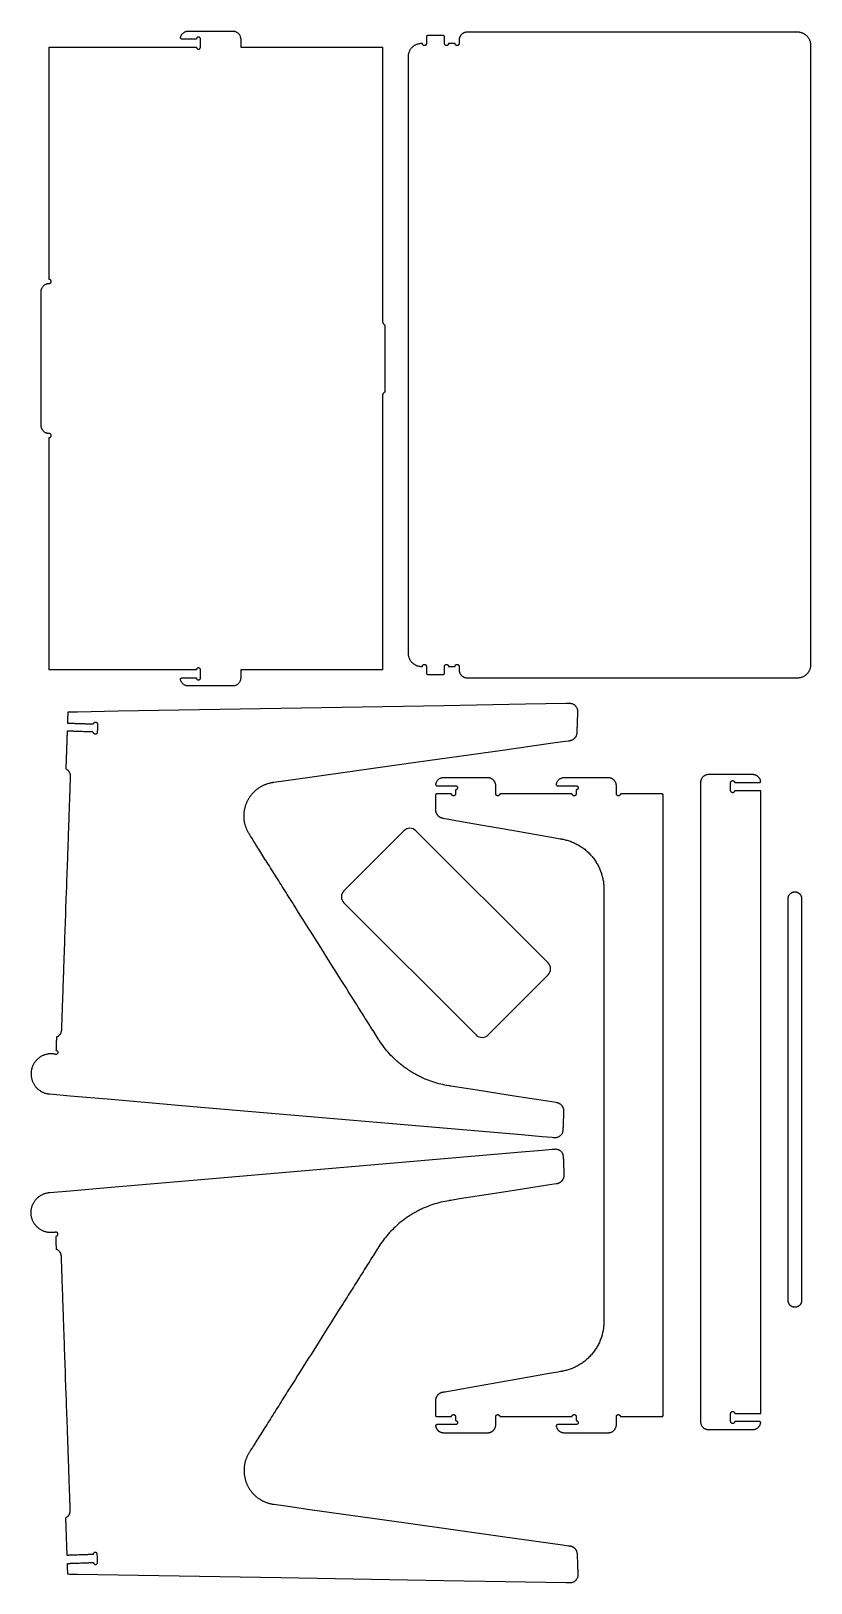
# Model space of a CAD drawing. Extents: x 0.9 to 46.8, y 3.1 to 94.5.
import ezdxf

# ---------------------------------------------------------------- set-up
doc = ezdxf.new("R2010")
doc.units = 0
doc.layers.add('LAYER_1', color=7, linetype='CONTINUOUS')

msp = doc.modelspace()

# ---------------------------------------------------------------- linework, layer by layer
at = {"layer": 'LAYER_1'}
for points in [[(21.698, 77.172), (21.701, 77.173), (21.701, 73.198), (21.697, 73.196), (21.684, 73.188), (21.671, 73.18), (21.66, 73.17), (21.649, 73.16), (21.638, 73.15), (21.628, 73.139), (21.619, 73.127), (21.611, 73.115), (21.604, 73.102), (21.597, 73.089), (21.591, 73.075), (21.586, 73.061), (21.582, 73.046), (21.579, 73.032), (21.577, 73.017), (21.576, 73.001), (21.575, 72.994), (21.575, 72.99), (21.575, 72.985), (21.575, 72.908), (21.575, 72.753), (21.575, 72.444), (21.575, 71.207), (21.575, 61.31), (21.575, 58.836), (21.575, 57.599), (21.575, 56.981), (21.575, 56.903), (21.575, 56.865), (21.575, 56.855), (21.575, 56.855), (21.572, 56.855), (21.567, 56.855), (21.56, 56.855), (21.552, 56.855), (21.541, 56.855), (21.528, 56.855), (21.514, 56.855), (21.497, 56.855), (21.479, 56.855), (21.459, 56.855), (21.437, 56.855), (21.414, 56.855), (21.388, 56.855), (21.361, 56.855), (21.333, 56.855), (21.302, 56.855), (21.27, 56.855), (21.237, 56.855), (21.202, 56.855), (21.165, 56.855), (21.127, 56.855), (21.087, 56.855), (21.046, 56.855), (21.003, 56.855), (20.959, 56.855), (20.914, 56.855), (20.867, 56.855), (20.819, 56.855), (20.77, 56.855), (20.719, 56.855), (20.667, 56.855), (20.614, 56.855), (20.559, 56.855), (20.504, 56.855), (20.447, 56.855), (20.389, 56.855), (20.33, 56.855), (20.27, 56.855), (20.209, 56.855), (20.147, 56.855), (20.084, 56.855), (20.02, 56.855), (19.956, 56.855), (19.89, 56.855), (19.823, 56.855), (19.756, 56.855), (19.687, 56.855), (19.548, 56.855), (19.406, 56.855), (19.261, 56.855), (19.114, 56.855), (18.964, 56.855), (18.812, 56.855), (18.659, 56.855), (18.503, 56.855), (18.346, 56.855), (18.188, 56.855), (18.029, 56.855), (17.869, 56.855), (17.547, 56.855), (17.225, 56.855), (16.903, 56.855), (16.743, 56.855), (16.584, 56.855), (16.426, 56.855), (16.27, 56.855), (16.115, 56.855), (15.961, 56.855), (15.81, 56.855), (15.661, 56.855), (15.514, 56.855), (15.369, 56.855), (15.228, 56.855), (15.158, 56.855), (15.089, 56.855), (15.021, 56.855), (14.954, 56.855), (14.888, 56.855), (14.822, 56.855), (14.758, 56.855), (14.694, 56.855), (14.631, 56.855), (14.57, 56.855), (14.509, 56.855), (14.45, 56.855), (14.391, 56.855), (14.334, 56.855), (14.277, 56.855), (14.222, 56.855), (14.168, 56.855), (14.116, 56.855), (14.064, 56.855), (14.014, 56.855), (13.965, 56.855), (13.917, 56.855), (13.871, 56.855), (13.826, 56.855), (13.782, 56.855), (13.74, 56.855), (13.7, 56.855), (13.661, 56.855), (13.623, 56.855), (13.587, 56.855), (13.552, 56.855), (13.519, 56.855), (13.488, 56.855), (13.458, 56.855), (13.43, 56.855), (13.403, 56.855), (13.379, 56.855), (13.356, 56.855), (13.335, 56.855), (13.315, 56.855), (13.298, 56.855), (13.282, 56.855), (13.268, 56.855), (13.256, 56.855), (13.246, 56.855), (13.238, 56.855), (13.232, 56.855), (13.228, 56.855), (13.226, 56.855), (13.226, 56.855), (13.226, 56.853), (13.226, 56.85), (13.226, 56.846), (13.226, 56.84), (13.226, 56.832), (13.226, 56.823), (13.226, 56.813), (13.226, 56.801), (13.226, 56.788), (13.226, 56.775), (13.226, 56.76), (13.226, 56.745), (13.226, 56.712), (13.226, 56.677), (13.226, 56.605), (13.226, 56.569), (13.226, 56.533), (13.226, 56.5), (13.226, 56.469), (13.226, 56.455), (13.226, 56.442), (13.226, 56.43), (13.226, 56.419), (13.226, 56.409), (13.226, 56.4), (13.226, 56.393), (13.226, 56.388), (13.226, 56.384), (13.226, 56.382), (13.226, 56.381), (13.226, 56.381), (13.226, 56.381), (13.226, 56.38), (13.226, 56.375), (13.225, 56.355), (13.224, 56.335), (13.221, 56.316), (13.218, 56.296), (13.214, 56.277), (13.21, 56.259), (13.204, 56.24), (13.198, 56.222), (13.192, 56.204), (13.176, 56.17), (13.158, 56.137), (13.137, 56.105), (13.114, 56.076), (13.089, 56.048), (13.061, 56.023), (13.032, 55.999), (13.001, 55.978), (12.968, 55.96), (12.934, 55.944), (12.916, 55.937), (12.898, 55.931), (12.879, 55.925), (12.861, 55.92), (12.842, 55.916), (12.822, 55.913), (12.803, 55.911), (12.783, 55.909), (12.763, 55.908), (12.753, 55.908), (12.751, 55.908), (12.748, 55.908), (12.742, 55.908), (12.733, 55.908), (12.722, 55.908), (12.709, 55.908), (12.694, 55.908), (12.676, 55.908), (12.657, 55.908), (12.635, 55.908), (12.612, 55.908), (12.586, 55.908), (12.559, 55.908), (12.53, 55.908), (12.5, 55.908), (12.468, 55.908), (12.434, 55.908), (12.399, 55.908), (12.363, 55.908), (12.325, 55.908), (12.286, 55.908), (12.246, 55.908), (12.204, 55.908), (12.162, 55.908), (12.118, 55.908), (12.074, 55.908), (12.029, 55.908), (11.936, 55.908), (11.841, 55.908), (11.744, 55.908), (11.645, 55.908), (11.545, 55.908), (11.344, 55.908), (11.244, 55.908), (11.145, 55.908), (11.048, 55.908), (10.953, 55.908), (10.861, 55.908), (10.816, 55.908), (10.772, 55.908), (10.729, 55.908), (10.686, 55.908), (10.645, 55.908), (10.605, 55.908), (10.567, 55.908), (10.529, 55.908), (10.493, 55.908), (10.459, 55.908), (10.425, 55.908), (10.394, 55.908), (10.364, 55.908), (10.335, 55.908), (10.309, 55.908), (10.284, 55.908), (10.261, 55.908), (10.24, 55.908), (10.221, 55.908), (10.204, 55.908), (10.19, 55.908), (10.177, 55.908), (10.167, 55.908), (10.159, 55.908), (10.153, 55.908), (10.15, 55.908), (10.15, 55.908), (10.15, 55.908), (10.149, 55.908), (10.147, 55.908), (10.138, 55.908), (10.121, 55.909), (10.087, 55.912), (10.054, 55.918), (10.021, 55.926), (9.99, 55.936), (9.959, 55.948), (9.929, 55.963), (9.901, 55.979), (9.873, 55.997), (9.847, 56.017), (9.823, 56.039), (9.8, 56.063), (9.779, 56.088), (9.759, 56.114), (9.741, 56.142), (9.726, 56.172), (9.712, 56.202), (9.7, 56.234), (9.691, 56.267), (9.687, 56.284), (9.686, 56.286), (9.686, 56.287), (9.686, 56.287), (9.686, 56.287), (9.686, 56.287), (9.685, 56.294), (9.685, 56.3), (9.685, 56.302), (9.685, 56.303), (9.685, 56.309), (9.687, 56.322), (9.691, 56.334), (9.697, 56.345), (9.705, 56.355), (9.714, 56.364), (9.724, 56.371), (9.735, 56.376), (9.748, 56.38), (9.761, 56.381), (9.762, 56.381), (9.763, 56.381), (9.764, 56.381), (9.765, 56.381), (9.768, 56.381), (9.774, 56.381), (9.784, 56.381), (9.797, 56.381), (9.812, 56.381), (9.829, 56.381), (9.849, 56.381), (9.871, 56.381), (9.895, 56.381), (9.921, 56.381), (9.948, 56.381), (9.976, 56.381), (10.006, 56.381), (10.037, 56.381), (10.068, 56.381), (10.133, 56.381), (10.265, 56.381), (10.33, 56.381), (10.361, 56.381), (10.392, 56.381), (10.421, 56.381), (10.449, 56.381), (10.475, 56.381), (10.5, 56.381), (10.524, 56.381), (10.545, 56.381), (10.564, 56.381), (10.58, 56.381), (10.595, 56.381), (10.606, 56.381), (10.615, 56.381), (10.618, 56.381), (10.621, 56.381), (10.622, 56.381), (10.623, 56.381), (10.623, 56.381), (10.623, 56.379), (10.623, 56.374), (10.624, 56.364), (10.626, 56.354), (10.629, 56.345), (10.632, 56.336), (10.641, 56.319), (10.652, 56.304), (10.665, 56.291), (10.68, 56.28), (10.697, 56.272), (10.706, 56.268), (10.716, 56.266), (10.725, 56.264), (10.735, 56.263), (10.745, 56.263), (10.755, 56.264), (10.765, 56.265), (10.774, 56.268), (10.783, 56.271), (10.792, 56.274), (10.808, 56.284), (10.823, 56.295), (10.835, 56.309), (10.845, 56.325), (10.853, 56.342), (10.856, 56.352), (10.858, 56.361), (10.859, 56.371), (10.86, 56.381), (10.86, 56.382), (10.86, 56.385), (10.86, 56.389), (10.86, 56.395), (10.86, 56.402), (10.86, 56.411), (10.86, 56.421), (10.86, 56.432), (10.86, 56.444), (10.86, 56.458), (10.86, 56.472), (10.86, 56.487), (10.86, 56.52), (10.86, 56.554), (10.86, 56.627), (10.86, 56.663), (10.86, 56.698), (10.86, 56.732), (10.86, 56.763), (10.86, 56.777), (10.86, 56.791), (10.86, 56.803), (10.86, 56.815), (10.86, 56.825), (10.86, 56.834), (10.86, 56.841), (10.86, 56.847), (10.86, 56.851), (10.86, 56.854), (10.86, 56.855), (10.86, 56.86), (10.859, 56.87), (10.857, 56.879), (10.855, 56.889), (10.852, 56.898), (10.843, 56.915), (10.832, 56.93), (10.819, 56.944), (10.804, 56.955), (10.788, 56.963), (10.779, 56.967), (10.77, 56.97), (10.76, 56.971), (10.75, 56.973), (10.74, 56.973), (10.73, 56.972), (10.721, 56.971), (10.711, 56.969), (10.702, 56.966), (10.693, 56.963), (10.677, 56.954), (10.662, 56.942), (10.649, 56.928), (10.638, 56.913), (10.63, 56.896), (10.627, 56.887), (10.625, 56.877), (10.624, 56.867), (10.623, 56.858), (10.623, 56.855), (10.623, 56.855), (10.62, 56.855), (10.616, 56.855), (10.609, 56.855), (10.6, 56.855), (10.59, 56.855), (10.577, 56.855), (10.562, 56.855), (10.545, 56.855), (10.527, 56.855), (10.506, 56.855), (10.484, 56.855), (10.46, 56.855), (10.434, 56.855), (10.406, 56.855), (10.377, 56.855), (10.346, 56.855), (10.313, 56.855), (10.278, 56.855), (10.242, 56.855), (10.204, 56.855), (10.165, 56.855), (10.124, 56.855), (10.081, 56.855), (10.037, 56.855), (9.992, 56.855), (9.945, 56.855), (9.897, 56.855), (9.847, 56.855), (9.796, 56.855), (9.744, 56.855), (9.69, 56.855), (9.635, 56.855), (9.579, 56.855), (9.521, 56.855), (9.463, 56.855), (9.403, 56.855), (9.342, 56.855), (9.28, 56.855), (9.217, 56.855), (9.153, 56.855), (9.087, 56.855), (9.021, 56.855), (8.954, 56.855), (8.886, 56.855), (8.817, 56.855), (8.747, 56.855), (8.676, 56.855), (8.605, 56.855), (8.532, 56.855), (8.385, 56.855), (8.235, 56.855), (8.082, 56.855), (7.927, 56.855), (7.77, 56.855), (7.61, 56.855), (7.449, 56.855), (7.286, 56.855), (7.122, 56.855), (6.957, 56.855), (6.624, 56.855), (6.29, 56.855), (5.955, 56.855), (5.623, 56.855), (5.458, 56.855), (5.293, 56.855), (5.131, 56.855), (4.97, 56.855), (4.81, 56.855), (4.653, 56.855), (4.498, 56.855), (4.345, 56.855), (4.195, 56.855), (4.048, 56.855), (3.975, 56.855), (3.904, 56.855), (3.833, 56.855), (3.763, 56.855), (3.694, 56.855), (3.626, 56.855), (3.559, 56.855), (3.492, 56.855), (3.427, 56.855), (3.363, 56.855), (3.3, 56.855), (3.238, 56.855), (3.177, 56.855), (3.117, 56.855), (3.059, 56.855), (3.001, 56.855), (2.945, 56.855), (2.89, 56.855), (2.836, 56.855), (2.784, 56.855), (2.733, 56.855), (2.683, 56.855), (2.635, 56.855), (2.588, 56.855), (2.542, 56.855), (2.498, 56.855), (2.456, 56.855), (2.415, 56.855), (2.376, 56.855), (2.338, 56.855), (2.302, 56.855), (2.267, 56.855), (2.234, 56.855), (2.203, 56.855), (2.174, 56.855), (2.146, 56.855), (2.12, 56.855), (2.096, 56.855), (2.073, 56.855), (2.053, 56.855), (2.034, 56.855), (2.018, 56.855), (2.003, 56.855), (1.99, 56.855), (1.98, 56.855), (1.971, 56.855), (1.964, 56.855), (1.96, 56.855), (1.957, 56.855), (1.957, 56.855), (1.957, 56.855), (1.957, 56.859), (1.957, 56.892), (1.957, 56.958), (1.957, 57.22), (1.957, 57.744), (1.957, 58.793), (1.957, 60.89), (1.957, 65.084), (1.957, 69.278), (1.957, 70.327), (1.957, 70.458), (1.957, 70.523), (1.957, 70.528), (1.957, 70.53), (1.957, 70.531), (1.957, 70.531), (1.962, 70.531), (1.972, 70.532), (1.982, 70.533), (1.991, 70.536), (2, 70.539), (2.009, 70.543), (2.025, 70.552), (2.04, 70.564), (2.052, 70.578), (2.062, 70.594), (2.069, 70.612), (2.072, 70.621), (2.074, 70.631), (2.075, 70.64), (2.075, 70.65), (2.075, 70.66), (2.073, 70.67), (2.071, 70.68), (2.068, 70.689), (2.06, 70.706), (2.05, 70.722), (2.037, 70.736), (2.023, 70.747), (2.006, 70.756), (1.998, 70.76), (1.988, 70.763), (1.979, 70.765), (1.969, 70.767), (1.959, 70.767), (1.957, 70.767), (1.947, 70.767), (1.927, 70.768), (1.907, 70.77), (1.888, 70.772), (1.869, 70.775), (1.85, 70.779), (1.831, 70.784), (1.812, 70.79), (1.794, 70.796), (1.777, 70.803), (1.742, 70.819), (1.709, 70.837), (1.678, 70.858), (1.649, 70.881), (1.621, 70.907), (1.596, 70.934), (1.573, 70.964), (1.552, 70.995), (1.534, 71.028), (1.518, 71.063), (1.511, 71.08), (1.505, 71.099), (1.5, 71.117), (1.495, 71.136), (1.491, 71.155), (1.488, 71.174), (1.486, 71.194), (1.484, 71.213), (1.484, 71.234), (1.484, 71.239), (1.484, 71.24), (1.484, 71.241), (1.484, 71.241), (1.484, 71.243), (1.484, 71.247), (1.484, 71.253), (1.484, 71.261), (1.484, 71.271), (1.484, 71.282), (1.484, 71.296), (1.484, 71.311), (1.484, 71.327), (1.484, 71.346), (1.484, 71.366), (1.484, 71.388), (1.484, 71.412), (1.484, 71.437), (1.484, 71.464), (1.484, 71.492), (1.484, 71.522), (1.484, 71.553), (1.484, 71.586), (1.484, 71.621), (1.484, 71.656), (1.484, 71.694), (1.484, 71.732), (1.484, 71.772), (1.484, 71.813), (1.484, 71.856), (1.484, 71.9), (1.484, 71.945), (1.484, 71.992), (1.484, 72.039), (1.484, 72.088), (1.484, 72.138), (1.484, 72.189), (1.484, 72.241), (1.484, 72.295), (1.484, 72.349), (1.484, 72.405), (1.484, 72.461), (1.484, 72.518), (1.484, 72.577), (1.484, 72.636), (1.484, 72.696), (1.484, 72.757), (1.484, 72.819), (1.484, 72.882), (1.484, 72.946), (1.484, 73.075), (1.484, 73.208), (1.484, 73.343), (1.484, 73.481), (1.484, 73.621), (1.484, 73.763), (1.484, 73.907), (1.484, 74.053), (1.484, 74.201), (1.484, 74.349), (1.484, 74.499), (1.484, 74.65), (1.484, 74.953), (1.484, 75.562), (1.484, 75.864), (1.484, 76.014), (1.484, 76.163), (1.484, 76.31), (1.484, 76.456), (1.484, 76.6), (1.484, 76.743), (1.484, 76.883), (1.484, 77.021), (1.484, 77.156), (1.484, 77.289), (1.484, 77.418), (1.484, 77.482), (1.484, 77.545), (1.484, 77.607), (1.484, 77.668), (1.484, 77.728), (1.484, 77.788), (1.484, 77.846), (1.484, 77.904), (1.484, 77.96), (1.484, 78.016), (1.484, 78.07), (1.484, 78.123), (1.484, 78.176), (1.484, 78.227), (1.484, 78.277), (1.484, 78.326), (1.484, 78.374), (1.484, 78.42), (1.484, 78.465), (1.484, 78.509), (1.484, 78.552), (1.484, 78.593), (1.484, 78.633), (1.484, 78.672), (1.484, 78.71), (1.484, 78.745), (1.484, 78.78), (1.484, 78.813), (1.484, 78.844), (1.484, 78.874), (1.484, 78.903), (1.484, 78.93), (1.484, 78.955), (1.484, 78.979), (1.484, 79.001), (1.484, 79.021), (1.484, 79.04), (1.484, 79.057), (1.484, 79.072), (1.484, 79.085), (1.484, 79.097), (1.484, 79.107), (1.484, 79.115), (1.484, 79.121), (1.484, 79.125), (1.484, 79.127), (1.484, 79.128), (1.484, 79.128), (1.484, 79.129), (1.484, 79.134), (1.484, 79.145), (1.485, 79.164), (1.487, 79.184), (1.49, 79.204), (1.493, 79.223), (1.497, 79.242), (1.502, 79.26), (1.508, 79.279), (1.515, 79.297), (1.522, 79.314), (1.538, 79.348), (1.557, 79.381), (1.578, 79.412), (1.602, 79.441), (1.628, 79.468), (1.656, 79.493), (1.685, 79.516), (1.717, 79.536), (1.75, 79.554), (1.785, 79.569), (1.803, 79.576), (1.821, 79.581), (1.84, 79.587), (1.859, 79.591), (1.878, 79.595), (1.897, 79.597), (1.917, 79.599), (1.937, 79.601), (1.957, 79.601), (1.962, 79.601), (1.972, 79.602), (1.981, 79.604), (1.991, 79.606), (2, 79.609), (2.017, 79.617), (2.032, 79.628), (2.046, 79.641), (2.057, 79.656), (2.066, 79.673), (2.069, 79.682), (2.072, 79.691), (2.074, 79.7), (2.075, 79.71), (2.075, 79.72), (2.075, 79.73), (2.073, 79.74), (2.071, 79.749), (2.068, 79.759), (2.065, 79.767), (2.056, 79.784), (2.044, 79.799), (2.031, 79.812), (2.015, 79.822), (1.998, 79.83), (1.989, 79.833), (1.98, 79.835), (1.97, 79.837), (1.96, 79.838), (1.958, 79.838), (1.957, 79.838), (1.957, 79.839), (1.957, 79.841), (1.957, 79.849), (1.957, 79.865), (1.957, 79.898), (1.957, 80.029), (1.957, 80.553), (1.957, 88.942), (1.957, 93.136), (1.957, 93.398), (1.957, 93.464), (1.957, 93.497), (1.957, 93.513), (1.957, 93.514), (1.957, 93.514), (1.959, 93.514), (1.964, 93.514), (1.97, 93.514), (1.979, 93.514), (1.99, 93.514), (2.002, 93.514), (2.017, 93.514), (2.033, 93.514), (2.052, 93.514), (2.072, 93.514), (2.094, 93.514), (2.118, 93.514), (2.144, 93.514), (2.172, 93.514), (2.201, 93.514), (2.232, 93.514), (2.265, 93.514), (2.299, 93.514), (2.335, 93.514), (2.373, 93.514), (2.412, 93.514), (2.453, 93.514), (2.496, 93.514), (2.539, 93.514), (2.585, 93.514), (2.632, 93.514), (2.68, 93.514), (2.729, 93.514), (2.78, 93.514), (2.833, 93.514), (2.886, 93.514), (2.941, 93.514), (2.997, 93.514), (3.055, 93.514), (3.113, 93.514), (3.173, 93.514), (3.234, 93.514), (3.296, 93.514), (3.359, 93.514), (3.423, 93.514), (3.488, 93.514), (3.554, 93.514), (3.621, 93.514), (3.689, 93.514), (3.758, 93.514), (3.828, 93.514), (3.899, 93.514), (3.971, 93.514), (4.043, 93.514), (4.19, 93.514), (4.34, 93.514), (4.493, 93.514), (4.648, 93.514), (4.805, 93.514), (4.964, 93.514), (5.125, 93.514), (5.288, 93.514), (5.452, 93.514), (5.617, 93.514), (5.783, 93.514), (6.117, 93.514), (6.452, 93.514), (6.786, 93.514), (6.952, 93.514), (7.117, 93.514), (7.281, 93.514), (7.444, 93.514), (7.605, 93.514), (7.764, 93.514), (7.922, 93.514), (8.077, 93.514), (8.23, 93.514), (8.38, 93.514), (8.527, 93.514), (8.6, 93.514), (8.671, 93.514), (8.742, 93.514), (8.812, 93.514), (8.881, 93.514), (8.95, 93.514), (9.017, 93.514), (9.083, 93.514), (9.148, 93.514), (9.213, 93.514), (9.276, 93.514), (9.338, 93.514), (9.399, 93.514), (9.459, 93.514), (9.518, 93.514), (9.575, 93.514), (9.631, 93.514), (9.686, 93.514), (9.74, 93.514), (9.793, 93.514), (9.844, 93.514), (9.894, 93.514), (9.942, 93.514), (9.989, 93.514), (10.034, 93.514), (10.079, 93.514), (10.121, 93.514), (10.162, 93.514), (10.202, 93.514), (10.24, 93.514), (10.276, 93.514), (10.311, 93.514), (10.344, 93.514), (10.375, 93.514), (10.404, 93.514), (10.432, 93.514), (10.458, 93.514), (10.483, 93.514), (10.505, 93.514), (10.526, 93.514), (10.544, 93.514), (10.561, 93.514), (10.576, 93.514), (10.589, 93.514), (10.6, 93.514), (10.608, 93.514), (10.615, 93.514), (10.62, 93.514), (10.623, 93.514), (10.623, 93.513), (10.623, 93.508), (10.624, 93.498), (10.626, 93.489), (10.628, 93.48), (10.631, 93.47), (10.635, 93.462), (10.645, 93.446), (10.657, 93.431), (10.671, 93.419), (10.687, 93.409), (10.704, 93.401), (10.713, 93.399), (10.723, 93.397), (10.733, 93.396), (10.743, 93.395), (10.753, 93.396), (10.762, 93.397), (10.772, 93.399), (10.781, 93.402), (10.798, 93.41), (10.814, 93.42), (10.828, 93.433), (10.839, 93.448), (10.849, 93.464), (10.852, 93.473), (10.855, 93.482), (10.858, 93.491), (10.859, 93.501), (10.86, 93.511), (10.86, 93.513), (10.86, 93.514), (10.86, 93.516), (10.86, 93.519), (10.86, 93.524), (10.86, 93.531), (10.86, 93.539), (10.86, 93.548), (10.86, 93.559), (10.86, 93.571), (10.86, 93.584), (10.86, 93.598), (10.86, 93.613), (10.86, 93.644), (10.86, 93.678), (10.86, 93.714), (10.86, 93.787), (10.86, 93.823), (10.86, 93.857), (10.86, 93.889), (10.86, 93.903), (10.86, 93.917), (10.86, 93.93), (10.86, 93.942), (10.86, 93.953), (10.86, 93.962), (10.86, 93.97), (10.86, 93.977), (10.86, 93.982), (10.86, 93.985), (10.86, 93.987), (10.86, 93.987), (10.86, 93.99), (10.859, 94), (10.858, 94.01), (10.855, 94.019), (10.852, 94.028), (10.849, 94.037), (10.839, 94.053), (10.828, 94.068), (10.814, 94.08), (10.798, 94.091), (10.781, 94.099), (10.772, 94.101), (10.762, 94.103), (10.753, 94.105), (10.743, 94.105), (10.733, 94.105), (10.723, 94.104), (10.713, 94.102), (10.704, 94.099), (10.687, 94.092), (10.671, 94.082), (10.657, 94.069), (10.645, 94.055), (10.635, 94.039), (10.631, 94.03), (10.628, 94.021), (10.626, 94.012), (10.624, 94.002), (10.623, 93.992), (10.623, 93.987), (10.623, 93.987), (10.622, 93.987), (10.62, 93.987), (10.617, 93.987), (10.609, 93.987), (10.598, 93.987), (10.585, 93.987), (10.569, 93.987), (10.55, 93.987), (10.53, 93.987), (10.507, 93.987), (10.483, 93.987), (10.457, 93.987), (10.429, 93.987), (10.4, 93.987), (10.37, 93.987), (10.339, 93.987), (10.275, 93.987), (10.142, 93.987), (10.077, 93.987), (10.045, 93.987), (10.014, 93.987), (9.984, 93.987), (9.956, 93.987), (9.928, 93.987), (9.902, 93.987), (9.878, 93.987), (9.855, 93.987), (9.835, 93.987), (9.817, 93.987), (9.801, 93.987), (9.787, 93.987), (9.777, 93.987), (9.769, 93.987), (9.767, 93.987), (9.765, 93.987), (9.763, 93.987), (9.763, 93.987), (9.75, 93.988), (9.748, 93.989), (9.748, 93.989), (9.747, 93.989), (9.743, 93.99), (9.737, 93.991), (9.725, 93.997), (9.715, 94.004), (9.706, 94.012), (9.698, 94.022), (9.692, 94.033), (9.687, 94.045), (9.685, 94.057), (9.685, 94.07), (9.685, 94.077), (9.686, 94.08), (9.686, 94.082), (9.688, 94.09), (9.697, 94.123), (9.707, 94.155), (9.721, 94.186), (9.736, 94.216), (9.753, 94.245), (9.772, 94.272), (9.792, 94.297), (9.815, 94.321), (9.839, 94.344), (9.864, 94.364), (9.891, 94.383), (9.919, 94.4), (9.948, 94.415), (9.979, 94.428), (10.01, 94.439), (10.043, 94.448), (10.076, 94.454), (10.109, 94.459), (10.144, 94.46), (10.148, 94.46), (10.15, 94.46), (10.15, 94.46), (10.152, 94.46), (10.157, 94.46), (10.164, 94.46), (10.173, 94.46), (10.185, 94.46), (10.198, 94.46), (10.215, 94.46), (10.233, 94.46), (10.253, 94.46), (10.275, 94.46), (10.299, 94.46), (10.325, 94.46), (10.353, 94.46), (10.382, 94.46), (10.413, 94.46), (10.446, 94.46), (10.48, 94.46), (10.515, 94.46), (10.552, 94.46), (10.59, 94.46), (10.63, 94.46), (10.671, 94.46), (10.712, 94.46), (10.755, 94.46), (10.799, 94.46), (10.843, 94.46), (10.889, 94.46), (10.982, 94.46), (11.078, 94.46), (11.175, 94.46), (11.274, 94.46), (11.475, 94.46), (11.675, 94.46), (11.774, 94.46), (11.871, 94.46), (11.965, 94.46), (12.057, 94.46), (12.102, 94.46), (12.145, 94.46), (12.188, 94.46), (12.23, 94.46), (12.271, 94.46), (12.31, 94.46), (12.348, 94.46), (12.385, 94.46), (12.421, 94.46), (12.455, 94.46), (12.488, 94.46), (12.519, 94.46), (12.548, 94.46), (12.576, 94.46), (12.602, 94.46), (12.626, 94.46), (12.649, 94.46), (12.669, 94.46), (12.687, 94.46), (12.703, 94.46), (12.717, 94.46), (12.729, 94.46), (12.739, 94.46), (12.746, 94.46), (12.75, 94.46), (12.753, 94.46), (12.753, 94.46), (12.753, 94.46), (12.754, 94.46), (12.759, 94.46), (12.769, 94.46), (12.789, 94.459), (12.809, 94.457), (12.828, 94.454), (12.848, 94.451), (12.866, 94.446), (12.885, 94.441), (12.903, 94.436), (12.921, 94.429), (12.956, 94.414), (12.99, 94.397), (13.021, 94.377), (13.051, 94.354), (13.079, 94.329), (13.105, 94.302), (13.129, 94.274), (13.151, 94.243), (13.17, 94.21), (13.187, 94.176), (13.194, 94.159), (13.2, 94.141), (13.206, 94.123), (13.211, 94.104), (13.216, 94.085), (13.219, 94.066), (13.222, 94.047), (13.224, 94.027), (13.226, 94.007), (13.226, 93.987), (13.226, 93.986), (13.226, 93.983), (13.226, 93.979), (13.226, 93.973), (13.226, 93.965), (13.226, 93.957), (13.226, 93.946), (13.226, 93.935), (13.226, 93.922), (13.226, 93.909), (13.226, 93.895), (13.226, 93.879), (13.226, 93.847), (13.226, 93.812), (13.226, 93.74), (13.226, 93.703), (13.226, 93.668), (13.226, 93.635), (13.226, 93.604), (13.226, 93.589), (13.226, 93.576), (13.226, 93.564), (13.226, 93.552), (13.226, 93.543), (13.226, 93.534), (13.226, 93.527), (13.226, 93.521), (13.226, 93.517), (13.226, 93.514), (13.226, 93.514), (13.226, 93.514), (13.229, 93.514), (13.233, 93.514), (13.24, 93.514), (13.248, 93.514), (13.259, 93.514), (13.271, 93.514), (13.285, 93.514), (13.302, 93.514), (13.32, 93.514), (13.339, 93.514), (13.361, 93.514), (13.384, 93.514), (13.409, 93.514), (13.436, 93.514), (13.465, 93.514), (13.495, 93.514), (13.527, 93.514), (13.56, 93.514), (13.595, 93.514), (13.631, 93.514), (13.669, 93.514), (13.709, 93.514), (13.75, 93.514), (13.792, 93.514), (13.836, 93.514), (13.882, 93.514), (13.928, 93.514), (13.976, 93.514), (14.025, 93.514), (14.076, 93.514), (14.128, 93.514), (14.181, 93.514), (14.235, 93.514), (14.29, 93.514), (14.347, 93.514), (14.404, 93.514), (14.463, 93.514), (14.523, 93.514), (14.584, 93.514), (14.646, 93.514), (14.709, 93.514), (14.773, 93.514), (14.837, 93.514), (14.903, 93.514), (14.97, 93.514), (15.037, 93.514), (15.105, 93.514), (15.174, 93.514), (15.315, 93.514), (15.458, 93.514), (15.604, 93.514), (15.752, 93.514), (15.903, 93.514), (16.056, 93.514), (16.21, 93.514), (16.366, 93.514), (16.524, 93.514), (16.682, 93.514), (17.002, 93.514), (17.324, 93.514), (17.647, 93.514), (17.968, 93.514), (18.127, 93.514), (18.286, 93.514), (18.443, 93.514), (18.599, 93.514), (18.754, 93.514), (18.906, 93.514), (19.057, 93.514), (19.205, 93.514), (19.351, 93.514), (19.494, 93.514), (19.634, 93.514), (19.703, 93.514), (19.771, 93.514), (19.839, 93.514), (19.905, 93.514), (19.971, 93.514), (20.035, 93.514), (20.099, 93.514), (20.162, 93.514), (20.224, 93.514), (20.284, 93.514), (20.344, 93.514), (20.403, 93.514), (20.46, 93.514), (20.517, 93.514), (20.572, 93.514), (20.626, 93.514), (20.679, 93.514), (20.731, 93.514), (20.781, 93.514), (20.83, 93.514), (20.878, 93.514), (20.924, 93.514), (20.97, 93.514), (21.013, 93.514), (21.056, 93.514), (21.096, 93.514), (21.136, 93.514), (21.174, 93.514), (21.21, 93.514), (21.245, 93.514), (21.278, 93.514), (21.31, 93.514), (21.34, 93.514), (21.368, 93.514), (21.394, 93.514), (21.419, 93.514), (21.443, 93.514), (21.464, 93.514), (21.484, 93.514), (21.501, 93.514), (21.517, 93.514), (21.531, 93.514), (21.544, 93.514), (21.554, 93.514), (21.562, 93.514), (21.568, 93.514), (21.573, 93.514), (21.575, 93.514), (21.575, 93.514), (21.575, 93.513), (21.575, 93.51), (21.575, 93.491), (21.575, 93.336), (21.575, 93.027), (21.575, 91.79), (21.575, 89.316), (21.575, 84.368), (21.575, 79.419), (21.575, 78.182), (21.575, 77.564), (21.575, 77.409), (21.575, 77.39), (21.575, 77.38), (21.575, 77.372), (21.576, 77.357), (21.578, 77.342), (21.581, 77.327), (21.585, 77.312), (21.59, 77.298), (21.595, 77.284), (21.601, 77.271), (21.609, 77.258), (21.617, 77.246), (21.625, 77.234), (21.635, 77.222), (21.645, 77.212), (21.656, 77.201), (21.667, 77.192), (21.679, 77.183), (21.692, 77.175)], [(24.039, 57.181), (24.05, 57.18), (24.06, 57.179), (24.07, 57.176), (24.08, 57.173), (24.09, 57.169), (24.099, 57.164), (24.108, 57.158), (24.116, 57.152), (24.123, 57.145), (24.13, 57.138), (24.136, 57.13), (24.141, 57.121), (24.146, 57.112), (24.15, 57.102), (24.153, 57.092), (24.155, 57.082), (24.157, 57.071), (24.157, 57.066), (24.157, 57.063), (24.157, 57.062), (24.157, 57.062), (24.157, 57.061), (24.157, 57.057), (24.157, 57.052), (24.157, 57.046), (24.157, 57.038), (24.157, 57.029), (24.157, 57.018), (24.157, 57.007), (24.157, 56.995), (24.157, 56.981), (24.157, 56.952), (24.157, 56.921), (24.157, 56.889), (24.157, 56.823), (24.157, 56.791), (24.157, 56.761), (24.157, 56.747), (24.157, 56.734), (24.157, 56.721), (24.157, 56.71), (24.157, 56.7), (24.157, 56.691), (24.157, 56.683), (24.157, 56.677), (24.157, 56.672), (24.157, 56.669), (24.157, 56.668), (24.157, 56.668), (24.157, 56.667), (24.157, 56.665), (24.159, 56.651), (24.163, 56.638), (24.169, 56.625), (24.178, 56.615), (24.188, 56.605), (24.199, 56.598), (24.212, 56.593), (24.226, 56.59), (24.233, 56.589), (24.236, 56.589), (24.237, 56.589), (24.239, 56.589), (24.242, 56.589), (24.245, 56.589), (24.25, 56.589), (24.256, 56.589), (24.262, 56.589), (24.27, 56.589), (24.278, 56.589), (24.287, 56.589), (24.308, 56.589), (24.331, 56.589), (24.357, 56.589), (24.385, 56.589), (24.415, 56.589), (24.447, 56.589), (24.48, 56.589), (24.515, 56.589), (24.552, 56.589), (24.588, 56.589), (24.664, 56.589), (24.74, 56.589), (24.815, 56.589), (24.852, 56.589), (24.887, 56.589), (24.921, 56.589), (24.954, 56.589), (24.985, 56.589), (25.013, 56.589), (25.04, 56.589), (25.064, 56.589), (25.085, 56.589), (25.095, 56.589), (25.104, 56.589), (25.112, 56.589), (25.119, 56.589), (25.125, 56.589), (25.13, 56.589), (25.135, 56.589), (25.138, 56.589), (25.141, 56.589), (25.142, 56.589), (25.143, 56.589), (25.145, 56.589), (25.148, 56.589), (25.162, 56.591), (25.176, 56.596), (25.187, 56.603), (25.198, 56.611), (25.207, 56.622), (25.214, 56.633), (25.219, 56.646), (25.221, 56.66), (25.222, 56.668), (25.222, 56.669), (25.222, 56.671), (25.222, 56.675), (25.222, 56.681), (25.222, 56.688), (25.222, 56.697), (25.222, 56.707), (25.222, 56.718), (25.222, 56.73), (25.222, 56.743), (25.222, 56.771), (25.222, 56.801), (25.222, 56.834), (25.222, 56.867), (25.222, 56.9), (25.222, 56.932), (25.222, 56.962), (25.222, 56.99), (25.222, 57.003), (25.222, 57.015), (25.222, 57.026), (25.222, 57.035), (25.222, 57.043), (25.222, 57.05), (25.222, 57.056), (25.222, 57.06), (25.222, 57.062), (25.222, 57.062), (25.222, 57.063), (25.222, 57.064), (25.222, 57.075), (25.224, 57.085), (25.227, 57.096), (25.23, 57.105), (25.234, 57.115), (25.239, 57.124), (25.245, 57.132), (25.251, 57.14), (25.258, 57.148), (25.266, 57.154), (25.274, 57.16), (25.283, 57.166), (25.292, 57.17), (25.302, 57.174), (25.312, 57.177), (25.322, 57.179), (25.333, 57.18), (25.344, 57.181), (25.355, 57.18), (25.365, 57.178), (25.375, 57.175), (25.385, 57.172), (25.394, 57.167), (25.403, 57.162), (25.412, 57.156), (25.42, 57.15), (25.427, 57.143), (25.433, 57.135), (25.439, 57.127), (25.445, 57.118), (25.449, 57.108), (25.453, 57.099), (25.455, 57.089), (25.457, 57.078), (25.458, 57.067), (25.458, 57.062), (25.459, 57.062), (25.462, 57.062), (25.466, 57.062), (25.472, 57.062), (25.48, 57.062), (25.488, 57.062), (25.498, 57.062), (25.509, 57.062), (25.521, 57.062), (25.533, 57.062), (25.547, 57.062), (25.576, 57.062), (25.607, 57.062), (25.672, 57.062), (25.703, 57.062), (25.734, 57.062), (25.763, 57.062), (25.776, 57.062), (25.788, 57.062), (25.799, 57.062), (25.81, 57.062), (25.819, 57.062), (25.827, 57.062), (25.833, 57.062), (25.838, 57.062), (25.842, 57.062), (25.844, 57.062), (25.844, 57.062), (25.844, 57.065), (25.844, 57.07), (25.846, 57.081), (25.848, 57.091), (25.851, 57.101), (25.855, 57.111), (25.859, 57.12), (25.865, 57.129), (25.871, 57.137), (25.877, 57.145), (25.885, 57.152), (25.893, 57.158), (25.901, 57.164), (25.91, 57.169), (25.92, 57.173), (25.93, 57.176), (25.94, 57.178), (25.951, 57.18), (25.961, 57.181), (25.972, 57.18), (25.983, 57.179), (25.993, 57.176), (26.003, 57.173), (26.013, 57.169), (26.022, 57.165), (26.031, 57.159), (26.039, 57.153), (26.046, 57.146), (26.053, 57.138), (26.059, 57.13), (26.065, 57.122), (26.07, 57.112), (26.074, 57.103), (26.077, 57.093), (26.079, 57.083), (26.08, 57.072), (26.081, 57.067), (26.081, 57.064), (26.081, 57.062), (26.081, 57.062), (26.081, 57.062), (26.081, 57.06), (26.081, 57.058), (26.081, 57.055), (26.081, 57.046), (26.081, 57.036), (26.081, 57.023), (26.081, 57.009), (26.081, 56.977), (26.081, 56.944), (26.081, 56.928), (26.081, 56.913), (26.081, 56.899), (26.081, 56.887), (26.081, 56.877), (26.081, 56.87), (26.081, 56.868), (26.081, 56.866), (26.081, 56.865), (26.081, 56.865), (26.081, 56.865), (26.081, 56.864), (26.081, 56.863), (26.081, 56.852), (26.082, 56.83), (26.084, 56.809), (26.087, 56.788), (26.091, 56.767), (26.096, 56.746), (26.101, 56.726), (26.108, 56.706), (26.115, 56.687), (26.124, 56.668), (26.133, 56.649), (26.142, 56.631), (26.153, 56.614), (26.164, 56.597), (26.176, 56.58), (26.189, 56.564), (26.202, 56.548), (26.216, 56.534), (26.231, 56.519), (26.246, 56.506), (26.262, 56.493), (26.278, 56.48), (26.295, 56.469), (26.312, 56.458), (26.33, 56.448), (26.349, 56.439), (26.367, 56.43), (26.387, 56.422), (26.406, 56.415), (26.426, 56.409), (26.447, 56.404), (26.467, 56.4), (26.489, 56.396), (26.51, 56.394), (26.532, 56.392), (26.553, 56.392), (26.554, 56.392), (26.556, 56.392), (26.56, 56.392), (26.564, 56.392), (26.57, 56.392), (26.578, 56.392), (26.587, 56.392), (26.597, 56.392), (26.608, 56.392), (26.621, 56.392), (26.636, 56.392), (26.651, 56.392), (26.668, 56.392), (26.686, 56.392), (26.706, 56.392), (26.727, 56.392), (26.749, 56.392), (26.772, 56.392), (26.797, 56.392), (26.822, 56.392), (26.849, 56.392), (26.878, 56.392), (26.907, 56.392), (26.938, 56.392), (26.97, 56.392), (27.003, 56.392), (27.037, 56.392), (27.073, 56.392), (27.11, 56.392), (27.147, 56.392), (27.186, 56.392), (27.226, 56.392), (27.267, 56.392), (27.31, 56.392), (27.353, 56.392), (27.397, 56.392), (27.443, 56.392), (27.49, 56.392), (27.537, 56.392), (27.586, 56.392), (27.636, 56.392), (27.686, 56.392), (27.738, 56.392), (27.791, 56.392), (27.845, 56.392), (27.899, 56.392), (27.955, 56.392), (28.012, 56.392), (28.069, 56.392), (28.128, 56.392), (28.187, 56.392), (28.248, 56.392), (28.309, 56.392), (28.372, 56.392), (28.435, 56.392), (28.499, 56.392), (28.564, 56.392), (28.629, 56.392), (28.696, 56.392), (28.764, 56.392), (28.832, 56.392), (28.901, 56.392), (28.971, 56.392), (29.042, 56.392), (29.113, 56.392), (29.186, 56.392), (29.259, 56.392), (29.333, 56.392), (29.483, 56.392), (29.635, 56.392), (29.791, 56.392), (29.95, 56.392), (30.111, 56.392), (30.275, 56.392), (30.441, 56.392), (30.61, 56.392), (30.781, 56.392), (30.955, 56.392), (31.13, 56.392), (31.308, 56.392), (31.488, 56.392), (31.67, 56.392), (31.854, 56.392), (32.039, 56.392), (32.226, 56.392), (32.415, 56.392), (32.606, 56.392), (32.798, 56.392), (32.991, 56.392), (33.185, 56.392), (33.381, 56.392), (33.578, 56.392), (33.776, 56.392), (33.976, 56.392), (34.176, 56.392), (34.376, 56.392), (34.78, 56.392), (35.186, 56.392), (35.594, 56.392), (36.413, 56.392), (36.822, 56.392), (37.231, 56.392), (37.637, 56.392), (38.042, 56.392), (38.244, 56.392), (38.444, 56.392), (38.644, 56.392), (38.843, 56.392), (39.04, 56.392), (39.237, 56.392), (39.433, 56.392), (39.627, 56.392), (39.82, 56.392), (40.011, 56.392), (40.201, 56.392), (40.389, 56.392), (40.576, 56.392), (40.761, 56.392), (40.944, 56.392), (41.125, 56.392), (41.304, 56.392), (41.482, 56.392), (41.657, 56.392), (41.829, 56.392), (42, 56.392), (42.168, 56.392), (42.333, 56.392), (42.496, 56.392), (42.657, 56.392), (42.814, 56.392), (42.969, 56.392), (43.121, 56.392), (43.27, 56.392), (43.344, 56.392), (43.416, 56.392), (43.488, 56.392), (43.559, 56.392), (43.629, 56.392), (43.699, 56.392), (43.767, 56.392), (43.835, 56.392), (43.902, 56.392), (43.968, 56.392), (44.033, 56.392), (44.098, 56.392), (44.161, 56.392), (44.224, 56.392), (44.285, 56.392), (44.346, 56.392), (44.406, 56.392), (44.465, 56.392), (44.523, 56.392), (44.58, 56.392), (44.636, 56.392), (44.691, 56.392), (44.745, 56.392), (44.798, 56.392), (44.851, 56.392), (44.902, 56.392), (44.952, 56.392), (45.001, 56.392), (45.049, 56.392), (45.096, 56.392), (45.142, 56.392), (45.186, 56.392), (45.23, 56.392), (45.273, 56.392), (45.314, 56.392), (45.355, 56.392), (45.394, 56.392), (45.432, 56.392), (45.469, 56.392), (45.505, 56.392), (45.54, 56.392), (45.573, 56.392), (45.606, 56.392), (45.637, 56.392), (45.667, 56.392), (45.696, 56.392), (45.723, 56.392), (45.749, 56.392), (45.774, 56.392), (45.798, 56.392), (45.821, 56.392), (45.842, 56.392), (45.862, 56.392), (45.881, 56.392), (45.898, 56.392), (45.914, 56.392), (45.929, 56.392), (45.942, 56.392), (45.954, 56.392), (45.965, 56.392), (45.974, 56.392), (45.982, 56.392), (45.989, 56.392), (45.994, 56.392), (45.998, 56.392), (46, 56.392), (46.001, 56.392), (46.002, 56.392), (46.003, 56.392), (46.005, 56.392), (46.014, 56.392), (46.05, 56.393), (46.086, 56.396), (46.122, 56.401), (46.157, 56.407), (46.191, 56.415), (46.225, 56.424), (46.258, 56.435), (46.291, 56.447), (46.322, 56.46), (46.354, 56.475), (46.384, 56.491), (46.413, 56.508), (46.442, 56.527), (46.47, 56.546), (46.497, 56.567), (46.523, 56.589), (46.548, 56.612), (46.572, 56.636), (46.595, 56.661), (46.617, 56.687), (46.637, 56.714), (46.657, 56.742), (46.675, 56.771), (46.692, 56.801), (46.708, 56.831), (46.723, 56.862), (46.736, 56.894), (46.748, 56.927), (46.759, 56.96), (46.768, 56.994), (46.775, 57.028), (46.781, 57.063), (46.786, 57.099), (46.789, 57.135), (46.79, 57.171), (46.79, 57.18), (46.79, 57.187), (46.79, 57.2), (46.79, 57.226), (46.79, 57.436), (46.79, 58.275), (46.79, 59.953), (46.79, 63.309), (46.79, 70.022), (46.79, 83.447), (46.79, 90.159), (46.79, 93.516), (46.79, 93.568), (46.79, 93.594), (46.79, 93.601), (46.79, 93.604), (46.79, 93.609), (46.789, 93.627), (46.788, 93.663), (46.784, 93.699), (46.779, 93.735), (46.772, 93.769), (46.764, 93.803), (46.755, 93.837), (46.744, 93.87), (46.731, 93.902), (46.717, 93.934), (46.702, 93.965), (46.686, 93.995), (46.668, 94.024), (46.649, 94.053), (46.629, 94.08), (46.608, 94.107), (46.586, 94.133), (46.562, 94.157), (46.538, 94.181), (46.513, 94.204), (46.486, 94.225), (46.459, 94.245), (46.431, 94.265), (46.402, 94.283), (46.372, 94.299), (46.341, 94.315), (46.31, 94.329), (46.278, 94.342), (46.245, 94.353), (46.211, 94.363), (46.177, 94.372), (46.143, 94.379), (46.108, 94.385), (46.072, 94.389), (46.036, 94.391), (46.018, 94.392), (46.009, 94.392), (46.004, 94.392), (46.002, 94.392), (46.001, 94.392), (46.001, 94.392), (46, 94.392), (45.997, 94.392), (45.993, 94.392), (45.988, 94.392), (45.981, 94.392), (45.973, 94.392), (45.963, 94.392), (45.952, 94.392), (45.94, 94.392), (45.926, 94.392), (45.911, 94.392), (45.895, 94.392), (45.877, 94.392), (45.858, 94.392), (45.838, 94.392), (45.816, 94.392), (45.794, 94.392), (45.77, 94.392), (45.744, 94.392), (45.718, 94.392), (45.69, 94.392), (45.661, 94.392), (45.631, 94.392), (45.599, 94.392), (45.567, 94.392), (45.533, 94.392), (45.498, 94.392), (45.462, 94.392), (45.425, 94.392), (45.386, 94.392), (45.347, 94.392), (45.306, 94.392), (45.264, 94.392), (45.221, 94.392), (45.177, 94.392), (45.132, 94.392), (45.086, 94.392), (45.039, 94.392), (44.991, 94.392), (44.942, 94.392), (44.891, 94.392), (44.84, 94.392), (44.788, 94.392), (44.734, 94.392), (44.68, 94.392), (44.625, 94.392), (44.569, 94.392), (44.511, 94.392), (44.453, 94.392), (44.394, 94.392), (44.334, 94.392), (44.273, 94.392), (44.211, 94.392), (44.149, 94.392), (44.085, 94.392), (44.02, 94.392), (43.955, 94.392), (43.889, 94.392), (43.822, 94.392), (43.754, 94.392), (43.685, 94.392), (43.615, 94.392), (43.545, 94.392), (43.474, 94.392), (43.402, 94.392), (43.329, 94.392), (43.181, 94.392), (43.03, 94.392), (42.877, 94.392), (42.72, 94.392), (42.561, 94.392), (42.399, 94.392), (42.234, 94.392), (42.067, 94.392), (41.898, 94.392), (41.726, 94.392), (41.552, 94.392), (41.375, 94.392), (41.197, 94.392), (41.017, 94.392), (40.834, 94.392), (40.65, 94.392), (40.464, 94.392), (40.276, 94.392), (40.087, 94.392), (39.896, 94.392), (39.704, 94.392), (39.51, 94.392), (39.315, 94.392), (39.119, 94.392), (38.922, 94.392), (38.723, 94.392), (38.524, 94.392), (38.324, 94.392), (38.123, 94.392), (37.718, 94.392), (37.312, 94.392), (36.904, 94.392), (36.085, 94.392), (35.676, 94.392), (35.268, 94.392), (34.861, 94.392), (34.457, 94.392), (34.256, 94.392), (34.055, 94.392), (33.856, 94.392), (33.657, 94.392), (33.46, 94.392), (33.264, 94.392), (33.068, 94.392), (32.875, 94.392), (32.682, 94.392), (32.491, 94.392), (32.302, 94.392), (32.114, 94.392), (31.927, 94.392), (31.743, 94.392), (31.56, 94.392), (31.38, 94.392), (31.201, 94.392), (31.025, 94.392), (30.85, 94.392), (30.678, 94.392), (30.508, 94.392), (30.341, 94.392), (30.176, 94.392), (30.014, 94.392), (29.854, 94.392), (29.697, 94.392), (29.543, 94.392), (29.392, 94.392), (29.244, 94.392), (29.171, 94.392), (29.099, 94.392), (29.027, 94.392), (28.957, 94.392), (28.887, 94.392), (28.818, 94.392), (28.75, 94.392), (28.683, 94.392), (28.616, 94.392), (28.551, 94.392), (28.486, 94.392), (28.422, 94.392), (28.359, 94.392), (28.297, 94.392), (28.236, 94.392), (28.175, 94.392), (28.116, 94.392), (28.058, 94.392), (28, 94.392), (27.944, 94.392), (27.888, 94.392), (27.834, 94.392), (27.78, 94.392), (27.728, 94.392), (27.676, 94.392), (27.625, 94.392), (27.576, 94.392), (27.527, 94.392), (27.48, 94.392), (27.434, 94.392), (27.388, 94.392), (27.344, 94.392), (27.301, 94.392), (27.259, 94.392), (27.218, 94.392), (27.178, 94.392), (27.14, 94.392), (27.102, 94.392), (27.066, 94.392), (27.03, 94.392), (26.996, 94.392), (26.963, 94.392), (26.932, 94.392), (26.901, 94.392), (26.872, 94.392), (26.844, 94.392), (26.817, 94.392), (26.792, 94.392), (26.767, 94.392), (26.744, 94.392), (26.722, 94.392), (26.702, 94.392), (26.682, 94.392), (26.665, 94.392), (26.648, 94.392), (26.633, 94.392), (26.619, 94.392), (26.606, 94.392), (26.595, 94.392), (26.585, 94.392), (26.576, 94.392), (26.569, 94.392), (26.563, 94.392), (26.559, 94.392), (26.556, 94.392), (26.554, 94.392), (26.554, 94.392), (26.553, 94.392), (26.55, 94.392), (26.545, 94.392), (26.523, 94.391), (26.501, 94.389), (26.48, 94.386), (26.459, 94.382), (26.439, 94.378), (26.418, 94.372), (26.398, 94.366), (26.379, 94.358), (26.36, 94.35), (26.341, 94.341), (26.323, 94.332), (26.305, 94.321), (26.288, 94.31), (26.272, 94.298), (26.255, 94.286), (26.24, 94.273), (26.225, 94.259), (26.211, 94.244), (26.197, 94.229), (26.184, 94.213), (26.171, 94.197), (26.16, 94.18), (26.149, 94.163), (26.138, 94.145), (26.129, 94.127), (26.12, 94.108), (26.112, 94.089), (26.105, 94.07), (26.099, 94.05), (26.094, 94.029), (26.089, 94.009), (26.086, 93.988), (26.083, 93.966), (26.081, 93.945), (26.081, 93.923), (26.081, 93.92), (26.081, 93.919), (26.081, 93.919), (26.081, 93.919), (26.081, 93.918), (26.081, 93.917), (26.081, 93.915), (26.081, 93.912), (26.081, 93.905), (26.081, 93.894), (26.081, 93.882), (26.081, 93.868), (26.081, 93.853), (26.081, 93.82), (26.081, 93.787), (26.081, 93.772), (26.081, 93.758), (26.081, 93.746), (26.081, 93.735), (26.081, 93.728), (26.081, 93.725), (26.081, 93.723), (26.081, 93.72), (26.08, 93.709), (26.079, 93.699), (26.076, 93.689), (26.073, 93.679), (26.069, 93.669), (26.064, 93.66), (26.058, 93.652), (26.052, 93.644), (26.045, 93.636), (26.037, 93.63), (26.029, 93.624), (26.02, 93.618), (26.011, 93.613), (26.001, 93.61), (25.991, 93.607), (25.981, 93.605), (25.97, 93.603), (25.959, 93.603), (25.948, 93.604), (25.938, 93.606), (25.928, 93.608), (25.918, 93.612), (25.909, 93.616), (25.9, 93.621), (25.891, 93.627), (25.883, 93.633), (25.876, 93.641), (25.869, 93.648), (25.863, 93.657), (25.858, 93.665), (25.854, 93.675), (25.85, 93.684), (25.847, 93.695), (25.845, 93.705), (25.844, 93.716), (25.844, 93.721), (25.843, 93.721), (25.841, 93.721), (25.837, 93.721), (25.831, 93.721), (25.824, 93.721), (25.815, 93.721), (25.806, 93.721), (25.795, 93.721), (25.783, 93.721), (25.771, 93.721), (25.757, 93.721), (25.728, 93.721), (25.697, 93.721), (25.633, 93.721), (25.601, 93.721), (25.57, 93.721), (25.541, 93.721), (25.528, 93.721), (25.516, 93.721), (25.504, 93.721), (25.494, 93.721), (25.485, 93.721), (25.476, 93.721), (25.47, 93.721), (25.465, 93.721), (25.461, 93.721), (25.459, 93.721), (25.458, 93.721), (25.458, 93.721), (25.458, 93.72), (25.458, 93.714), (25.457, 93.703), (25.455, 93.693), (25.452, 93.683), (25.448, 93.673), (25.444, 93.664), (25.438, 93.655), (25.432, 93.647), (25.425, 93.639), (25.418, 93.632), (25.41, 93.626), (25.402, 93.62), (25.393, 93.615), (25.383, 93.611), (25.373, 93.608), (25.363, 93.605), (25.352, 93.604), (25.342, 93.603), (25.331, 93.603), (25.32, 93.605), (25.31, 93.607), (25.3, 93.61), (25.29, 93.614), (25.281, 93.619), (25.272, 93.624), (25.264, 93.631), (25.257, 93.637), (25.25, 93.645), (25.244, 93.653), (25.238, 93.662), (25.233, 93.671), (25.229, 93.68), (25.226, 93.69), (25.224, 93.7), (25.222, 93.711), (25.222, 93.721), (25.222, 93.723), (25.222, 93.725), (25.222, 93.73), (25.222, 93.736), (25.222, 93.743), (25.222, 93.752), (25.222, 93.762), (25.222, 93.773), (25.222, 93.786), (25.222, 93.799), (25.222, 93.827), (25.222, 93.858), (25.222, 93.89), (25.222, 93.957), (25.222, 93.989), (25.222, 94.019), (25.222, 94.033), (25.222, 94.046), (25.222, 94.059), (25.222, 94.071), (25.222, 94.081), (25.222, 94.09), (25.222, 94.098), (25.222, 94.105), (25.222, 94.11), (25.222, 94.114), (25.222, 94.116), (25.222, 94.117), (25.22, 94.131), (25.216, 94.144), (25.21, 94.157), (25.202, 94.168), (25.193, 94.177), (25.181, 94.185), (25.169, 94.19), (25.155, 94.194), (25.148, 94.194), (25.144, 94.195), (25.143, 94.195), (25.142, 94.195), (25.14, 94.195), (25.137, 94.195), (25.132, 94.195), (25.127, 94.195), (25.122, 94.195), (25.115, 94.195), (25.107, 94.195), (25.099, 94.195), (25.09, 94.195), (25.069, 94.195), (25.045, 94.195), (25.019, 94.195), (24.991, 94.195), (24.961, 94.195), (24.929, 94.195), (24.895, 94.195), (24.86, 94.195), (24.823, 94.195), (24.786, 94.195), (24.711, 94.195), (24.634, 94.195), (24.559, 94.195), (24.523, 94.195), (24.488, 94.195), (24.454, 94.195), (24.422, 94.195), (24.391, 94.195), (24.362, 94.195), (24.336, 94.195), (24.312, 94.195), (24.291, 94.195), (24.282, 94.195), (24.273, 94.195), (24.266, 94.195), (24.259, 94.195), (24.253, 94.195), (24.247, 94.195), (24.243, 94.195), (24.24, 94.195), (24.237, 94.195), (24.236, 94.195), (24.235, 94.195), (24.234, 94.195), (24.23, 94.194), (24.216, 94.192), (24.203, 94.187), (24.191, 94.181), (24.181, 94.172), (24.172, 94.162), (24.165, 94.15), (24.16, 94.137), (24.157, 94.123), (24.157, 94.116), (24.157, 94.115), (24.157, 94.112), (24.157, 94.108), (24.157, 94.102), (24.157, 94.094), (24.157, 94.086), (24.157, 94.076), (24.157, 94.065), (24.157, 94.053), (24.157, 94.04), (24.157, 94.011), (24.157, 93.981), (24.157, 93.915), (24.157, 93.882), (24.157, 93.85), (24.157, 93.82), (24.157, 93.792), (24.157, 93.779), (24.157, 93.768), (24.157, 93.757), (24.157, 93.748), (24.157, 93.739), (24.157, 93.733), (24.157, 93.727), (24.157, 93.724), (24.157, 93.722), (24.157, 93.721), (24.157, 93.719), (24.156, 93.708), (24.155, 93.698), (24.152, 93.688), (24.149, 93.678), (24.144, 93.668), (24.139, 93.659), (24.134, 93.651), (24.127, 93.643), (24.12, 93.636), (24.112, 93.629), (24.104, 93.623), (24.095, 93.618), (24.086, 93.613), (24.077, 93.609), (24.066, 93.606), (24.056, 93.604), (24.045, 93.603), (24.034, 93.603), (24.024, 93.604), (24.013, 93.606), (24.003, 93.609), (23.993, 93.612), (23.984, 93.617), (23.975, 93.622), (23.967, 93.628), (23.959, 93.634), (23.952, 93.641), (23.945, 93.649), (23.939, 93.657), (23.934, 93.666), (23.93, 93.676), (23.926, 93.685), (23.923, 93.696), (23.921, 93.706), (23.92, 93.717), (23.92, 93.72), (23.92, 93.721), (23.92, 93.721), (23.92, 93.721), (23.919, 93.721), (23.915, 93.721), (23.908, 93.721), (23.899, 93.721), (23.881, 93.721), (23.874, 93.721), (23.869, 93.721), (23.867, 93.721), (23.866, 93.721), (23.866, 93.721), (23.866, 93.721), (23.866, 93.721), (23.864, 93.721), (23.846, 93.721), (23.81, 93.719), (23.774, 93.716), (23.739, 93.711), (23.704, 93.705), (23.67, 93.697), (23.636, 93.687), (23.603, 93.676), (23.571, 93.664), (23.539, 93.65), (23.508, 93.636), (23.478, 93.619), (23.448, 93.602), (23.42, 93.583), (23.392, 93.563), (23.365, 93.542), (23.34, 93.52), (23.315, 93.497), (23.291, 93.472), (23.268, 93.447), (23.247, 93.421), (23.226, 93.394), (23.207, 93.366), (23.189, 93.337), (23.172, 93.307), (23.156, 93.276), (23.142, 93.245), (23.129, 93.213), (23.117, 93.18), (23.107, 93.147), (23.098, 93.113), (23.091, 93.078), (23.085, 93.043), (23.081, 93.008), (23.078, 92.972), (23.078, 92.935), (23.078, 92.931), (23.078, 92.928), (23.078, 92.922), (23.078, 92.909), (23.078, 92.884), (23.078, 92.833), (23.078, 92.732), (23.078, 92.328), (23.078, 90.712), (23.078, 87.479), (23.078, 81.014), (23.078, 68.083), (23.078, 61.618), (23.078, 58.385), (23.078, 57.981), (23.078, 57.88), (23.078, 57.855), (23.078, 57.852), (23.078, 57.847), (23.078, 57.838), (23.078, 57.82), (23.08, 57.784), (23.084, 57.748), (23.09, 57.713), (23.096, 57.678), (23.105, 57.644), (23.115, 57.611), (23.126, 57.578), (23.139, 57.546), (23.153, 57.514), (23.168, 57.483), (23.185, 57.454), (23.203, 57.424), (23.222, 57.396), (23.242, 57.369), (23.263, 57.342), (23.286, 57.317), (23.31, 57.292), (23.334, 57.269), (23.36, 57.246), (23.386, 57.225), (23.414, 57.205), (23.442, 57.186), (23.471, 57.168), (23.501, 57.152), (23.532, 57.136), (23.564, 57.122), (23.596, 57.11), (23.629, 57.099), (23.662, 57.089), (23.696, 57.081), (23.731, 57.074), (23.766, 57.069), (23.802, 57.065), (23.838, 57.063), (23.857, 57.062), (23.866, 57.062), (23.866, 57.062), (23.866, 57.062), (23.866, 57.062), (23.866, 57.062), (23.866, 57.062), (23.868, 57.062), (23.872, 57.062), (23.879, 57.062), (23.887, 57.062), (23.905, 57.062), (23.913, 57.062), (23.918, 57.062), (23.92, 57.062), (23.92, 57.062), (23.92, 57.062), (23.92, 57.063), (23.92, 57.066), (23.921, 57.071), (23.922, 57.082), (23.924, 57.092), (23.927, 57.102), (23.931, 57.112), (23.936, 57.121), (23.941, 57.13), (23.947, 57.138), (23.954, 57.145), (23.962, 57.152), (23.97, 57.158), (23.978, 57.164), (23.987, 57.169), (23.997, 57.173), (24.007, 57.176), (24.017, 57.179), (24.028, 57.18)], [(33.029, 53.171), (33.034, 53.316), (33.039, 53.46), (33.041, 53.531), (33.044, 53.601), (33.046, 53.669), (33.048, 53.737), (33.051, 53.802), (33.053, 53.865), (33.055, 53.927), (33.056, 53.956), (33.057, 53.985), (33.058, 54.013), (33.059, 54.041), (33.06, 54.067), (33.061, 54.093), (33.062, 54.118), (33.062, 54.142), (33.063, 54.165), (33.064, 54.187), (33.065, 54.209), (33.065, 54.229), (33.066, 54.248), (33.067, 54.266), (33.067, 54.283), (33.068, 54.299), (33.068, 54.313), (33.069, 54.327), (33.069, 54.339), (33.07, 54.35), (33.07, 54.359), (33.07, 54.367), (33.071, 54.374), (33.071, 54.379), (33.071, 54.383), (33.071, 54.386), (33.071, 54.386), (33.071, 54.394), (33.071, 54.411), (33.069, 54.444), (33.066, 54.477), (33.059, 54.509), (33.051, 54.54), (33.041, 54.57), (33.029, 54.599), (33.015, 54.628), (32.999, 54.655), (32.981, 54.681), (32.962, 54.706), (32.941, 54.729), (32.919, 54.751), (32.895, 54.771), (32.87, 54.79), (32.844, 54.808), (32.816, 54.823), (32.787, 54.837), (32.758, 54.849), (32.727, 54.858), (32.695, 54.866), (32.663, 54.872), (32.63, 54.875), (32.621, 54.876), (32.617, 54.876), (32.615, 54.876), (32.614, 54.876), (32.614, 54.876), (32.607, 54.876), (32.595, 54.876), (32.582, 54.876), (32.579, 54.876), (32.578, 54.876), (32.578, 54.876), (32.578, 54.876), (32.576, 54.876), (32.574, 54.876), (32.565, 54.876), (32.527, 54.875), (32.377, 54.872), (29.981, 54.831), (25.187, 54.749), (15.599, 54.584), (6.012, 54.419), (3.615, 54.377), (3.315, 54.372), (3.166, 54.37), (3.091, 54.368), (3.053, 54.368), (3.052, 54.368), (3.052, 54.368), (3.052, 54.368), (3.052, 54.368), (3.052, 54.367), (3.052, 54.364), (3.052, 54.36), (3.052, 54.355), (3.051, 54.347), (3.051, 54.339), (3.051, 54.329), (3.05, 54.318), (3.05, 54.305), (3.049, 54.292), (3.049, 54.277), (3.048, 54.262), (3.048, 54.246), (3.047, 54.229), (3.047, 54.211), (3.046, 54.192), (3.045, 54.154), (3.043, 54.114), (3.042, 54.073), (3.039, 53.99), (3.037, 53.95), (3.036, 53.911), (3.035, 53.874), (3.034, 53.856), (3.034, 53.84), (3.033, 53.824), (3.033, 53.809), (3.032, 53.795), (3.032, 53.782), (3.031, 53.77), (3.031, 53.76), (3.03, 53.75), (3.03, 53.742), (3.03, 53.736), (3.03, 53.731), (3.03, 53.728), (3.03, 53.726), (3.03, 53.726), (3.03, 53.726), (3.032, 53.726), (3.035, 53.726), (3.038, 53.726), (3.043, 53.725), (3.049, 53.725), (3.055, 53.725), (3.063, 53.725), (3.071, 53.724), (3.08, 53.724), (3.091, 53.724), (3.101, 53.723), (3.113, 53.723), (3.126, 53.723), (3.139, 53.722), (3.153, 53.722), (3.167, 53.721), (3.183, 53.721), (3.199, 53.72), (3.232, 53.719), (3.268, 53.718), (3.307, 53.716), (3.347, 53.715), (3.389, 53.713), (3.432, 53.712), (3.477, 53.71), (3.524, 53.709), (3.571, 53.707), (3.619, 53.705), (3.717, 53.702), (3.817, 53.698), (3.916, 53.695), (4.013, 53.692), (4.06, 53.69), (4.107, 53.688), (4.152, 53.687), (4.196, 53.685), (4.239, 53.684), (4.279, 53.682), (4.318, 53.681), (4.355, 53.68), (4.389, 53.678), (4.405, 53.678), (4.421, 53.677), (4.436, 53.677), (4.45, 53.676), (4.464, 53.676), (4.477, 53.675), (4.489, 53.675), (4.5, 53.675), (4.511, 53.674), (4.52, 53.674), (4.529, 53.674), (4.537, 53.673), (4.544, 53.673), (4.55, 53.673), (4.556, 53.673), (4.56, 53.672), (4.563, 53.672), (4.565, 53.672), (4.566, 53.672), (4.567, 53.672), (4.567, 53.673), (4.567, 53.677), (4.569, 53.694), (4.574, 53.709), (4.58, 53.724), (4.589, 53.737), (4.599, 53.749), (4.61, 53.76), (4.623, 53.769), (4.637, 53.776), (4.652, 53.782), (4.668, 53.785), (4.684, 53.786), (4.701, 53.785), (4.717, 53.782), (4.732, 53.777), (4.746, 53.769), (4.759, 53.76), (4.77, 53.75), (4.781, 53.738), (4.789, 53.725), (4.796, 53.71), (4.8, 53.695), (4.803, 53.679), (4.803, 53.671), (4.803, 53.666), (4.803, 53.664), (4.803, 53.664), (4.803, 53.663), (4.803, 53.66), (4.803, 53.657), (4.803, 53.652), (4.803, 53.646), (4.802, 53.639), (4.802, 53.631), (4.802, 53.623), (4.801, 53.613), (4.801, 53.603), (4.801, 53.592), (4.8, 53.58), (4.799, 53.555), (4.798, 53.528), (4.797, 53.499), (4.796, 53.47), (4.794, 53.409), (4.793, 53.378), (4.792, 53.349), (4.791, 53.32), (4.79, 53.294), (4.789, 53.269), (4.789, 53.258), (4.789, 53.247), (4.788, 53.237), (4.788, 53.228), (4.788, 53.22), (4.787, 53.212), (4.787, 53.206), (4.787, 53.201), (4.787, 53.197), (4.787, 53.193), (4.787, 53.192), (4.787, 53.191), (4.786, 53.182), (4.783, 53.166), (4.778, 53.151), (4.771, 53.137), (4.763, 53.124), (4.752, 53.112), (4.741, 53.101), (4.728, 53.093), (4.713, 53.086), (4.698, 53.081), (4.682, 53.078), (4.666, 53.077), (4.664, 53.077), (4.663, 53.077), (4.661, 53.077), (4.657, 53.077), (4.64, 53.08), (4.625, 53.085), (4.611, 53.092), (4.597, 53.1), (4.586, 53.111), (4.575, 53.122), (4.566, 53.135), (4.559, 53.149), (4.554, 53.165), (4.551, 53.18), (4.55, 53.197), (4.55, 53.199), (4.55, 53.199), (4.548, 53.199), (4.546, 53.199), (4.542, 53.2), (4.538, 53.2), (4.533, 53.2), (4.526, 53.2), (4.519, 53.2), (4.511, 53.201), (4.502, 53.201), (4.492, 53.201), (4.481, 53.202), (4.47, 53.202), (4.458, 53.203), (4.445, 53.203), (4.431, 53.203), (4.416, 53.204), (4.401, 53.204), (4.386, 53.205), (4.369, 53.206), (4.334, 53.207), (4.298, 53.208), (4.259, 53.209), (4.218, 53.211), (4.175, 53.212), (4.131, 53.214), (4.085, 53.216), (4.039, 53.217), (3.991, 53.219), (3.894, 53.222), (3.795, 53.226), (3.695, 53.229), (3.597, 53.233), (3.549, 53.234), (3.502, 53.236), (3.456, 53.237), (3.411, 53.239), (3.368, 53.241), (3.326, 53.242), (3.286, 53.243), (3.248, 53.245), (3.212, 53.246), (3.179, 53.247), (3.163, 53.248), (3.148, 53.248), (3.133, 53.249), (3.119, 53.249), (3.106, 53.25), (3.094, 53.25), (3.083, 53.251), (3.072, 53.251), (3.062, 53.251), (3.053, 53.252), (3.045, 53.252), (3.037, 53.252), (3.031, 53.252), (3.026, 53.253), (3.021, 53.253), (3.018, 53.253), (3.015, 53.253), (3.014, 53.253), (3.013, 53.253), (3.013, 53.252), (3.013, 53.25), (3.013, 53.246), (3.013, 53.24), (3.012, 53.234), (3.012, 53.225), (3.012, 53.216), (3.011, 53.205), (3.011, 53.193), (3.011, 53.18), (3.01, 53.165), (3.009, 53.15), (3.009, 53.133), (3.008, 53.115), (3.008, 53.096), (3.007, 53.076), (3.006, 53.055), (3.005, 53.033), (3.005, 53.01), (3.004, 52.986), (3.003, 52.961), (3.002, 52.935), (3.001, 52.909), (3, 52.882), (2.999, 52.854), (2.998, 52.825), (2.997, 52.796), (2.995, 52.735), (2.993, 52.672), (2.991, 52.607), (2.988, 52.541), (2.986, 52.472), (2.983, 52.403), (2.981, 52.333), (2.976, 52.19), (2.971, 52.047), (2.968, 51.975), (2.966, 51.905), (2.964, 51.835), (2.961, 51.766), (2.959, 51.699), (2.957, 51.634), (2.954, 51.57), (2.952, 51.509), (2.951, 51.479), (2.95, 51.45), (2.949, 51.422), (2.948, 51.394), (2.947, 51.367), (2.946, 51.341), (2.945, 51.316), (2.945, 51.292), (2.944, 51.268), (2.943, 51.246), (2.942, 51.224), (2.942, 51.203), (2.941, 51.184), (2.94, 51.165), (2.94, 51.148), (2.939, 51.131), (2.938, 51.116), (2.938, 51.102), (2.938, 51.089), (2.937, 51.078), (2.937, 51.068), (2.936, 51.059), (2.936, 51.051), (2.936, 51.045), (2.936, 51.04), (2.936, 51.037), (2.936, 51.035), (2.936, 51.035), (2.936, 51.035), (2.937, 51.034), (2.958, 51.023), (2.979, 51.011), (2.998, 50.997), (3.017, 50.983), (3.035, 50.968), (3.052, 50.953), (3.068, 50.936), (3.084, 50.919), (3.098, 50.901), (3.112, 50.883), (3.124, 50.863), (3.136, 50.844), (3.147, 50.823), (3.157, 50.803), (3.166, 50.781), (3.173, 50.759), (3.18, 50.737), (3.186, 50.715), (3.19, 50.692), (3.193, 50.669), (3.196, 50.645), (3.197, 50.622), (3.197, 50.598), (3.197, 50.596), (3.197, 50.595), (3.197, 50.595), (3.196, 50.594), (3.196, 50.592), (3.196, 50.589), (3.196, 50.586), (3.196, 50.582), (3.196, 50.573), (3.195, 50.561), (3.195, 50.547), (3.194, 50.53), (3.194, 50.511), (3.193, 50.489), (3.192, 50.465), (3.191, 50.439), (3.19, 50.411), (3.189, 50.38), (3.188, 50.347), (3.187, 50.312), (3.185, 50.274), (3.184, 50.235), (3.182, 50.193), (3.181, 50.149), (3.179, 50.103), (3.178, 50.055), (3.176, 50.006), (3.174, 49.954), (3.172, 49.9), (3.17, 49.844), (3.168, 49.786), (3.166, 49.727), (3.164, 49.666), (3.162, 49.602), (3.16, 49.537), (3.157, 49.471), (3.155, 49.402), (3.152, 49.332), (3.15, 49.26), (3.147, 49.187), (3.145, 49.112), (3.142, 49.035), (3.139, 48.957), (3.137, 48.877), (3.134, 48.796), (3.131, 48.713), (3.128, 48.629), (3.125, 48.543), (3.122, 48.456), (3.119, 48.368), (3.116, 48.278), (3.112, 48.187), (3.109, 48.095), (3.106, 48.002), (3.103, 47.907), (3.099, 47.811), (3.096, 47.714), (3.092, 47.615), (3.089, 47.516), (3.085, 47.416), (3.082, 47.314), (3.078, 47.212), (3.075, 47.108), (3.071, 47.004), (3.067, 46.898), (3.064, 46.792), (3.06, 46.684), (3.056, 46.576), (3.052, 46.467), (3.049, 46.358), (3.045, 46.247), (3.041, 46.136), (3.037, 46.024), (3.033, 45.911), (3.029, 45.798), (3.025, 45.684), (3.017, 45.454), (3.009, 45.222), (3.001, 44.988), (2.993, 44.753), (2.984, 44.516), (2.976, 44.277), (2.968, 44.038), (2.959, 43.797), (2.942, 43.315), (2.925, 42.832), (2.909, 42.35), (2.9, 42.11), (2.892, 41.87), (2.884, 41.633), (2.875, 41.396), (2.867, 41.161), (2.859, 40.928), (2.851, 40.697), (2.843, 40.468), (2.839, 40.355), (2.835, 40.242), (2.831, 40.13), (2.827, 40.019), (2.823, 39.908), (2.819, 39.798), (2.816, 39.689), (2.812, 39.581), (2.808, 39.474), (2.804, 39.367), (2.801, 39.262), (2.797, 39.157), (2.793, 39.053), (2.79, 38.951), (2.786, 38.849), (2.783, 38.748), (2.779, 38.649), (2.776, 38.55), (2.773, 38.453), (2.769, 38.357), (2.766, 38.262), (2.763, 38.168), (2.759, 38.076), (2.756, 37.985), (2.753, 37.895), (2.75, 37.806), (2.747, 37.719), (2.744, 37.633), (2.741, 37.549), (2.738, 37.466), (2.735, 37.385), (2.732, 37.305), (2.73, 37.226), (2.727, 37.149), (2.724, 37.074), (2.722, 37), (2.719, 36.928), (2.717, 36.858), (2.714, 36.789), (2.712, 36.722), (2.71, 36.657), (2.708, 36.594), (2.705, 36.532), (2.703, 36.472), (2.701, 36.414), (2.699, 36.358), (2.697, 36.304), (2.696, 36.252), (2.694, 36.202), (2.692, 36.154), (2.691, 36.108), (2.689, 36.064), (2.688, 36.022), (2.686, 35.982), (2.685, 35.944), (2.684, 35.909), (2.683, 35.875), (2.681, 35.844), (2.68, 35.816), (2.679, 35.789), (2.679, 35.765), (2.678, 35.743), (2.677, 35.723), (2.677, 35.706), (2.676, 35.692), (2.676, 35.679), (2.675, 35.67), (2.675, 35.666), (2.675, 35.662), (2.674, 35.639), (2.672, 35.615), (2.668, 35.592), (2.664, 35.569), (2.658, 35.546), (2.651, 35.524), (2.643, 35.502), (2.635, 35.481), (2.625, 35.46), (2.614, 35.439), (2.602, 35.42), (2.589, 35.4), (2.576, 35.382), (2.561, 35.364), (2.546, 35.347), (2.53, 35.331), (2.513, 35.315), (2.495, 35.3), (2.476, 35.286), (2.457, 35.273), (2.437, 35.261), (2.416, 35.25), (2.394, 35.24), (2.389, 35.237), (2.386, 35.236), (2.385, 35.236), (2.384, 35.235), (2.384, 35.234), (2.384, 35.231), (2.384, 35.226), (2.383, 35.219), (2.383, 35.21), (2.383, 35.199), (2.382, 35.187), (2.382, 35.173), (2.381, 35.158), (2.381, 35.142), (2.38, 35.124), (2.379, 35.106), (2.379, 35.086), (2.378, 35.065), (2.377, 35.044), (2.376, 35.021), (2.376, 34.998), (2.374, 34.951), (2.372, 34.902), (2.371, 34.852), (2.369, 34.802), (2.367, 34.752), (2.365, 34.704), (2.365, 34.681), (2.364, 34.659), (2.363, 34.637), (2.362, 34.616), (2.362, 34.596), (2.361, 34.577), (2.36, 34.559), (2.36, 34.542), (2.359, 34.527), (2.359, 34.513), (2.358, 34.5), (2.358, 34.489), (2.358, 34.48), (2.357, 34.472), (2.357, 34.466), (2.357, 34.463), (2.357, 34.461), (2.357, 34.461), (2.365, 34.46), (2.38, 34.458), (2.394, 34.453), (2.397, 34.452), (2.398, 34.452), (2.399, 34.452), (2.399, 34.451), (2.4, 34.451), (2.408, 34.447), (2.422, 34.439), (2.434, 34.429), (2.445, 34.417), (2.454, 34.404), (2.461, 34.39), (2.466, 34.375), (2.47, 34.36), (2.471, 34.344), (2.47, 34.328), (2.467, 34.312), (2.462, 34.297), (2.454, 34.282), (2.445, 34.268), (2.434, 34.257), (2.422, 34.247), (2.409, 34.238), (2.394, 34.232), (2.379, 34.227), (2.364, 34.225), (2.348, 34.224), (2.332, 34.226), (2.316, 34.23), (2.308, 34.233), (2.307, 34.233), (2.307, 34.233), (2.307, 34.234), (2.306, 34.234), (2.305, 34.234), (2.284, 34.238), (2.243, 34.245), (2.202, 34.25), (2.16, 34.254), (2.119, 34.256), (2.079, 34.257), (2.038, 34.257), (1.998, 34.255), (1.957, 34.252), (1.918, 34.247), (1.878, 34.242), (1.839, 34.234), (1.8, 34.226), (1.762, 34.216), (1.724, 34.205), (1.686, 34.193), (1.649, 34.179), (1.613, 34.165), (1.577, 34.149), (1.541, 34.132), (1.507, 34.114), (1.473, 34.094), (1.439, 34.074), (1.406, 34.052), (1.374, 34.03), (1.343, 34.006), (1.313, 33.982), (1.283, 33.956), (1.254, 33.929), (1.226, 33.902), (1.199, 33.873), (1.173, 33.844), (1.148, 33.813), (1.123, 33.782), (1.1, 33.75), (1.078, 33.717), (1.057, 33.683), (1.037, 33.648), (1.018, 33.613), (1, 33.576), (0.984, 33.539), (0.968, 33.502), (0.954, 33.463), (0.941, 33.424), (0.93, 33.384), (0.92, 33.343), (0.911, 33.302), (0.903, 33.261), (0.897, 33.219), (0.893, 33.178), (0.89, 33.137), (0.889, 33.096), (0.888, 33.056), (0.89, 33.015), (0.892, 32.975), (0.896, 32.935), (0.902, 32.895), (0.909, 32.856), (0.917, 32.817), (0.926, 32.778), (0.936, 32.74), (0.948, 32.703), (0.961, 32.665), (0.975, 32.629), (0.991, 32.593), (1.007, 32.557), (1.025, 32.522), (1.044, 32.488), (1.064, 32.454), (1.085, 32.421), (1.107, 32.389), (1.131, 32.357), (1.155, 32.326), (1.18, 32.296), (1.206, 32.267), (1.234, 32.239), (1.262, 32.211), (1.291, 32.185), (1.321, 32.159), (1.352, 32.135), (1.384, 32.111), (1.417, 32.089), (1.45, 32.067), (1.484, 32.047), (1.52, 32.027), (1.556, 32.009), (1.592, 31.992), (1.63, 31.976), (1.668, 31.962), (1.707, 31.948), (1.747, 31.936), (1.787, 31.926), (1.828, 31.916), (1.833, 31.915), (1.836, 31.915), (1.837, 31.915), (1.837, 31.915), (1.837, 31.914), (1.839, 31.914), (1.875, 31.907), (1.911, 31.902), (1.929, 31.9), (1.938, 31.899), (1.941, 31.898), (1.942, 31.898), (1.942, 31.898), (1.943, 31.898), (1.945, 31.898), (1.95, 31.897), (1.988, 31.894), (3.195, 31.79), (5.61, 31.582), (10.439, 31.166), (29.756, 29.501), (30.963, 29.397), (31.567, 29.345), (31.642, 29.339), (31.68, 29.336), (31.689, 29.335), (31.698, 29.334), (31.714, 29.333), (31.748, 29.332), (31.78, 29.334), (31.812, 29.338), (31.844, 29.344), (31.875, 29.352), (31.905, 29.362), (31.934, 29.374), (31.962, 29.388), (31.989, 29.404), (32.016, 29.421), (32.04, 29.44), (32.064, 29.461), (32.086, 29.483), (32.107, 29.507), (32.126, 29.532), (32.143, 29.559), (32.159, 29.586), (32.173, 29.615), (32.184, 29.645), (32.194, 29.676), (32.202, 29.708), (32.208, 29.741), (32.209, 29.749), (32.209, 29.753), (32.209, 29.754), (32.21, 29.754), (32.21, 29.756), (32.21, 29.762), (32.212, 29.786), (32.212, 29.788), (32.212, 29.789), (32.212, 29.789), (32.212, 29.791), (32.212, 29.795), (32.212, 29.801), (32.213, 29.808), (32.213, 29.816), (32.213, 29.826), (32.214, 29.838), (32.214, 29.851), (32.215, 29.866), (32.215, 29.882), (32.216, 29.899), (32.216, 29.917), (32.217, 29.937), (32.218, 29.958), (32.219, 29.98), (32.22, 30.004), (32.22, 30.028), (32.221, 30.054), (32.222, 30.08), (32.223, 30.108), (32.224, 30.136), (32.225, 30.166), (32.226, 30.196), (32.227, 30.227), (32.228, 30.259), (32.23, 30.292), (32.231, 30.325), (32.232, 30.36), (32.233, 30.395), (32.236, 30.466), (32.238, 30.54), (32.241, 30.616), (32.244, 30.693), (32.246, 30.772), (32.249, 30.851), (32.249, 30.861), (32.25, 30.866), (32.25, 30.867), (32.25, 30.868), (32.25, 30.868), (32.25, 30.868), (32.25, 30.868), (32.25, 30.868), (32.25, 30.869), (32.25, 30.87), (32.25, 30.88), (32.25, 30.899), (32.249, 30.918), (32.247, 30.937), (32.245, 30.957), (32.242, 30.976), (32.238, 30.996), (32.233, 31.015), (32.227, 31.035), (32.22, 31.055), (32.213, 31.074), (32.205, 31.093), (32.196, 31.112), (32.186, 31.13), (32.175, 31.148), (32.164, 31.166), (32.151, 31.183), (32.138, 31.2), (32.125, 31.216), (32.11, 31.232), (32.096, 31.247), (32.08, 31.261), (32.064, 31.274), (32.048, 31.287), (32.031, 31.299), (32.013, 31.31), (31.996, 31.321), (31.978, 31.33), (31.96, 31.339), (31.942, 31.347), (31.923, 31.354), (31.905, 31.361), (31.887, 31.366), (31.868, 31.371), (31.859, 31.373), (31.854, 31.374), (31.854, 31.374), (31.854, 31.374), (31.854, 31.374), (31.853, 31.375), (31.845, 31.376), (31.829, 31.378), (31.797, 31.383), (31.28, 31.464), (29.214, 31.789), (27.148, 32.113), (26.114, 32.275), (25.598, 32.357), (25.533, 32.367), (25.501, 32.372), (25.493, 32.373), (25.485, 32.374), (25.471, 32.376), (25.354, 32.396), (25.237, 32.419), (25.12, 32.443), (25.004, 32.471), (24.887, 32.5), (24.771, 32.532), (24.655, 32.567), (24.539, 32.603), (24.424, 32.643), (24.31, 32.685), (24.196, 32.729), (24.082, 32.775), (23.97, 32.824), (23.914, 32.85), (23.858, 32.876), (23.803, 32.902), (23.747, 32.929), (23.692, 32.957), (23.637, 32.985), (23.583, 33.014), (23.529, 33.044), (23.475, 33.074), (23.421, 33.104), (23.368, 33.136), (23.315, 33.167), (23.262, 33.2), (23.21, 33.232), (23.158, 33.266), (23.106, 33.3), (23.055, 33.334), (23.004, 33.369), (22.953, 33.405), (22.903, 33.44), (22.853, 33.477), (22.803, 33.514), (22.754, 33.551), (22.706, 33.589), (22.657, 33.628), (22.61, 33.667), (22.562, 33.706), (22.515, 33.746), (22.469, 33.786), (22.423, 33.827), (22.377, 33.868), (22.332, 33.91), (22.243, 33.994), (22.156, 34.081), (22.071, 34.168), (21.988, 34.258), (21.907, 34.348), (21.828, 34.44), (21.751, 34.534), (21.676, 34.628), (21.604, 34.724), (21.533, 34.821), (21.465, 34.918), (21.399, 35.017), (21.367, 35.067), (21.351, 35.092), (21.347, 35.098), (21.345, 35.101), (21.344, 35.103), (21.344, 35.104), (21.343, 35.104), (21.343, 35.104), (21.342, 35.105), (21.339, 35.111), (21.332, 35.123), (21.317, 35.146), (21.259, 35.238), (21.199, 35.333), (21.139, 35.428), (21.078, 35.525), (21.016, 35.623), (20.954, 35.723), (20.89, 35.824), (20.826, 35.926), (20.761, 36.029), (20.696, 36.133), (20.629, 36.238), (20.562, 36.345), (20.494, 36.453), (20.426, 36.561), (20.357, 36.671), (20.287, 36.781), (20.217, 36.893), (20.146, 37.006), (20.075, 37.119), (20.003, 37.233), (19.93, 37.348), (19.857, 37.464), (19.784, 37.581), (19.71, 37.698), (19.636, 37.816), (19.561, 37.935), (19.486, 38.055), (19.41, 38.175), (19.334, 38.296), (19.258, 38.417), (19.104, 38.661), (18.949, 38.907), (18.793, 39.155), (18.636, 39.404), (18.478, 39.654), (18.32, 39.906), (18.161, 40.158), (17.843, 40.664), (17.525, 41.169), (17.366, 41.422), (17.207, 41.673), (17.049, 41.924), (16.892, 42.174), (16.736, 42.422), (16.58, 42.669), (16.426, 42.914), (16.35, 43.035), (16.273, 43.157), (16.198, 43.277), (16.122, 43.397), (16.047, 43.516), (15.972, 43.635), (15.898, 43.753), (15.824, 43.87), (15.751, 43.987), (15.678, 44.102), (15.606, 44.217), (15.534, 44.331), (15.463, 44.444), (15.392, 44.557), (15.322, 44.668), (15.252, 44.778), (15.184, 44.888), (15.115, 44.996), (15.048, 45.103), (14.981, 45.209), (14.915, 45.315), (14.849, 45.418), (14.785, 45.521), (14.721, 45.623), (14.657, 45.723), (14.595, 45.822), (14.533, 45.92), (14.473, 46.017), (14.413, 46.112), (14.354, 46.206), (14.295, 46.298), (14.238, 46.389), (14.182, 46.479), (14.126, 46.567), (14.072, 46.653), (14.018, 46.738), (13.966, 46.822), (13.914, 46.904), (13.864, 46.984), (13.814, 47.062), (13.766, 47.139), (13.742, 47.177), (13.736, 47.186), (13.733, 47.191), (13.732, 47.193), (13.731, 47.194), (13.731, 47.194), (13.73, 47.195), (13.725, 47.204), (13.705, 47.237), (13.685, 47.271), (13.666, 47.306), (13.648, 47.341), (13.63, 47.376), (13.612, 47.412), (13.596, 47.448), (13.58, 47.485), (13.564, 47.523), (13.55, 47.561), (13.536, 47.599), (13.523, 47.637), (13.511, 47.676), (13.499, 47.716), (13.488, 47.755), (13.478, 47.795), (13.469, 47.835), (13.461, 47.876), (13.453, 47.916), (13.447, 47.957), (13.441, 47.998), (13.436, 48.039), (13.432, 48.08), (13.428, 48.122), (13.426, 48.163), (13.424, 48.204), (13.424, 48.246), (13.424, 48.287), (13.425, 48.329), (13.427, 48.37), (13.429, 48.411), (13.433, 48.452), (13.437, 48.493), (13.442, 48.534), (13.448, 48.574), (13.455, 48.615), (13.463, 48.655), (13.471, 48.695), (13.481, 48.734), (13.491, 48.773), (13.501, 48.812), (13.513, 48.851), (13.525, 48.889), (13.538, 48.926), (13.552, 48.964), (13.566, 49.001), (13.581, 49.037), (13.596, 49.073), (13.613, 49.108), (13.629, 49.144), (13.647, 49.179), (13.666, 49.214), (13.685, 49.248), (13.705, 49.283), (13.726, 49.317), (13.747, 49.35), (13.769, 49.384), (13.792, 49.417), (13.816, 49.45), (13.841, 49.482), (13.866, 49.514), (13.892, 49.546), (13.918, 49.577), (13.946, 49.607), (13.974, 49.638), (14.002, 49.667), (14.032, 49.696), (14.062, 49.725), (14.092, 49.752), (14.123, 49.78), (14.155, 49.806), (14.187, 49.832), (14.22, 49.857), (14.254, 49.882), (14.287, 49.906), (14.322, 49.929), (14.357, 49.952), (14.392, 49.973), (14.427, 49.994), (14.463, 50.014), (14.5, 50.034), (14.536, 50.052), (14.573, 50.07), (14.611, 50.087), (14.648, 50.104), (14.686, 50.119), (14.724, 50.134), (14.762, 50.147), (14.801, 50.16), (14.839, 50.173), (14.878, 50.184), (14.916, 50.195), (14.955, 50.204), (14.994, 50.213), (15.032, 50.221), (15.071, 50.229), (15.11, 50.235), (15.129, 50.238), (15.139, 50.24), (15.143, 50.24), (15.145, 50.24), (15.145, 50.24), (15.146, 50.241), (15.147, 50.241), (15.15, 50.241), (15.172, 50.244), (15.88, 50.344), (17.297, 50.543), (22.964, 51.339), (28.631, 52.136), (31.465, 52.534), (32.174, 52.634), (32.528, 52.683), (32.572, 52.69), (32.594, 52.693), (32.597, 52.693), (32.598, 52.693), (32.598, 52.693), (32.599, 52.693), (32.599, 52.693), (32.601, 52.694), (32.606, 52.694), (32.624, 52.698), (32.643, 52.702), (32.662, 52.707), (32.681, 52.712), (32.7, 52.719), (32.718, 52.726), (32.737, 52.734), (32.755, 52.743), (32.773, 52.752), (32.791, 52.763), (32.808, 52.774), (32.826, 52.786), (32.842, 52.799), (32.858, 52.812), (32.874, 52.827), (32.889, 52.842), (32.903, 52.857), (32.917, 52.873), (32.93, 52.89), (32.942, 52.907), (32.954, 52.925), (32.964, 52.943), (32.974, 52.961), (32.983, 52.98), (32.991, 52.999), (32.999, 53.018), (33.005, 53.037), (33.011, 53.056), (33.016, 53.076), (33.02, 53.095), (33.023, 53.114), (33.026, 53.133), (33.028, 53.152)], [(38.056, 12.941), (38.026, 12.902), (38.036, 12.904), (38.045, 12.907), (38.054, 12.911), (38.062, 12.916), (38.069, 12.922), (38.075, 12.928), (38.081, 12.936), (38.086, 12.944), (38.09, 12.952), (38.093, 12.962), (38.095, 12.971), (38.095, 12.976), (38.095, 12.979), (38.095, 12.98), (38.095, 12.98), (38.095, 12.982), (38.095, 13.019), (38.095, 13.092), (38.095, 13.677), (38.095, 14.847), (38.095, 17.188), (38.095, 21.869), (38.095, 31.231), (38.095, 40.594), (38.095, 45.275), (38.095, 47.616), (38.095, 48.786), (38.095, 49.371), (38.095, 49.444), (38.095, 49.481), (38.095, 49.482), (38.095, 49.483), (38.095, 49.484), (38.095, 49.487), (38.095, 49.492), (38.093, 49.501), (38.09, 49.51), (38.086, 49.519), (38.081, 49.527), (38.075, 49.534), (38.069, 49.541), (38.062, 49.547), (38.054, 49.552), (38.045, 49.556), (38.036, 49.559), (38.026, 49.56), (38.056, 49.522), (38.094, 49.496), (38.091, 49.508), (38.086, 49.52), (38.079, 49.531), (38.07, 49.54), (38.061, 49.548), (38.05, 49.554), (38.038, 49.558), (38.025, 49.561), (38.018, 49.561), (38.017, 49.561), (38.016, 49.561), (38.012, 49.561), (38.007, 49.561), (37.999, 49.561), (37.989, 49.561), (37.977, 49.561), (37.963, 49.561), (37.946, 49.561), (37.928, 49.561), (37.908, 49.561), (37.886, 49.561), (37.862, 49.561), (37.837, 49.561), (37.81, 49.561), (37.781, 49.561), (37.751, 49.561), (37.719, 49.561), (37.686, 49.561), (37.651, 49.561), (37.616, 49.561), (37.579, 49.561), (37.541, 49.561), (37.502, 49.561), (37.462, 49.561), (37.421, 49.561), (37.379, 49.561), (37.336, 49.561), (37.293, 49.561), (37.204, 49.561), (37.113, 49.561), (37.02, 49.561), (36.831, 49.561), (36.641, 49.561), (36.547, 49.561), (36.455, 49.561), (36.364, 49.561), (36.276, 49.561), (36.233, 49.561), (36.191, 49.561), (36.149, 49.561), (36.109, 49.561), (36.069, 49.561), (36.031, 49.561), (35.993, 49.561), (35.957, 49.561), (35.922, 49.561), (35.888, 49.561), (35.856, 49.561), (35.825, 49.561), (35.796, 49.561), (35.768, 49.561), (35.741, 49.561), (35.717, 49.561), (35.694, 49.561), (35.673, 49.561), (35.654, 49.561), (35.636, 49.561), (35.621, 49.561), (35.608, 49.561), (35.597, 49.561), (35.588, 49.561), (35.581, 49.561), (35.577, 49.561), (35.575, 49.561), (35.575, 49.561), (35.575, 49.56), (35.574, 49.55), (35.573, 49.54), (35.571, 49.53), (35.568, 49.521), (35.564, 49.512), (35.56, 49.504), (35.555, 49.496), (35.55, 49.488), (35.537, 49.474), (35.53, 49.468), (35.522, 49.463), (35.514, 49.458), (35.505, 49.453), (35.496, 49.45), (35.487, 49.447), (35.478, 49.445), (35.468, 49.444), (35.458, 49.443), (35.448, 49.443), (35.438, 49.445), (35.428, 49.447), (35.419, 49.449), (35.41, 49.453), (35.401, 49.457), (35.393, 49.462), (35.385, 49.467), (35.378, 49.473), (35.365, 49.487), (35.359, 49.494), (35.354, 49.502), (35.35, 49.511), (35.346, 49.519), (35.343, 49.528), (35.341, 49.538), (35.339, 49.548), (35.338, 49.558), (35.338, 49.56), (35.338, 49.561), (35.338, 49.561), (35.338, 49.563), (35.338, 49.566), (35.338, 49.571), (35.338, 49.577), (35.338, 49.585), (35.338, 49.595), (35.338, 49.605), (35.338, 49.617), (35.338, 49.63), (35.338, 49.644), (35.338, 49.659), (35.338, 49.691), (35.338, 49.725), (35.338, 49.87), (35.338, 49.905), (35.338, 49.937), (35.338, 49.951), (35.338, 49.965), (35.338, 49.978), (35.338, 49.99), (35.338, 50.001), (35.338, 50.01), (35.338, 50.018), (35.338, 50.025), (35.338, 50.03), (35.338, 50.033), (35.338, 50.035), (35.338, 50.035), (35.338, 50.035), (35.338, 50.036), (35.338, 50.039), (35.338, 50.049), (35.337, 50.069), (35.335, 50.089), (35.333, 50.109), (35.329, 50.128), (35.325, 50.147), (35.32, 50.166), (35.314, 50.184), (35.308, 50.202), (35.301, 50.22), (35.293, 50.238), (35.284, 50.255), (35.275, 50.271), (35.265, 50.287), (35.255, 50.303), (35.244, 50.319), (35.232, 50.333), (35.22, 50.348), (35.207, 50.362), (35.18, 50.388), (35.166, 50.4), (35.151, 50.412), (35.136, 50.423), (35.12, 50.433), (35.104, 50.443), (35.087, 50.453), (35.07, 50.461), (35.053, 50.469), (35.035, 50.476), (35.017, 50.483), (34.999, 50.489), (34.98, 50.494), (34.961, 50.498), (34.942, 50.502), (34.922, 50.504), (34.902, 50.506), (34.882, 50.508), (34.872, 50.508), (34.867, 50.508), (34.866, 50.508), (34.865, 50.508), (34.865, 50.508), (34.863, 50.508), (34.858, 50.508), (34.851, 50.508), (34.842, 50.508), (34.83, 50.508), (34.816, 50.508), (34.799, 50.508), (34.781, 50.508), (34.76, 50.508), (34.738, 50.508), (34.713, 50.508), (34.687, 50.508), (34.659, 50.508), (34.629, 50.508), (34.598, 50.508), (34.565, 50.508), (34.53, 50.508), (34.494, 50.508), (34.457, 50.508), (34.418, 50.508), (34.378, 50.508), (34.337, 50.508), (34.295, 50.508), (34.251, 50.508), (34.207, 50.508), (34.162, 50.508), (34.116, 50.508), (34.069, 50.508), (33.974, 50.508), (33.876, 50.508), (33.777, 50.508), (33.676, 50.508), (33.474, 50.508), (33.373, 50.508), (33.274, 50.508), (33.175, 50.508), (33.079, 50.508), (32.986, 50.508), (32.941, 50.508), (32.896, 50.508), (32.852, 50.508), (32.81, 50.508), (32.768, 50.508), (32.727, 50.508), (32.688, 50.508), (32.65, 50.508), (32.614, 50.508), (32.578, 50.508), (32.545, 50.508), (32.512, 50.508), (32.482, 50.508), (32.453, 50.508), (32.426, 50.508), (32.401, 50.508), (32.377, 50.508), (32.356, 50.508), (32.336, 50.508), (32.319, 50.508), (32.304, 50.508), (32.291, 50.508), (32.28, 50.508), (32.272, 50.508), (32.266, 50.508), (32.263, 50.508), (32.262, 50.508), (32.262, 50.508), (32.26, 50.508), (32.252, 50.508), (32.234, 50.507), (32.2, 50.504), (32.166, 50.498), (32.134, 50.49), (32.102, 50.48), (32.071, 50.467), (32.041, 50.453), (32.012, 50.436), (31.985, 50.418), (31.959, 50.398), (31.934, 50.376), (31.911, 50.352), (31.89, 50.326), (31.87, 50.3), (31.852, 50.271), (31.837, 50.242), (31.823, 50.211), (31.812, 50.178), (31.802, 50.145), (31.8, 50.137), (31.799, 50.132), (31.799, 50.13), (31.799, 50.129), (31.799, 50.129), (31.798, 50.126), (31.797, 50.113), (31.798, 50.1), (31.802, 50.087), (31.807, 50.076), (31.813, 50.065), (31.822, 50.056), (31.832, 50.048), (31.843, 50.042), (31.855, 50.037), (31.859, 50.037), (31.86, 50.036), (31.86, 50.036), (31.861, 50.036), (31.863, 50.036), (31.866, 50.035), (31.873, 50.035), (31.876, 50.035), (31.876, 50.035), (31.878, 50.035), (31.881, 50.035), (31.884, 50.035), (31.889, 50.035), (31.894, 50.035), (31.901, 50.035), (31.908, 50.035), (31.917, 50.035), (31.926, 50.035), (31.936, 50.035), (31.947, 50.035), (31.97, 50.035), (31.997, 50.035), (32.026, 50.035), (32.058, 50.035), (32.092, 50.035), (32.127, 50.035), (32.165, 50.035), (32.203, 50.035), (32.243, 50.035), (32.284, 50.035), (32.368, 50.035), (32.454, 50.035), (32.538, 50.035), (32.58, 50.035), (32.62, 50.035), (32.66, 50.035), (32.698, 50.035), (32.735, 50.035), (32.77, 50.035), (32.803, 50.035), (32.833, 50.035), (32.862, 50.035), (32.887, 50.035), (32.899, 50.035), (32.91, 50.035), (32.92, 50.035), (32.929, 50.035), (32.938, 50.035), (32.946, 50.035), (32.952, 50.035), (32.958, 50.035), (32.963, 50.035), (32.967, 50.035), (32.97, 50.035), (32.971, 50.035), (32.972, 50.035), (32.974, 50.035), (32.979, 50.034), (32.989, 50.033), (32.999, 50.032), (33.008, 50.029), (33.017, 50.026), (33.026, 50.022), (33.034, 50.017), (33.042, 50.012), (33.049, 50.006), (33.063, 49.993), (33.069, 49.985), (33.074, 49.977), (33.078, 49.969), (33.082, 49.96), (33.085, 49.951), (33.088, 49.942), (33.09, 49.932), (33.09, 49.922), (33.09, 49.912), (33.09, 49.902), (33.088, 49.892), (33.086, 49.883), (33.083, 49.874), (33.079, 49.865), (33.074, 49.857), (33.069, 49.849), (33.064, 49.841), (33.057, 49.834), (33.05, 49.828), (33.043, 49.822), (33.035, 49.816), (33.027, 49.811), (33.018, 49.807), (33.009, 49.804), (33, 49.801), (32.991, 49.799), (32.981, 49.798), (32.976, 49.798), (32.973, 49.798), (32.972, 49.798), (32.972, 49.798), (32.972, 49.797), (32.972, 49.796), (32.972, 49.793), (32.972, 49.79), (32.972, 49.781), (32.972, 49.77), (32.972, 49.756), (32.972, 49.741), (32.972, 49.724), (32.972, 49.707), (32.972, 49.67), (32.972, 49.634), (32.972, 49.618), (32.972, 49.603), (32.972, 49.589), (32.972, 49.578), (32.972, 49.569), (32.972, 49.566), (32.972, 49.564), (32.972, 49.562), (32.972, 49.561), (32.972, 49.561), (32.972, 49.56), (32.972, 49.557), (32.972, 49.552), (32.971, 49.543), (32.969, 49.533), (32.966, 49.524), (32.963, 49.515), (32.959, 49.506), (32.954, 49.498), (32.948, 49.49), (32.942, 49.483), (32.929, 49.47), (32.921, 49.464), (32.913, 49.459), (32.905, 49.455), (32.896, 49.451), (32.887, 49.448), (32.878, 49.445), (32.868, 49.444), (32.858, 49.443), (32.848, 49.443), (32.838, 49.444), (32.828, 49.446), (32.819, 49.448), (32.81, 49.452), (32.801, 49.456), (32.793, 49.46), (32.785, 49.465), (32.777, 49.471), (32.77, 49.478), (32.764, 49.484), (32.758, 49.492), (32.753, 49.5), (32.748, 49.508), (32.744, 49.517), (32.741, 49.526), (32.739, 49.535), (32.737, 49.545), (32.736, 49.555), (32.736, 49.56), (32.736, 49.561), (32.735, 49.561), (32.734, 49.561), (32.732, 49.561), (32.728, 49.561), (32.724, 49.561), (32.719, 49.561), (32.712, 49.561), (32.705, 49.561), (32.696, 49.561), (32.687, 49.561), (32.677, 49.561), (32.666, 49.561), (32.654, 49.561), (32.641, 49.561), (32.627, 49.561), (32.612, 49.561), (32.596, 49.561), (32.58, 49.561), (32.563, 49.561), (32.545, 49.561), (32.526, 49.561), (32.506, 49.561), (32.486, 49.561), (32.442, 49.561), (32.396, 49.561), (32.348, 49.561), (32.296, 49.561), (32.242, 49.561), (32.185, 49.561), (32.126, 49.561), (32.065, 49.561), (32.002, 49.561), (31.936, 49.561), (31.869, 49.561), (31.8, 49.561), (31.729, 49.561), (31.657, 49.561), (31.583, 49.561), (31.507, 49.561), (31.431, 49.561), (31.353, 49.561), (31.275, 49.561), (31.195, 49.561), (31.034, 49.561), (30.87, 49.561), (30.705, 49.561), (30.374, 49.561), (30.21, 49.561), (30.048, 49.561), (29.968, 49.561), (29.889, 49.561), (29.811, 49.561), (29.734, 49.561), (29.658, 49.561), (29.584, 49.561), (29.511, 49.561), (29.439, 49.561), (29.37, 49.561), (29.301, 49.561), (29.235, 49.561), (29.171, 49.561), (29.109, 49.561), (29.049, 49.561), (28.992, 49.561), (28.937, 49.561), (28.884, 49.561), (28.834, 49.561), (28.787, 49.561), (28.743, 49.561), (28.722, 49.561), (28.701, 49.561), (28.682, 49.561), (28.663, 49.561), (28.645, 49.561), (28.628, 49.561), (28.612, 49.561), (28.597, 49.561), (28.582, 49.561), (28.568, 49.561), (28.556, 49.561), (28.544, 49.561), (28.533, 49.561), (28.523, 49.561), (28.514, 49.561), (28.506, 49.561), (28.498, 49.561), (28.492, 49.561), (28.487, 49.561), (28.483, 49.561), (28.48, 49.561), (28.478, 49.561), (28.477, 49.561), (28.476, 49.561), (28.476, 49.551), (28.475, 49.541), (28.473, 49.531), (28.47, 49.522), (28.466, 49.513), (28.462, 49.505), (28.457, 49.497), (28.452, 49.489), (28.446, 49.482), (28.432, 49.469), (28.424, 49.463), (28.416, 49.458), (28.408, 49.454), (28.399, 49.45), (28.39, 49.447), (28.38, 49.445), (28.37, 49.444), (28.36, 49.443), (28.35, 49.443), (28.34, 49.444), (28.331, 49.446), (28.321, 49.449), (28.312, 49.452), (28.304, 49.456), (28.295, 49.461), (28.288, 49.466), (28.28, 49.472), (28.273, 49.479), (28.267, 49.486), (28.261, 49.493), (28.256, 49.501), (28.252, 49.51), (28.248, 49.518), (28.245, 49.527), (28.242, 49.537), (28.241, 49.547), (28.24, 49.556), (28.24, 49.561), (28.24, 49.562), (28.24, 49.565), (28.24, 49.57), (28.24, 49.576), (28.24, 49.583), (28.24, 49.593), (28.24, 49.603), (28.24, 49.614), (28.24, 49.627), (28.24, 49.641), (28.24, 49.655), (28.24, 49.687), (28.24, 49.721), (28.24, 49.757), (28.24, 49.83), (28.24, 49.866), (28.24, 49.901), (28.24, 49.933), (28.24, 49.948), (28.24, 49.962), (28.24, 49.976), (28.24, 49.988), (28.24, 49.999), (28.24, 50.008), (28.24, 50.017), (28.24, 50.024), (28.24, 50.029), (28.24, 50.032), (28.24, 50.034), (28.24, 50.035), (28.24, 50.044), (28.239, 50.065), (28.237, 50.085), (28.235, 50.104), (28.232, 50.124), (28.227, 50.143), (28.223, 50.162), (28.217, 50.18), (28.211, 50.198), (28.204, 50.216), (28.196, 50.234), (28.188, 50.251), (28.179, 50.267), (28.169, 50.284), (28.159, 50.3), (28.148, 50.315), (28.136, 50.33), (28.124, 50.345), (28.112, 50.359), (28.085, 50.385), (28.071, 50.397), (28.056, 50.409), (28.041, 50.42), (28.025, 50.431), (28.009, 50.441), (27.992, 50.451), (27.976, 50.459), (27.958, 50.467), (27.941, 50.475), (27.923, 50.482), (27.904, 50.488), (27.886, 50.493), (27.867, 50.497), (27.847, 50.501), (27.828, 50.504), (27.808, 50.506), (27.788, 50.507), (27.768, 50.508), (27.767, 50.508), (27.767, 50.508), (27.766, 50.508), (27.766, 50.508), (27.762, 50.508), (27.756, 50.508), (27.748, 50.508), (27.737, 50.508), (27.724, 50.508), (27.708, 50.508), (27.691, 50.508), (27.671, 50.508), (27.649, 50.508), (27.626, 50.508), (27.6, 50.508), (27.573, 50.508), (27.544, 50.508), (27.513, 50.508), (27.481, 50.508), (27.447, 50.508), (27.412, 50.508), (27.375, 50.508), (27.337, 50.508), (27.298, 50.508), (27.257, 50.508), (27.215, 50.508), (27.172, 50.508), (27.129, 50.508), (27.084, 50.508), (27.038, 50.508), (26.992, 50.508), (26.897, 50.508), (26.8, 50.508), (26.701, 50.508), (26.6, 50.508), (26.398, 50.508), (26.297, 50.508), (26.197, 50.508), (26.099, 50.508), (26.002, 50.508), (25.908, 50.508), (25.862, 50.508), (25.817, 50.508), (25.773, 50.508), (25.73, 50.508), (25.688, 50.508), (25.647, 50.508), (25.607, 50.508), (25.569, 50.508), (25.531, 50.508), (25.495, 50.508), (25.461, 50.508), (25.428, 50.508), (25.397, 50.508), (25.367, 50.508), (25.339, 50.508), (25.313, 50.508), (25.289, 50.508), (25.267, 50.508), (25.246, 50.508), (25.228, 50.508), (25.212, 50.508), (25.198, 50.508), (25.186, 50.508), (25.177, 50.508), (25.17, 50.508), (25.166, 50.508), (25.164, 50.508), (25.164, 50.508), (25.161, 50.508), (25.157, 50.508), (25.14, 50.507), (25.105, 50.504), (25.072, 50.499), (25.039, 50.491), (25.007, 50.481), (24.976, 50.469), (24.946, 50.455), (24.917, 50.438), (24.889, 50.42), (24.863, 50.4), (24.838, 50.378), (24.815, 50.355), (24.794, 50.329), (24.774, 50.303), (24.756, 50.275), (24.74, 50.245), (24.726, 50.214), (24.714, 50.182), (24.705, 50.149), (24.701, 50.132), (24.7, 50.13), (24.7, 50.129), (24.7, 50.128), (24.7, 50.126), (24.699, 50.12), (24.699, 50.107), (24.701, 50.094), (24.705, 50.082), (24.711, 50.071), (24.718, 50.061), (24.728, 50.052), (24.738, 50.045), (24.75, 50.04), (24.756, 50.038), (24.759, 50.037), (24.761, 50.036), (24.762, 50.036), (24.763, 50.036), (24.767, 50.035), (24.773, 50.035), (24.776, 50.035), (24.777, 50.035), (24.778, 50.035), (24.779, 50.035), (24.781, 50.035), (24.784, 50.035), (24.788, 50.035), (24.793, 50.035), (24.799, 50.035), (24.806, 50.035), (24.814, 50.035), (24.823, 50.035), (24.833, 50.035), (24.843, 50.035), (24.854, 50.035), (24.866, 50.035), (24.892, 50.035), (24.921, 50.035), (24.952, 50.035), (24.985, 50.035), (25.021, 50.035), (25.058, 50.035), (25.096, 50.035), (25.136, 50.035), (25.177, 50.035), (25.26, 50.035), (25.43, 50.035), (25.472, 50.035), (25.513, 50.035), (25.553, 50.035), (25.591, 50.035), (25.628, 50.035), (25.664, 50.035), (25.697, 50.035), (25.728, 50.035), (25.757, 50.035), (25.783, 50.035), (25.807, 50.035), (25.817, 50.035), (25.827, 50.035), (25.836, 50.035), (25.844, 50.035), (25.851, 50.035), (25.857, 50.035), (25.862, 50.035), (25.867, 50.035), (25.87, 50.035), (25.872, 50.035), (25.875, 50.035), (25.88, 50.034), (25.89, 50.034), (25.899, 50.032), (25.909, 50.029), (25.918, 50.026), (25.926, 50.022), (25.935, 50.018), (25.943, 50.012), (25.95, 50.007), (25.957, 50), (25.963, 49.993), (25.969, 49.986), (25.975, 49.978), (25.979, 49.97), (25.983, 49.961), (25.986, 49.952), (25.989, 49.943), (25.991, 49.933), (25.992, 49.923), (25.992, 49.913), (25.991, 49.903), (25.99, 49.893), (25.987, 49.884), (25.984, 49.875), (25.981, 49.866), (25.976, 49.857), (25.971, 49.849), (25.966, 49.842), (25.953, 49.828), (25.945, 49.822), (25.938, 49.817), (25.929, 49.812), (25.921, 49.808), (25.912, 49.804), (25.903, 49.802), (25.893, 49.8), (25.883, 49.798), (25.874, 49.798), (25.874, 49.797), (25.874, 49.796), (25.874, 49.794), (25.874, 49.791), (25.874, 49.782), (25.874, 49.771), (25.874, 49.758), (25.874, 49.743), (25.874, 49.726), (25.874, 49.691), (25.874, 49.654), (25.874, 49.636), (25.874, 49.619), (25.874, 49.604), (25.874, 49.591), (25.874, 49.579), (25.874, 49.57), (25.874, 49.567), (25.874, 49.564), (25.874, 49.562), (25.874, 49.561), (25.874, 49.561), (25.874, 49.559), (25.873, 49.554), (25.872, 49.544), (25.87, 49.534), (25.868, 49.525), (25.864, 49.516), (25.86, 49.507), (25.856, 49.499), (25.85, 49.491), (25.845, 49.484), (25.838, 49.477), (25.831, 49.47), (25.824, 49.465), (25.816, 49.46), (25.807, 49.455), (25.799, 49.451), (25.789, 49.448), (25.78, 49.446), (25.77, 49.444), (25.76, 49.443), (25.75, 49.443), (25.74, 49.444), (25.731, 49.446), (25.721, 49.448), (25.712, 49.451), (25.703, 49.455), (25.695, 49.46), (25.687, 49.465), (25.68, 49.47), (25.666, 49.484), (25.66, 49.491), (25.655, 49.499), (25.65, 49.507), (25.646, 49.516), (25.643, 49.525), (25.64, 49.534), (25.638, 49.544), (25.637, 49.554), (25.637, 49.559), (25.637, 49.561), (25.637, 49.561), (25.635, 49.561), (25.633, 49.561), (25.631, 49.561), (25.627, 49.561), (25.617, 49.561), (25.605, 49.561), (25.59, 49.561), (25.572, 49.561), (25.552, 49.561), (25.53, 49.561), (25.506, 49.561), (25.48, 49.561), (25.453, 49.561), (25.424, 49.561), (25.394, 49.561), (25.363, 49.561), (25.298, 49.561), (25.231, 49.561), (25.163, 49.561), (25.097, 49.561), (25.064, 49.561), (25.033, 49.561), (25.002, 49.561), (24.972, 49.561), (24.944, 49.561), (24.917, 49.561), (24.892, 49.561), (24.868, 49.561), (24.847, 49.561), (24.828, 49.561), (24.811, 49.561), (24.797, 49.561), (24.785, 49.561), (24.781, 49.561), (24.777, 49.561), (24.774, 49.561), (24.771, 49.561), (24.77, 49.561), (24.769, 49.561), (24.756, 49.56), (24.744, 49.557), (24.732, 49.552), (24.722, 49.545), (24.712, 49.537), (24.704, 49.527), (24.698, 49.516), (24.694, 49.504), (24.691, 49.491), (24.691, 49.485), (24.691, 49.483), (24.691, 49.482), (24.691, 49.482), (24.691, 49.479), (24.691, 49.473), (24.691, 49.466), (24.691, 49.456), (24.691, 49.446), (24.691, 49.434), (24.691, 49.407), (24.691, 49.38), (24.691, 49.354), (24.691, 49.342), (24.691, 49.332), (24.691, 49.322), (24.691, 49.315), (24.691, 49.31), (24.691, 49.307), (24.691, 49.306), (24.691, 49.304), (24.691, 49.3), (24.691, 49.293), (24.691, 49.264), (24.691, 49.147), (24.691, 48.681), (24.691, 48.652), (24.691, 48.637), (24.691, 48.63), (24.691, 48.625), (24.691, 48.605), (24.693, 48.585), (24.695, 48.564), (24.698, 48.544), (24.702, 48.523), (24.707, 48.502), (24.713, 48.482), (24.72, 48.461), (24.728, 48.441), (24.737, 48.42), (24.747, 48.4), (24.757, 48.381), (24.769, 48.362), (24.781, 48.343), (24.795, 48.325), (24.809, 48.308), (24.824, 48.291), (24.839, 48.275), (24.855, 48.259), (24.872, 48.245), (24.89, 48.231), (24.908, 48.218), (24.926, 48.206), (24.945, 48.195), (24.964, 48.185), (24.984, 48.175), (25.003, 48.167), (25.023, 48.159), (25.042, 48.153), (25.062, 48.147), (25.082, 48.142), (25.102, 48.138), (25.103, 48.138), (25.103, 48.138), (25.104, 48.138), (25.109, 48.137), (25.147, 48.13), (25.222, 48.117), (25.374, 48.09), (25.677, 48.037), (26.888, 47.823), (29.31, 47.396), (31.733, 46.969), (32.036, 46.916), (32.112, 46.902), (32.121, 46.901), (32.126, 46.9), (32.128, 46.9), (32.135, 46.898), (32.15, 46.896), (32.208, 46.884), (32.267, 46.871), (32.327, 46.857), (32.386, 46.842), (32.445, 46.825), (32.504, 46.807), (32.564, 46.788), (32.623, 46.767), (32.682, 46.745), (32.741, 46.722), (32.8, 46.697), (32.858, 46.671), (32.916, 46.644), (32.974, 46.615), (33.032, 46.584), (33.089, 46.553), (33.145, 46.52), (33.201, 46.485), (33.257, 46.45), (33.311, 46.413), (33.366, 46.374), (33.419, 46.335), (33.472, 46.294), (33.524, 46.252), (33.575, 46.208), (33.625, 46.164), (33.674, 46.118), (33.722, 46.071), (33.769, 46.023), (33.815, 45.974), (33.86, 45.924), (33.904, 45.872), (33.947, 45.82), (33.989, 45.767), (34.029, 45.713), (34.068, 45.658), (34.106, 45.603), (34.142, 45.546), (34.177, 45.489), (34.211, 45.431), (34.244, 45.373), (34.275, 45.314), (34.304, 45.254), (34.333, 45.194), (34.359, 45.134), (34.385, 45.073), (34.409, 45.012), (34.432, 44.95), (34.453, 44.889), (34.472, 44.827), (34.491, 44.765), (34.508, 44.703), (34.523, 44.641), (34.537, 44.579), (34.55, 44.517), (34.561, 44.455), (34.571, 44.393), (34.58, 44.331), (34.587, 44.269), (34.593, 44.208), (34.598, 44.147), (34.602, 44.087), (34.604, 44.026), (34.605, 43.966), (34.605, 43.951), (34.605, 43.948), (34.605, 43.946), (34.605, 43.945), (34.605, 43.941), (34.605, 43.932), (34.605, 43.864), (34.605, 43.59), (34.605, 41.397), (34.605, 37.01), (34.605, 19.466), (34.605, 18.917), (34.605, 18.643), (34.605, 18.575), (34.605, 18.54), (34.605, 18.523), (34.605, 18.519), (34.605, 18.517), (34.605, 18.517), (34.605, 18.516), (34.605, 18.501), (34.604, 18.441), (34.602, 18.381), (34.598, 18.32), (34.594, 18.259), (34.588, 18.198), (34.581, 18.137), (34.572, 18.075), (34.562, 18.013), (34.551, 17.951), (34.538, 17.889), (34.524, 17.827), (34.509, 17.765), (34.492, 17.703), (34.474, 17.641), (34.454, 17.579), (34.433, 17.517), (34.411, 17.456), (34.387, 17.395), (34.362, 17.334), (34.335, 17.273), (34.307, 17.213), (34.277, 17.154), (34.246, 17.095), (34.214, 17.036), (34.18, 16.978), (34.145, 16.921), (34.109, 16.865), (34.071, 16.809), (34.032, 16.754), (33.992, 16.7), (33.95, 16.647), (33.908, 16.595), (33.864, 16.543), (33.819, 16.493), (33.773, 16.444), (33.726, 16.396), (33.678, 16.349), (33.629, 16.303), (33.579, 16.258), (33.528, 16.214), (33.476, 16.172), (33.423, 16.131), (33.37, 16.091), (33.316, 16.053), (33.261, 16.016), (33.206, 15.98), (33.15, 15.946), (33.093, 15.913), (33.036, 15.881), (32.979, 15.85), (32.921, 15.821), (32.863, 15.794), (32.804, 15.768), (32.746, 15.743), (32.687, 15.719), (32.628, 15.697), (32.569, 15.676), (32.509, 15.657), (32.45, 15.639), (32.391, 15.622), (32.331, 15.607), (32.272, 15.592), (32.213, 15.58), (32.154, 15.568), (32.14, 15.565), (32.132, 15.564), (32.129, 15.563), (32.127, 15.563), (32.126, 15.563), (32.124, 15.563), (32.048, 15.549), (31.897, 15.522), (31.291, 15.416), (30.08, 15.202), (27.657, 14.775), (25.235, 14.348), (25.159, 14.334), (25.121, 14.328), (25.112, 14.326), (25.107, 14.325), (25.105, 14.325), (25.104, 14.325), (25.104, 14.325), (25.102, 14.324), (25.093, 14.323), (25.073, 14.318), (25.053, 14.313), (25.033, 14.307), (25.014, 14.3), (24.994, 14.292), (24.975, 14.283), (24.955, 14.274), (24.936, 14.263), (24.918, 14.251), (24.9, 14.239), (24.882, 14.226), (24.865, 14.211), (24.848, 14.196), (24.832, 14.181), (24.817, 14.164), (24.802, 14.147), (24.788, 14.129), (24.775, 14.111), (24.763, 14.092), (24.752, 14.073), (24.742, 14.053), (24.733, 14.033), (24.724, 14.013), (24.717, 13.992), (24.71, 13.972), (24.705, 13.951), (24.7, 13.93), (24.697, 13.91), (24.694, 13.889), (24.692, 13.869), (24.691, 13.848), (24.691, 13.838), (24.691, 13.833), (24.691, 13.83), (24.691, 13.827), (24.691, 13.797), (24.691, 13.739), (24.691, 13.621), (24.691, 13.155), (24.691, 13.157), (24.691, 13.157), (24.691, 13.155), (24.691, 13.152), (24.691, 13.149), (24.691, 13.144), (24.691, 13.139), (24.691, 13.133), (24.691, 13.127), (24.691, 13.12), (24.691, 13.112), (24.691, 13.104), (24.691, 13.096), (24.691, 13.079), (24.691, 13.061), (24.691, 13.044), (24.691, 13.035), (24.691, 13.027), (24.691, 13.02), (24.691, 13.013), (24.691, 13.006), (24.691, 13), (24.691, 12.995), (24.691, 12.99), (24.691, 12.986), (24.691, 12.984), (24.691, 12.982), (24.691, 12.981), (24.691, 12.981), (24.691, 12.981), (24.691, 12.981), (24.691, 12.979), (24.691, 12.977), (24.691, 12.973), (24.692, 12.965), (24.694, 12.957), (24.697, 12.949), (24.701, 12.942), (24.705, 12.935), (24.71, 12.929), (24.716, 12.923), (24.722, 12.918), (24.729, 12.913), (24.736, 12.91), (24.744, 12.907), (24.752, 12.904), (24.76, 12.903), (24.768, 12.902), (24.769, 12.902), (24.77, 12.902), (24.77, 12.902), (24.771, 12.902), (24.772, 12.902), (24.774, 12.902), (24.776, 12.902), (24.778, 12.902), (24.781, 12.902), (24.783, 12.902), (24.787, 12.902), (24.79, 12.902), (24.794, 12.902), (24.798, 12.902), (24.802, 12.902), (24.807, 12.902), (24.817, 12.902), (24.828, 12.902), (24.84, 12.902), (24.853, 12.902), (24.866, 12.902), (24.881, 12.902), (24.897, 12.902), (24.913, 12.902), (24.93, 12.902), (24.947, 12.902), (24.965, 12.902), (24.984, 12.902), (25.003, 12.902), (25.023, 12.902), (25.043, 12.902), (25.063, 12.902), (25.105, 12.902), (25.147, 12.902), (25.234, 12.902), (25.277, 12.902), (25.319, 12.902), (25.34, 12.902), (25.36, 12.902), (25.38, 12.902), (25.4, 12.902), (25.419, 12.902), (25.438, 12.902), (25.456, 12.902), (25.474, 12.902), (25.491, 12.902), (25.507, 12.902), (25.523, 12.902), (25.537, 12.902), (25.551, 12.902), (25.565, 12.902), (25.577, 12.902), (25.588, 12.902), (25.598, 12.902), (25.603, 12.902), (25.607, 12.902), (25.611, 12.902), (25.615, 12.902), (25.619, 12.902), (25.622, 12.902), (25.625, 12.902), (25.628, 12.902), (25.63, 12.902), (25.632, 12.902), (25.634, 12.902), (25.635, 12.902), (25.636, 12.902), (25.637, 12.902), (25.637, 12.902), (25.637, 12.902), (25.637, 12.903), (25.637, 12.906), (25.637, 12.913), (25.638, 12.919), (25.639, 12.925), (25.641, 12.931), (25.642, 12.937), (25.644, 12.943), (25.647, 12.949), (25.649, 12.954), (25.652, 12.96), (25.655, 12.965), (25.658, 12.97), (25.662, 12.975), (25.666, 12.98), (25.67, 12.984), (25.674, 12.988), (25.679, 12.992), (25.683, 12.996), (25.688, 13), (25.693, 13.003), (25.699, 13.006), (25.704, 13.009), (25.71, 13.011), (25.715, 13.014), (25.721, 13.016), (25.727, 13.017), (25.733, 13.018), (25.74, 13.019), (25.746, 13.02), (25.752, 13.021), (25.759, 13.02), (25.765, 13.02), (25.772, 13.019), (25.778, 13.018), (25.784, 13.017), (25.79, 13.015), (25.796, 13.013), (25.801, 13.011), (25.807, 13.009), (25.812, 13.006), (25.818, 13.003), (25.823, 13), (25.828, 12.996), (25.832, 12.992), (25.837, 12.988), (25.841, 12.984), (25.845, 12.979), (25.849, 12.975), (25.852, 12.97), (25.856, 12.965), (25.859, 12.96), (25.862, 12.954), (25.864, 12.949), (25.866, 12.943), (25.868, 12.937), (25.87, 12.931), (25.871, 12.925), (25.872, 12.919), (25.873, 12.912), (25.874, 12.906), (25.874, 12.903), (25.874, 12.902), (25.874, 12.902), (25.874, 12.902), (25.874, 12.902), (25.874, 12.902), (25.874, 12.901), (25.874, 12.899), (25.874, 12.898), (25.874, 12.896), (25.874, 12.894), (25.874, 12.891), (25.874, 12.888), (25.874, 12.882), (25.874, 12.875), (25.874, 12.866), (25.874, 12.857), (25.874, 12.847), (25.874, 12.837), (25.874, 12.826), (25.874, 12.815), (25.874, 12.803), (25.874, 12.756), (25.874, 12.745), (25.874, 12.734), (25.874, 12.723), (25.874, 12.713), (25.874, 12.704), (25.874, 12.696), (25.874, 12.688), (25.874, 12.681), (25.874, 12.678), (25.874, 12.675), (25.874, 12.673), (25.874, 12.671), (25.874, 12.669), (25.874, 12.668), (25.874, 12.667), (25.874, 12.666), (25.874, 12.666), (25.874, 12.666), (25.874, 12.666), (25.874, 12.666), (25.876, 12.666), (25.882, 12.665), (25.888, 12.665), (25.895, 12.664), (25.901, 12.662), (25.907, 12.661), (25.913, 12.659), (25.918, 12.657), (25.924, 12.654), (25.929, 12.652), (25.935, 12.649), (25.94, 12.645), (25.945, 12.642), (25.949, 12.638), (25.954, 12.634), (25.958, 12.63), (25.962, 12.626), (25.966, 12.621), (25.97, 12.616), (25.973, 12.611), (25.976, 12.606), (25.979, 12.601), (25.982, 12.595), (25.984, 12.589), (25.986, 12.584), (25.988, 12.578), (25.989, 12.572), (25.991, 12.565), (25.991, 12.559), (25.992, 12.553), (25.992, 12.546), (25.992, 12.54), (25.991, 12.533), (25.99, 12.527), (25.989, 12.521), (25.987, 12.515), (25.986, 12.509), (25.983, 12.503), (25.981, 12.498), (25.978, 12.492), (25.975, 12.487), (25.972, 12.482), (25.969, 12.477), (25.965, 12.472), (25.961, 12.468), (25.957, 12.463), (25.952, 12.459), (25.948, 12.455), (25.943, 12.451), (25.938, 12.448), (25.933, 12.445), (25.927, 12.442), (25.922, 12.439), (25.916, 12.437), (25.911, 12.435), (25.905, 12.433), (25.899, 12.432), (25.892, 12.43), (25.886, 12.43), (25.88, 12.429), (25.876, 12.429), (25.875, 12.429), (25.874, 12.429), (25.874, 12.429), (25.874, 12.429), (25.873, 12.429), (25.873, 12.429), (25.871, 12.429), (25.87, 12.429), (25.868, 12.429), (25.865, 12.429), (25.862, 12.429), (25.859, 12.429), (25.855, 12.429), (25.851, 12.429), (25.847, 12.429), (25.842, 12.429), (25.837, 12.429), (25.831, 12.429), (25.825, 12.429), (25.819, 12.429), (25.813, 12.429), (25.806, 12.429), (25.799, 12.429), (25.791, 12.429), (25.783, 12.429), (25.775, 12.429), (25.767, 12.429), (25.758, 12.429), (25.74, 12.429), (25.721, 12.429), (25.701, 12.429), (25.68, 12.429), (25.658, 12.429), (25.636, 12.429), (25.612, 12.429), (25.588, 12.429), (25.564, 12.429), (25.539, 12.429), (25.513, 12.429), (25.487, 12.429), (25.461, 12.429), (25.434, 12.429), (25.38, 12.429), (25.326, 12.429), (25.271, 12.429), (25.217, 12.429), (25.19, 12.429), (25.164, 12.429), (25.138, 12.429), (25.112, 12.429), (25.087, 12.429), (25.063, 12.429), (25.039, 12.429), (25.015, 12.429), (24.993, 12.429), (24.971, 12.429), (24.95, 12.429), (24.93, 12.429), (24.911, 12.429), (24.893, 12.429), (24.884, 12.429), (24.876, 12.429), (24.868, 12.429), (24.86, 12.429), (24.852, 12.429), (24.845, 12.429), (24.838, 12.429), (24.832, 12.429), (24.826, 12.429), (24.82, 12.429), (24.814, 12.429), (24.809, 12.429), (24.804, 12.429), (24.8, 12.429), (24.796, 12.429), (24.792, 12.429), (24.789, 12.429), (24.786, 12.429), (24.783, 12.429), (24.781, 12.429), (24.78, 12.429), (24.778, 12.429), (24.778, 12.429), (24.777, 12.429), (24.777, 12.429), (24.777, 12.429), (24.775, 12.429), (24.773, 12.429), (24.765, 12.428), (24.757, 12.426), (24.749, 12.424), (24.741, 12.42), (24.734, 12.416), (24.728, 12.412), (24.722, 12.406), (24.717, 12.4), (24.712, 12.394), (24.708, 12.387), (24.704, 12.38), (24.702, 12.372), (24.7, 12.364), (24.699, 12.355), (24.699, 12.351), (24.699, 12.35), (24.699, 12.35), (24.699, 12.35), (24.699, 12.35), (24.699, 12.349), (24.699, 12.34), (24.7, 12.336), (24.7, 12.335), (24.7, 12.335), (24.7, 12.334), (24.7, 12.334), (24.7, 12.334), (24.7, 12.334), (24.7, 12.333), (24.701, 12.33), (24.704, 12.319), (24.709, 12.298), (24.716, 12.277), (24.723, 12.256), (24.732, 12.236), (24.741, 12.216), (24.751, 12.197), (24.762, 12.179), (24.774, 12.161), (24.786, 12.144), (24.799, 12.127), (24.813, 12.111), (24.828, 12.096), (24.843, 12.081), (24.859, 12.067), (24.875, 12.054), (24.892, 12.041), (24.91, 12.03), (24.928, 12.019), (24.947, 12.009), (24.966, 11.999), (24.985, 11.991), (25.005, 11.983), (25.026, 11.976), (25.046, 11.971), (25.067, 11.966), (25.089, 11.962), (25.11, 11.959), (25.132, 11.957), (25.155, 11.956), (25.16, 11.956), (25.163, 11.956), (25.164, 11.956), (25.164, 11.956), (25.164, 11.956), (25.165, 11.956), (25.167, 11.956), (25.17, 11.956), (25.174, 11.956), (25.179, 11.956), (25.185, 11.956), (25.192, 11.956), (25.2, 11.956), (25.208, 11.956), (25.218, 11.956), (25.229, 11.956), (25.24, 11.956), (25.253, 11.956), (25.266, 11.956), (25.28, 11.956), (25.295, 11.956), (25.31, 11.956), (25.327, 11.956), (25.344, 11.956), (25.362, 11.956), (25.38, 11.956), (25.399, 11.956), (25.419, 11.956), (25.44, 11.956), (25.461, 11.956), (25.483, 11.956), (25.505, 11.956), (25.528, 11.956), (25.552, 11.956), (25.576, 11.956), (25.601, 11.956), (25.626, 11.956), (25.652, 11.956), (25.678, 11.956), (25.705, 11.956), (25.732, 11.956), (25.759, 11.956), (25.787, 11.956), (25.816, 11.956), (25.844, 11.956), (25.873, 11.956), (25.903, 11.956), (25.932, 11.956), (25.962, 11.956), (26.023, 11.956), (26.085, 11.956), (26.148, 11.956), (26.211, 11.956), (26.275, 11.956), (26.34, 11.956), (26.404, 11.956), (26.534, 11.956), (26.598, 11.956), (26.663, 11.956), (26.727, 11.956), (26.79, 11.956), (26.853, 11.956), (26.914, 11.956), (26.945, 11.956), (26.975, 11.956), (27.005, 11.956), (27.035, 11.956), (27.064, 11.956), (27.093, 11.956), (27.122, 11.956), (27.15, 11.956), (27.178, 11.956), (27.205, 11.956), (27.232, 11.956), (27.259, 11.956), (27.285, 11.956), (27.31, 11.956), (27.335, 11.956), (27.36, 11.956), (27.384, 11.956), (27.407, 11.956), (27.43, 11.956), (27.453, 11.956), (27.474, 11.956), (27.495, 11.956), (27.516, 11.956), (27.536, 11.956), (27.555, 11.956), (27.573, 11.956), (27.591, 11.956), (27.608, 11.956), (27.624, 11.956), (27.639, 11.956), (27.654, 11.956), (27.668, 11.956), (27.681, 11.956), (27.693, 11.956), (27.704, 11.956), (27.715, 11.956), (27.724, 11.956), (27.733, 11.956), (27.74, 11.956), (27.747, 11.956), (27.753, 11.956), (27.758, 11.956), (27.761, 11.956), (27.764, 11.956), (27.766, 11.956), (27.767, 11.956), (27.767, 11.956), (27.767, 11.956), (27.769, 11.956), (27.772, 11.956), (27.779, 11.956), (27.792, 11.956), (27.805, 11.957), (27.817, 11.958), (27.83, 11.96), (27.842, 11.962), (27.855, 11.964), (27.867, 11.966), (27.879, 11.969), (27.891, 11.972), (27.903, 11.976), (27.915, 11.979), (27.927, 11.983), (27.938, 11.988), (27.949, 11.992), (27.961, 11.997), (27.972, 12.002), (27.983, 12.008), (27.993, 12.014), (28.004, 12.02), (28.014, 12.026), (28.025, 12.032), (28.035, 12.039), (28.045, 12.046), (28.054, 12.053), (28.064, 12.061), (28.073, 12.068), (28.082, 12.076), (28.091, 12.084), (28.1, 12.093), (28.108, 12.101), (28.116, 12.11), (28.124, 12.119), (28.132, 12.129), (28.14, 12.138), (28.147, 12.148), (28.154, 12.157), (28.161, 12.167), (28.168, 12.178), (28.174, 12.188), (28.18, 12.198), (28.186, 12.209), (28.191, 12.22), (28.197, 12.231), (28.202, 12.242), (28.206, 12.253), (28.211, 12.265), (28.215, 12.277), (28.219, 12.288), (28.222, 12.3), (28.225, 12.312), (28.228, 12.324), (28.231, 12.337), (28.233, 12.349), (28.235, 12.361), (28.237, 12.374), (28.238, 12.387), (28.239, 12.399), (28.24, 12.412), (28.24, 12.425), (28.24, 12.428), (28.24, 12.429), (28.24, 12.429), (28.24, 12.429), (28.24, 12.429), (28.24, 12.429), (28.24, 12.43), (28.24, 12.432), (28.24, 12.434), (28.24, 12.437), (28.24, 12.441), (28.24, 12.445), (28.24, 12.45), (28.24, 12.456), (28.24, 12.462), (28.24, 12.469), (28.24, 12.476), (28.24, 12.483), (28.24, 12.491), (28.24, 12.5), (28.24, 12.509), (28.24, 12.518), (28.24, 12.528), (28.24, 12.538), (28.24, 12.548), (28.24, 12.558), (28.24, 12.58), (28.24, 12.603), (28.24, 12.626), (28.24, 12.649), (28.24, 12.696), (28.24, 12.719), (28.24, 12.742), (28.24, 12.764), (28.24, 12.785), (28.24, 12.795), (28.24, 12.805), (28.24, 12.815), (28.24, 12.824), (28.24, 12.833), (28.24, 12.841), (28.24, 12.849), (28.24, 12.857), (28.24, 12.864), (28.24, 12.87), (28.24, 12.876), (28.24, 12.882), (28.24, 12.887), (28.24, 12.891), (28.24, 12.895), (28.24, 12.898), (28.24, 12.9), (28.24, 12.901), (28.24, 12.902), (28.24, 12.902), (28.24, 12.904), (28.24, 12.91), (28.241, 12.917), (28.242, 12.923), (28.243, 12.929), (28.244, 12.935), (28.246, 12.941), (28.248, 12.947), (28.251, 12.952), (28.254, 12.958), (28.257, 12.963), (28.26, 12.968), (28.263, 12.973), (28.267, 12.978), (28.271, 12.982), (28.275, 12.987), (28.28, 12.991), (28.284, 12.995), (28.289, 12.998), (28.294, 13.002), (28.299, 13.005), (28.305, 13.008), (28.31, 13.01), (28.316, 13.013), (28.322, 13.015), (28.328, 13.017), (28.334, 13.018), (28.34, 13.019), (28.346, 13.02), (28.352, 13.02), (28.359, 13.021), (28.365, 13.02), (28.372, 13.02), (28.378, 13.019), (28.384, 13.018), (28.39, 13.016), (28.396, 13.014), (28.402, 13.012), (28.407, 13.01), (28.413, 13.007), (28.418, 13.004), (28.423, 13.001), (28.428, 12.997), (28.433, 12.994), (28.438, 12.99), (28.442, 12.986), (28.446, 12.981), (28.45, 12.977), (28.454, 12.972), (28.457, 12.967), (28.46, 12.962), (28.463, 12.956), (28.466, 12.951), (28.468, 12.945), (28.47, 12.939), (28.472, 12.934), (28.474, 12.928), (28.475, 12.921), (28.476, 12.915), (28.476, 12.909), (28.476, 12.902), (28.477, 12.902), (28.477, 12.902), (28.478, 12.902), (28.48, 12.902), (28.482, 12.902), (28.484, 12.902), (28.487, 12.902), (28.49, 12.902), (28.494, 12.902), (28.498, 12.902), (28.502, 12.902), (28.507, 12.902), (28.512, 12.902), (28.518, 12.902), (28.524, 12.902), (28.53, 12.902), (28.537, 12.902), (28.544, 12.902), (28.552, 12.902), (28.56, 12.902), (28.568, 12.902), (28.577, 12.902), (28.585, 12.902), (28.595, 12.902), (28.605, 12.902), (28.615, 12.902), (28.625, 12.902), (28.636, 12.902), (28.647, 12.902), (28.658, 12.902), (28.67, 12.902), (28.682, 12.902), (28.694, 12.902), (28.707, 12.902), (28.72, 12.902), (28.733, 12.902), (28.747, 12.902), (28.761, 12.902), (28.775, 12.902), (28.79, 12.902), (28.804, 12.902), (28.82, 12.902), (28.835, 12.902), (28.851, 12.902), (28.867, 12.902), (28.883, 12.902), (28.899, 12.902), (28.916, 12.902), (28.951, 12.902), (28.986, 12.902), (29.022, 12.902), (29.06, 12.902), (29.098, 12.902), (29.137, 12.902), (29.177, 12.902), (29.218, 12.902), (29.26, 12.902), (29.303, 12.902), (29.346, 12.902), (29.39, 12.902), (29.435, 12.902), (29.48, 12.902), (29.527, 12.902), (29.573, 12.902), (29.621, 12.902), (29.669, 12.902), (29.717, 12.902), (29.766, 12.902), (29.815, 12.902), (29.865, 12.902), (29.915, 12.902), (29.966, 12.902), (30.017, 12.902), (30.068, 12.902), (30.12, 12.902), (30.172, 12.902), (30.277, 12.902), (30.382, 12.902), (30.594, 12.902), (30.805, 12.902), (30.911, 12.902), (31.016, 12.902), (31.119, 12.902), (31.171, 12.902), (31.222, 12.902), (31.273, 12.902), (31.323, 12.902), (31.373, 12.902), (31.423, 12.902), (31.472, 12.902), (31.521, 12.902), (31.569, 12.902), (31.617, 12.902), (31.664, 12.902), (31.71, 12.902), (31.756, 12.902), (31.801, 12.902), (31.845, 12.902), (31.889, 12.902), (31.932, 12.902), (31.974, 12.902), (32.016, 12.902), (32.056, 12.902), (32.096, 12.902), (32.134, 12.902), (32.172, 12.902), (32.209, 12.902), (32.245, 12.902), (32.28, 12.902), (32.314, 12.902), (32.33, 12.902), (32.346, 12.902), (32.362, 12.902), (32.378, 12.902), (32.393, 12.902), (32.408, 12.902), (32.423, 12.902), (32.438, 12.902), (32.452, 12.902), (32.466, 12.902), (32.48, 12.902), (32.493, 12.902), (32.506, 12.902), (32.519, 12.902), (32.531, 12.902), (32.543, 12.902), (32.555, 12.902), (32.566, 12.902), (32.577, 12.902), (32.588, 12.902), (32.598, 12.902), (32.608, 12.902), (32.618, 12.902), (32.627, 12.902), (32.636, 12.902), (32.645, 12.902), (32.653, 12.902), (32.661, 12.902), (32.668, 12.902), (32.675, 12.902), (32.682, 12.902), (32.689, 12.902), (32.694, 12.902), (32.7, 12.902), (32.705, 12.902), (32.71, 12.902), (32.714, 12.902), (32.718, 12.902), (32.722, 12.902), (32.725, 12.902), (32.728, 12.902), (32.73, 12.902), (32.732, 12.902), (32.734, 12.902), (32.735, 12.902), (32.735, 12.902), (32.736, 12.902), (32.736, 12.903), (32.736, 12.905), (32.736, 12.908), (32.736, 12.914), (32.737, 12.921), (32.738, 12.927), (32.74, 12.933), (32.741, 12.939), (32.743, 12.945), (32.746, 12.95), (32.748, 12.956), (32.751, 12.961), (32.754, 12.966), (32.758, 12.971), (32.762, 12.976), (32.765, 12.981), (32.77, 12.985), (32.774, 12.989), (32.778, 12.993), (32.783, 12.997), (32.788, 13.001), (32.793, 13.004), (32.798, 13.007), (32.804, 13.009), (32.81, 13.012), (32.815, 13.014), (32.821, 13.016), (32.827, 13.018), (32.833, 13.019), (32.84, 13.02), (32.846, 13.02), (32.852, 13.021), (32.859, 13.02), (32.865, 13.02), (32.872, 13.019), (32.878, 13.018), (32.884, 13.017), (32.89, 13.015), (32.896, 13.013), (32.901, 13.011), (32.907, 13.008), (32.912, 13.005), (32.917, 13.002), (32.922, 12.999), (32.927, 12.995), (32.932, 12.991), (32.936, 12.987), (32.941, 12.983), (32.945, 12.978), (32.948, 12.974), (32.952, 12.969), (32.955, 12.964), (32.958, 12.958), (32.961, 12.953), (32.963, 12.947), (32.966, 12.942), (32.967, 12.936), (32.969, 12.93), (32.97, 12.924), (32.971, 12.917), (32.972, 12.911), (32.972, 12.905), (32.972, 12.903), (32.972, 12.902), (32.972, 12.902), (32.972, 12.902), (32.972, 12.901), (32.972, 12.9), (32.972, 12.899), (32.972, 12.897), (32.972, 12.895), (32.972, 12.893), (32.972, 12.89), (32.972, 12.887), (32.972, 12.88), (32.972, 12.873), (32.972, 12.864), (32.972, 12.855), (32.972, 12.845), (32.972, 12.834), (32.972, 12.823), (32.972, 12.801), (32.972, 12.777), (32.972, 12.754), (32.972, 12.742), (32.972, 12.732), (32.972, 12.721), (32.972, 12.711), (32.972, 12.702), (32.972, 12.694), (32.972, 12.686), (32.972, 12.68), (32.972, 12.677), (32.972, 12.674), (32.972, 12.672), (32.972, 12.67), (32.972, 12.669), (32.972, 12.667), (32.972, 12.666), (32.972, 12.666), (32.972, 12.666), (32.972, 12.666), (32.976, 12.666), (32.982, 12.665), (32.988, 12.665), (32.995, 12.663), (33.001, 12.662), (33.007, 12.661), (33.013, 12.659), (33.018, 12.656), (33.024, 12.654), (33.029, 12.651), (33.034, 12.648), (33.04, 12.645), (33.044, 12.641), (33.049, 12.637), (33.054, 12.633), (33.058, 12.629), (33.062, 12.624), (33.066, 12.62), (33.069, 12.615), (33.073, 12.61), (33.076, 12.605), (33.079, 12.599), (33.081, 12.594), (33.083, 12.588), (33.085, 12.582), (33.087, 12.576), (33.088, 12.57), (33.089, 12.564), (33.09, 12.558), (33.09, 12.551), (33.091, 12.545), (33.09, 12.538), (33.09, 12.532), (33.089, 12.526), (33.087, 12.52), (33.086, 12.514), (33.084, 12.508), (33.082, 12.502), (33.079, 12.496), (33.076, 12.491), (33.073, 12.486), (33.07, 12.481), (33.066, 12.476), (33.063, 12.471), (33.059, 12.466), (33.054, 12.462), (33.05, 12.458), (33.045, 12.454), (33.04, 12.451), (33.035, 12.447), (33.03, 12.444), (33.025, 12.441), (33.019, 12.439), (33.014, 12.436), (33.008, 12.434), (33.002, 12.433), (32.996, 12.431), (32.99, 12.43), (32.983, 12.429), (32.977, 12.429), (32.974, 12.429), (32.973, 12.429), (32.972, 12.429), (32.972, 12.429), (32.972, 12.429), (32.971, 12.429), (32.97, 12.429), (32.968, 12.429), (32.966, 12.429), (32.964, 12.429), (32.961, 12.429), (32.958, 12.429), (32.954, 12.429), (32.95, 12.429), (32.946, 12.429), (32.941, 12.429), (32.936, 12.429), (32.93, 12.429), (32.924, 12.429), (32.918, 12.429), (32.912, 12.429), (32.905, 12.429), (32.898, 12.429), (32.89, 12.429), (32.883, 12.429), (32.874, 12.429), (32.866, 12.429), (32.858, 12.429), (32.849, 12.429), (32.83, 12.429), (32.81, 12.429), (32.79, 12.429), (32.769, 12.429), (32.746, 12.429), (32.723, 12.429), (32.7, 12.429), (32.676, 12.429), (32.651, 12.429), (32.625, 12.429), (32.6, 12.429), (32.573, 12.429), (32.547, 12.429), (32.52, 12.429), (32.466, 12.429), (32.411, 12.429), (32.357, 12.429), (32.303, 12.429), (32.276, 12.429), (32.25, 12.429), (32.224, 12.429), (32.199, 12.429), (32.174, 12.429), (32.15, 12.429), (32.126, 12.429), (32.103, 12.429), (32.081, 12.429), (32.059, 12.429), (32.039, 12.429), (32.019, 12.429), (32.001, 12.429), (31.992, 12.429), (31.983, 12.429), (31.975, 12.429), (31.967, 12.429), (31.959, 12.429), (31.951, 12.429), (31.944, 12.429), (31.937, 12.429), (31.931, 12.429), (31.924, 12.429), (31.919, 12.429), (31.913, 12.429), (31.908, 12.429), (31.903, 12.429), (31.899, 12.429), (31.895, 12.429), (31.891, 12.429), (31.888, 12.429), (31.885, 12.429), (31.882, 12.429), (31.88, 12.429), (31.878, 12.429), (31.877, 12.429), (31.876, 12.429), (31.876, 12.429), (31.876, 12.429), (31.875, 12.429), (31.871, 12.429), (31.863, 12.428), (31.854, 12.426), (31.847, 12.423), (31.839, 12.42), (31.832, 12.416), (31.826, 12.411), (31.82, 12.406), (31.815, 12.4), (31.81, 12.393), (31.806, 12.386), (31.802, 12.379), (31.8, 12.371), (31.798, 12.363), (31.797, 12.354), (31.797, 12.352), (31.797, 12.351), (31.797, 12.35), (31.797, 12.35), (31.797, 12.35), (31.797, 12.349), (31.797, 12.346), (31.798, 12.342), (31.798, 12.338), (31.798, 12.336), (31.799, 12.335), (31.799, 12.334), (31.799, 12.334), (31.799, 12.333), (31.8, 12.33), (31.801, 12.325), (31.803, 12.314), (31.809, 12.293), (31.816, 12.272), (31.824, 12.251), (31.832, 12.231), (31.842, 12.212), (31.852, 12.193), (31.863, 12.175), (31.875, 12.157), (31.888, 12.14), (31.901, 12.123), (31.915, 12.108), (31.93, 12.092), (31.945, 12.078), (31.961, 12.064), (31.978, 12.051), (31.995, 12.039), (32.013, 12.027), (32.031, 12.016), (32.05, 12.006), (32.069, 11.997), (32.088, 11.989), (32.109, 11.981), (32.129, 11.975), (32.15, 11.969), (32.171, 11.965), (32.192, 11.961), (32.214, 11.958), (32.236, 11.956), (32.258, 11.956), (32.261, 11.956), (32.262, 11.956), (32.262, 11.956), (32.262, 11.956), (32.262, 11.956), (32.263, 11.956), (32.265, 11.956), (32.268, 11.956), (32.272, 11.956), (32.277, 11.956), (32.283, 11.956), (32.29, 11.956), (32.298, 11.956), (32.306, 11.956), (32.316, 11.956), (32.327, 11.956), (32.338, 11.956), (32.35, 11.956), (32.364, 11.956), (32.378, 11.956), (32.392, 11.956), (32.408, 11.956), (32.424, 11.956), (32.441, 11.956), (32.459, 11.956), (32.478, 11.956), (32.497, 11.956), (32.517, 11.956), (32.537, 11.956), (32.558, 11.956), (32.58, 11.956), (32.603, 11.956), (32.626, 11.956), (32.649, 11.956), (32.673, 11.956), (32.698, 11.956), (32.723, 11.956), (32.749, 11.956), (32.775, 11.956), (32.802, 11.956), (32.829, 11.956), (32.856, 11.956), (32.884, 11.956), (32.912, 11.956), (32.941, 11.956), (32.97, 11.956), (33, 11.956), (33.029, 11.956), (33.059, 11.956), (33.089, 11.956), (33.151, 11.956), (33.213, 11.956), (33.276, 11.956), (33.34, 11.956), (33.404, 11.956), (33.533, 11.956), (33.663, 11.956), (33.727, 11.956), (33.792, 11.956), (33.855, 11.956), (33.918, 11.956), (33.98, 11.956), (34.042, 11.956), (34.072, 11.956), (34.102, 11.956), (34.132, 11.956), (34.161, 11.956), (34.19, 11.956), (34.218, 11.956), (34.247, 11.956), (34.275, 11.956), (34.302, 11.956), (34.329, 11.956), (34.356, 11.956), (34.382, 11.956), (34.407, 11.956), (34.432, 11.956), (34.457, 11.956), (34.481, 11.956), (34.505, 11.956), (34.528, 11.956), (34.55, 11.956), (34.572, 11.956), (34.593, 11.956), (34.613, 11.956), (34.633, 11.956), (34.652, 11.956), (34.671, 11.956), (34.688, 11.956), (34.705, 11.956), (34.722, 11.956), (34.737, 11.956), (34.752, 11.956), (34.766, 11.956), (34.779, 11.956), (34.791, 11.956), (34.802, 11.956), (34.813, 11.956), (34.822, 11.956), (34.831, 11.956), (34.839, 11.956), (34.845, 11.956), (34.851, 11.956), (34.856, 11.956), (34.86, 11.956), (34.863, 11.956), (34.864, 11.956), (34.865, 11.956), (34.865, 11.956), (34.865, 11.956), (34.866, 11.956), (34.867, 11.956), (34.871, 11.956), (34.883, 11.956), (34.896, 11.957), (34.909, 11.958), (34.922, 11.959), (34.934, 11.961), (34.947, 11.963), (34.959, 11.965), (34.971, 11.968), (34.983, 11.971), (34.995, 11.974), (35.007, 11.977), (35.019, 11.981), (35.031, 11.985), (35.042, 11.99), (35.053, 11.995), (35.065, 12), (35.076, 12.005), (35.086, 12.011), (35.097, 12.016), (35.108, 12.022), (35.118, 12.029), (35.128, 12.035), (35.138, 12.042), (35.148, 12.049), (35.157, 12.057), (35.167, 12.064), (35.176, 12.072), (35.185, 12.08), (35.194, 12.088), (35.202, 12.097), (35.211, 12.106), (35.219, 12.115), (35.227, 12.124), (35.234, 12.133), (35.242, 12.142), (35.249, 12.152), (35.256, 12.162), (35.263, 12.172), (35.269, 12.182), (35.275, 12.193), (35.281, 12.203), (35.287, 12.214), (35.292, 12.225), (35.298, 12.236), (35.302, 12.247), (35.307, 12.259), (35.311, 12.27), (35.315, 12.282), (35.319, 12.294), (35.322, 12.306), (35.325, 12.318), (35.328, 12.33), (35.331, 12.342), (35.333, 12.355), (35.334, 12.367), (35.336, 12.38), (35.337, 12.393), (35.338, 12.405), (35.338, 12.418), (35.338, 12.425), (35.338, 12.428), (35.338, 12.429), (35.338, 12.429), (35.338, 12.429), (35.338, 12.43), (35.338, 12.431), (35.338, 12.433), (35.338, 12.436), (35.338, 12.439), (35.338, 12.443), (35.338, 12.448), (35.338, 12.453), (35.338, 12.459), (35.338, 12.465), (35.338, 12.472), (35.338, 12.479), (35.338, 12.487), (35.338, 12.495), (35.338, 12.504), (35.338, 12.513), (35.338, 12.522), (35.338, 12.532), (35.338, 12.542), (35.338, 12.563), (35.338, 12.585), (35.338, 12.608), (35.338, 12.631), (35.338, 12.655), (35.338, 12.702), (35.338, 12.725), (35.338, 12.747), (35.338, 12.769), (35.338, 12.79), (35.338, 12.8), (35.338, 12.81), (35.338, 12.819), (35.338, 12.828), (35.338, 12.837), (35.338, 12.845), (35.338, 12.853), (35.338, 12.86), (35.338, 12.867), (35.338, 12.873), (35.338, 12.879), (35.338, 12.884), (35.338, 12.889), (35.338, 12.893), (35.338, 12.896), (35.338, 12.899), (35.338, 12.901), (35.338, 12.902), (35.338, 12.902), (35.338, 12.905), (35.339, 12.912), (35.339, 12.918), (35.34, 12.924), (35.342, 12.93), (35.343, 12.936), (35.345, 12.942), (35.348, 12.948), (35.35, 12.954), (35.353, 12.959), (35.356, 12.964), (35.359, 12.969), (35.363, 12.974), (35.367, 12.979), (35.371, 12.983), (35.375, 12.988), (35.379, 12.992), (35.384, 12.996), (35.389, 12.999), (35.394, 13.002), (35.399, 13.006), (35.404, 13.008), (35.41, 13.011), (35.416, 13.013), (35.422, 13.015), (35.428, 13.017), (35.434, 13.018), (35.44, 13.019), (35.446, 13.02), (35.453, 13.02), (35.459, 13.021), (35.465, 13.02), (35.472, 13.02), (35.478, 13.019), (35.484, 13.017), (35.49, 13.016), (35.496, 13.014), (35.502, 13.012), (35.507, 13.009), (35.513, 13.006), (35.518, 13.003), (35.523, 13), (35.528, 12.997), (35.533, 12.993), (35.537, 12.989), (35.542, 12.985), (35.546, 12.98), (35.55, 12.976), (35.553, 12.971), (35.557, 12.966), (35.56, 12.961), (35.563, 12.955), (35.565, 12.95), (35.567, 12.944), (35.57, 12.938), (35.571, 12.932), (35.573, 12.926), (35.574, 12.92), (35.575, 12.914), (35.575, 12.907), (35.575, 12.904), (35.575, 12.902), (35.575, 12.902), (35.577, 12.902), (35.579, 12.902), (35.583, 12.902), (35.587, 12.902), (35.592, 12.902), (35.598, 12.902), (35.605, 12.902), (35.613, 12.902), (35.622, 12.902), (35.632, 12.902), (35.642, 12.902), (35.654, 12.902), (35.666, 12.902), (35.678, 12.902), (35.692, 12.902), (35.706, 12.902), (35.721, 12.902), (35.737, 12.902), (35.754, 12.902), (35.771, 12.902), (35.788, 12.902), (35.807, 12.902), (35.826, 12.902), (35.846, 12.902), (35.866, 12.902), (35.887, 12.902), (35.908, 12.902), (35.93, 12.902), (35.952, 12.902), (35.975, 12.902), (35.999, 12.902), (36.023, 12.902), (36.047, 12.902), (36.072, 12.902), (36.097, 12.902), (36.123, 12.902), (36.149, 12.902), (36.175, 12.902), (36.202, 12.902), (36.229, 12.902), (36.257, 12.902), (36.284, 12.902), (36.312, 12.902), (36.341, 12.902), (36.398, 12.902), (36.456, 12.902), (36.515, 12.902), (36.575, 12.902), (36.635, 12.902), (36.696, 12.902), (36.817, 12.902), (36.938, 12.902), (36.999, 12.902), (37.058, 12.902), (37.118, 12.902), (37.176, 12.902), (37.234, 12.902), (37.29, 12.902), (37.318, 12.902), (37.346, 12.902), (37.373, 12.902), (37.4, 12.902), (37.427, 12.902), (37.453, 12.902), (37.479, 12.902), (37.505, 12.902), (37.53, 12.902), (37.554, 12.902), (37.578, 12.902), (37.602, 12.902), (37.625, 12.902), (37.648, 12.902), (37.67, 12.902), (37.692, 12.902), (37.713, 12.902), (37.734, 12.902), (37.754, 12.902), (37.773, 12.902), (37.792, 12.902), (37.81, 12.902), (37.828, 12.902), (37.845, 12.902), (37.861, 12.902), (37.876, 12.902), (37.891, 12.902), (37.905, 12.902), (37.918, 12.902), (37.931, 12.902), (37.943, 12.902), (37.954, 12.902), (37.964, 12.902), (37.973, 12.902), (37.981, 12.902), (37.989, 12.902), (37.996, 12.902), (38.001, 12.902), (38.006, 12.902), (38.01, 12.902), (38.013, 12.902), (38.015, 12.902), (38.016, 12.902), (38.016, 12.902), (38.017, 12.902), (38.025, 12.903), (38.034, 12.904), (38.042, 12.906), (38.049, 12.909), (38.056, 12.913), (38.063, 12.918), (38.069, 12.923), (38.075, 12.928), (38.08, 12.935), (38.085, 12.941), (38.088, 12.949), (38.091, 12.956), (38.093, 12.964), (38.095, 12.973)], [(42.183, 49.627), (42.168, 49.628), (42.154, 49.631), (42.14, 49.635), (42.127, 49.641), (42.115, 49.649), (42.104, 49.657), (42.094, 49.667), (42.085, 49.678), (42.078, 49.69), (42.072, 49.703), (42.068, 49.717), (42.065, 49.731), (42.065, 49.739), (42.064, 49.746), (42.064, 49.746), (42.064, 49.748), (42.064, 49.751), (42.064, 49.754), (42.064, 49.759), (42.064, 49.764), (42.064, 49.777), (42.064, 49.793), (42.064, 49.812), (42.064, 49.832), (42.064, 49.855), (42.064, 49.879), (42.064, 49.905), (42.064, 49.958), (42.064, 50.013), (42.064, 50.066), (42.064, 50.091), (42.064, 50.115), (42.064, 50.137), (42.064, 50.158), (42.064, 50.176), (42.064, 50.191), (42.064, 50.197), (42.064, 50.203), (42.064, 50.208), (42.064, 50.212), (42.064, 50.215), (42.064, 50.217), (42.064, 50.22), (42.065, 50.235), (42.068, 50.249), (42.073, 50.263), (42.079, 50.276), (42.086, 50.288), (42.095, 50.299), (42.105, 50.308), (42.116, 50.317), (42.128, 50.324), (42.141, 50.33), (42.155, 50.334), (42.17, 50.337), (42.184, 50.337), (42.199, 50.336), (42.214, 50.333), (42.227, 50.329), (42.24, 50.323), (42.252, 50.315), (42.263, 50.306), (42.272, 50.296), (42.281, 50.285), (42.288, 50.273), (42.294, 50.26), (42.298, 50.246), (42.3, 50.232), (42.301, 50.224), (42.301, 50.22), (42.301, 50.219), (42.302, 50.219), (42.303, 50.219), (42.305, 50.219), (42.312, 50.219), (42.321, 50.219), (42.333, 50.219), (42.348, 50.219), (42.366, 50.219), (42.386, 50.219), (42.408, 50.219), (42.432, 50.219), (42.458, 50.219), (42.487, 50.219), (42.517, 50.219), (42.548, 50.219), (42.582, 50.219), (42.616, 50.219), (42.652, 50.219), (42.689, 50.219), (42.728, 50.219), (42.767, 50.219), (42.807, 50.219), (42.888, 50.219), (42.971, 50.219), (43.139, 50.219), (43.221, 50.219), (43.301, 50.219), (43.34, 50.219), (43.378, 50.219), (43.414, 50.219), (43.45, 50.219), (43.484, 50.219), (43.517, 50.219), (43.548, 50.219), (43.577, 50.219), (43.605, 50.219), (43.63, 50.219), (43.654, 50.219), (43.675, 50.219), (43.694, 50.219), (43.711, 50.219), (43.725, 50.219), (43.736, 50.219), (43.744, 50.219), (43.75, 50.219), (43.751, 50.219), (43.752, 50.219), (43.754, 50.219), (43.764, 50.22), (43.773, 50.222), (43.782, 50.225), (43.791, 50.229), (43.799, 50.234), (43.806, 50.24), (43.812, 50.247), (43.818, 50.254), (43.823, 50.263), (43.827, 50.271), (43.829, 50.28), (43.831, 50.29), (43.831, 50.295), (43.831, 50.298), (43.831, 50.298), (43.831, 50.301), (43.83, 50.31), (43.83, 50.313), (43.83, 50.313), (43.83, 50.313), (43.829, 50.314), (43.829, 50.314), (43.829, 50.314), (43.829, 50.314), (43.827, 50.327), (43.82, 50.352), (43.812, 50.376), (43.803, 50.4), (43.793, 50.423), (43.782, 50.445), (43.769, 50.467), (43.756, 50.488), (43.741, 50.508), (43.725, 50.527), (43.709, 50.545), (43.691, 50.562), (43.673, 50.579), (43.654, 50.594), (43.634, 50.609), (43.614, 50.622), (43.592, 50.634), (43.57, 50.646), (43.548, 50.656), (43.525, 50.665), (43.501, 50.673), (43.477, 50.679), (43.452, 50.684), (43.427, 50.688), (43.402, 50.691), (43.376, 50.692), (43.37, 50.692), (43.366, 50.692), (43.366, 50.692), (43.364, 50.692), (43.362, 50.692), (43.357, 50.692), (43.352, 50.692), (43.345, 50.692), (43.337, 50.692), (43.328, 50.692), (43.317, 50.692), (43.305, 50.692), (43.292, 50.692), (43.278, 50.692), (43.263, 50.692), (43.246, 50.692), (43.229, 50.692), (43.21, 50.692), (43.191, 50.692), (43.17, 50.692), (43.148, 50.692), (43.126, 50.692), (43.103, 50.692), (43.078, 50.692), (43.053, 50.692), (43.027, 50.692), (43, 50.692), (42.945, 50.692), (42.886, 50.692), (42.825, 50.692), (42.761, 50.692), (42.696, 50.692), (42.628, 50.692), (42.558, 50.692), (42.487, 50.692), (42.415, 50.692), (42.342, 50.692), (42.268, 50.692), (42.118, 50.692), (41.967, 50.692), (41.818, 50.692), (41.744, 50.692), (41.672, 50.692), (41.6, 50.692), (41.53, 50.692), (41.461, 50.692), (41.395, 50.692), (41.33, 50.692), (41.268, 50.692), (41.208, 50.692), (41.151, 50.692), (41.124, 50.692), (41.097, 50.692), (41.071, 50.692), (41.047, 50.692), (41.022, 50.692), (40.999, 50.692), (40.977, 50.692), (40.955, 50.692), (40.935, 50.692), (40.916, 50.692), (40.897, 50.692), (40.88, 50.692), (40.864, 50.692), (40.849, 50.692), (40.834, 50.692), (40.822, 50.692), (40.81, 50.692), (40.8, 50.692), (40.79, 50.692), (40.782, 50.692), (40.776, 50.692), (40.771, 50.692), (40.767, 50.692), (40.764, 50.692), (40.763, 50.692), (40.763, 50.692), (40.761, 50.692), (40.757, 50.692), (40.742, 50.692), (40.713, 50.69), (40.684, 50.686), (40.655, 50.68), (40.627, 50.672), (40.6, 50.663), (40.574, 50.653), (40.548, 50.641), (40.523, 50.627), (40.499, 50.612), (40.476, 50.596), (40.455, 50.578), (40.434, 50.559), (40.414, 50.539), (40.396, 50.518), (40.379, 50.496), (40.363, 50.472), (40.349, 50.448), (40.336, 50.423), (40.324, 50.397), (40.314, 50.37), (40.306, 50.343), (40.299, 50.314), (40.294, 50.286), (40.291, 50.256), (40.29, 50.226), (40.29, 50.218), (40.29, 50.205), (40.29, 50.178), (40.29, 49.963), (40.29, 49.533), (40.29, 48.674), (40.29, 46.955), (40.29, 43.516), (40.29, 36.639), (40.29, 22.885), (40.29, 16.008), (40.29, 14.289), (40.29, 13.429), (40.29, 13), (40.29, 12.785), (40.29, 12.677), (40.29, 12.624), (40.29, 12.617), (40.29, 12.613), (40.29, 12.612), (40.29, 12.604), (40.29, 12.589), (40.293, 12.559), (40.297, 12.53), (40.303, 12.502), (40.311, 12.474), (40.32, 12.447), (40.331, 12.421), (40.343, 12.395), (40.357, 12.37), (40.372, 12.347), (40.389, 12.324), (40.406, 12.302), (40.425, 12.282), (40.446, 12.262), (40.467, 12.244), (40.489, 12.227), (40.513, 12.212), (40.537, 12.197), (40.562, 12.185), (40.588, 12.173), (40.615, 12.164), (40.643, 12.155), (40.671, 12.149), (40.7, 12.144), (40.73, 12.141), (40.76, 12.14), (40.763, 12.14), (40.763, 12.14), (40.765, 12.14), (40.768, 12.14), (40.772, 12.14), (40.778, 12.14), (40.785, 12.14), (40.793, 12.14), (40.802, 12.14), (40.813, 12.14), (40.825, 12.14), (40.838, 12.14), (40.853, 12.14), (40.868, 12.14), (40.885, 12.14), (40.902, 12.14), (40.921, 12.14), (40.941, 12.14), (40.961, 12.14), (40.983, 12.14), (41.006, 12.14), (41.029, 12.14), (41.053, 12.14), (41.079, 12.14), (41.105, 12.14), (41.159, 12.14), (41.216, 12.14), (41.276, 12.14), (41.339, 12.14), (41.404, 12.14), (41.471, 12.14), (41.54, 12.14), (41.61, 12.14), (41.682, 12.14), (41.754, 12.14), (41.903, 12.14), (42.053, 12.14), (42.203, 12.14), (42.352, 12.14), (42.425, 12.14), (42.497, 12.14), (42.568, 12.14), (42.637, 12.14), (42.705, 12.14), (42.77, 12.14), (42.834, 12.14), (42.894, 12.14), (42.953, 12.14), (43.008, 12.14), (43.035, 12.14), (43.06, 12.14), (43.085, 12.14), (43.109, 12.14), (43.132, 12.14), (43.154, 12.14), (43.176, 12.14), (43.196, 12.14), (43.215, 12.14), (43.234, 12.14), (43.251, 12.14), (43.267, 12.14), (43.282, 12.14), (43.296, 12.14), (43.309, 12.14), (43.32, 12.14), (43.33, 12.14), (43.339, 12.14), (43.347, 12.14), (43.354, 12.14), (43.359, 12.14), (43.363, 12.14), (43.365, 12.14), (43.366, 12.14), (43.366, 12.14), (43.368, 12.14), (43.371, 12.14), (43.378, 12.14), (43.391, 12.141), (43.416, 12.143), (43.442, 12.146), (43.466, 12.151), (43.491, 12.157), (43.515, 12.164), (43.538, 12.172), (43.561, 12.182), (43.583, 12.193), (43.605, 12.205), (43.626, 12.218), (43.646, 12.232), (43.665, 12.247), (43.684, 12.263), (43.702, 12.28), (43.718, 12.298), (43.734, 12.316), (43.749, 12.336), (43.763, 12.356), (43.776, 12.378), (43.788, 12.4), (43.799, 12.422), (43.808, 12.446), (43.817, 12.47), (43.824, 12.494), (43.827, 12.507), (43.828, 12.513), (43.829, 12.516), (43.829, 12.518), (43.83, 12.519), (43.83, 12.524), (43.831, 12.534), (43.831, 12.543), (43.829, 12.553), (43.826, 12.562), (43.823, 12.57), (43.818, 12.578), (43.812, 12.586), (43.806, 12.592), (43.798, 12.598), (43.79, 12.604), (43.782, 12.608), (43.772, 12.611), (43.768, 12.612), (43.768, 12.612), (43.765, 12.612), (43.76, 12.613), (43.756, 12.613), (43.753, 12.613), (43.752, 12.613), (43.752, 12.613), (43.751, 12.613), (43.748, 12.613), (43.742, 12.613), (43.733, 12.613), (43.721, 12.613), (43.706, 12.613), (43.689, 12.613), (43.669, 12.613), (43.647, 12.613), (43.623, 12.613), (43.597, 12.613), (43.569, 12.613), (43.539, 12.613), (43.507, 12.613), (43.474, 12.613), (43.44, 12.613), (43.404, 12.613), (43.367, 12.613), (43.329, 12.613), (43.29, 12.613), (43.25, 12.613), (43.168, 12.613), (43.001, 12.613), (42.918, 12.613), (42.835, 12.613), (42.755, 12.613), (42.716, 12.613), (42.679, 12.613), (42.642, 12.613), (42.606, 12.613), (42.572, 12.613), (42.539, 12.613), (42.508, 12.613), (42.478, 12.613), (42.451, 12.613), (42.425, 12.613), (42.401, 12.613), (42.38, 12.613), (42.36, 12.613), (42.344, 12.613), (42.33, 12.613), (42.318, 12.613), (42.309, 12.613), (42.304, 12.613), (42.302, 12.613), (42.301, 12.613), (42.301, 12.613), (42.301, 12.611), (42.301, 12.603), (42.298, 12.589), (42.295, 12.575), (42.289, 12.562), (42.282, 12.549), (42.274, 12.538), (42.264, 12.528), (42.254, 12.519), (42.242, 12.511), (42.229, 12.505), (42.216, 12.5), (42.202, 12.497), (42.187, 12.495), (42.172, 12.495), (42.158, 12.498), (42.144, 12.502), (42.131, 12.507), (42.118, 12.514), (42.107, 12.522), (42.097, 12.532), (42.088, 12.543), (42.08, 12.554), (42.074, 12.567), (42.069, 12.581), (42.066, 12.595), (42.064, 12.61), (42.064, 12.613), (42.064, 12.614), (42.064, 12.615), (42.064, 12.618), (42.064, 12.621), (42.064, 12.626), (42.064, 12.631), (42.064, 12.637), (42.064, 12.651), (42.064, 12.668), (42.064, 12.688), (42.064, 12.709), (42.064, 12.732), (42.064, 12.757), (42.064, 12.783), (42.064, 12.81), (42.064, 12.865), (42.064, 12.918), (42.064, 12.944), (42.064, 12.969), (42.064, 12.992), (42.064, 13.014), (42.064, 13.033), (42.064, 13.05), (42.064, 13.064), (42.064, 13.07), (42.064, 13.075), (42.064, 13.079), (42.064, 13.082), (42.064, 13.085), (42.064, 13.086), (42.064, 13.087), (42.065, 13.091), (42.065, 13.098), (42.067, 13.113), (42.071, 13.127), (42.077, 13.14), (42.084, 13.152), (42.092, 13.163), (42.102, 13.173), (42.113, 13.182), (42.125, 13.19), (42.138, 13.196), (42.151, 13.201), (42.165, 13.204), (42.18, 13.205), (42.195, 13.204), (42.209, 13.202), (42.223, 13.198), (42.236, 13.192), (42.248, 13.185), (42.26, 13.176), (42.27, 13.167), (42.279, 13.156), (42.286, 13.144), (42.292, 13.131), (42.297, 13.118), (42.3, 13.103), (42.301, 13.089), (42.301, 13.087), (42.301, 13.087), (42.303, 13.087), (42.305, 13.087), (42.307, 13.087), (42.311, 13.087), (42.32, 13.087), (42.333, 13.087), (42.348, 13.087), (42.366, 13.087), (42.387, 13.087), (42.41, 13.087), (42.436, 13.087), (42.463, 13.087), (42.493, 13.087), (42.524, 13.087), (42.558, 13.087), (42.593, 13.087), (42.629, 13.087), (42.667, 13.087), (42.706, 13.087), (42.746, 13.087), (42.788, 13.087), (42.873, 13.087), (42.96, 13.087), (43.138, 13.087), (43.226, 13.087), (43.312, 13.087), (43.354, 13.087), (43.395, 13.087), (43.435, 13.087), (43.475, 13.087), (43.512, 13.087), (43.549, 13.087), (43.584, 13.087), (43.617, 13.087), (43.649, 13.087), (43.678, 13.087), (43.706, 13.087), (43.731, 13.087), (43.754, 13.087), (43.774, 13.087), (43.792, 13.087), (43.808, 13.087), (43.82, 13.087), (43.829, 13.087), (43.833, 13.087), (43.836, 13.087), (43.838, 13.087), (43.839, 13.087), (43.839, 13.087), (43.839, 13.087), (43.839, 13.087), (43.839, 13.087), (43.839, 13.089), (43.839, 13.102), (43.839, 13.128), (43.839, 13.181), (43.839, 13.285), (43.839, 13.495), (43.839, 13.914), (43.839, 15.59), (43.839, 18.942), (43.839, 25.646), (43.839, 39.053), (43.839, 45.757), (43.839, 49.109), (43.839, 49.528), (43.839, 49.738), (43.839, 49.744), (43.839, 49.746), (43.839, 49.746), (43.839, 49.746), (43.838, 49.746), (43.837, 49.746), (43.834, 49.746), (43.831, 49.746), (43.827, 49.746), (43.817, 49.746), (43.803, 49.746), (43.787, 49.746), (43.769, 49.746), (43.747, 49.746), (43.724, 49.746), (43.698, 49.746), (43.67, 49.746), (43.64, 49.746), (43.608, 49.746), (43.574, 49.746), (43.538, 49.746), (43.502, 49.746), (43.463, 49.746), (43.424, 49.746), (43.383, 49.746), (43.342, 49.746), (43.257, 49.746), (43.169, 49.746), (42.991, 49.746), (42.903, 49.746), (42.817, 49.746), (42.776, 49.746), (42.735, 49.746), (42.695, 49.746), (42.656, 49.746), (42.618, 49.746), (42.582, 49.746), (42.548, 49.746), (42.515, 49.746), (42.484, 49.746), (42.455, 49.746), (42.428, 49.746), (42.403, 49.746), (42.381, 49.746), (42.361, 49.746), (42.344, 49.746), (42.329, 49.746), (42.317, 49.746), (42.309, 49.746), (42.306, 49.746), (42.303, 49.746), (42.302, 49.746), (42.301, 49.746), (42.3, 49.731), (42.298, 49.717), (42.293, 49.703), (42.287, 49.69), (42.28, 49.678), (42.271, 49.667), (42.261, 49.657), (42.25, 49.649), (42.239, 49.641), (42.226, 49.635), (42.212, 49.631), (42.198, 49.628)], [(46.238, 19.735), (46.238, 19.717), (46.237, 19.7), (46.235, 19.683), (46.232, 19.665), (46.229, 19.649), (46.225, 19.632), (46.22, 19.616), (46.214, 19.6), (46.208, 19.584), (46.202, 19.569), (46.194, 19.554), (46.186, 19.539), (46.178, 19.525), (46.168, 19.511), (46.159, 19.497), (46.148, 19.484), (46.138, 19.472), (46.126, 19.46), (46.114, 19.448), (46.102, 19.437), (46.089, 19.426), (46.076, 19.416), (46.063, 19.407), (46.049, 19.398), (46.034, 19.39), (46.019, 19.382), (46.004, 19.375), (45.989, 19.368), (45.973, 19.362), (45.957, 19.357), (45.94, 19.353), (45.924, 19.349), (45.907, 19.346), (45.889, 19.343), (45.872, 19.342), (45.854, 19.341), (45.836, 19.341), (45.819, 19.342), (45.801, 19.343), (45.784, 19.345), (45.767, 19.348), (45.75, 19.352), (45.734, 19.356), (45.718, 19.362), (45.702, 19.367), (45.686, 19.374), (45.671, 19.381), (45.656, 19.388), (45.642, 19.397), (45.627, 19.406), (45.614, 19.415), (45.601, 19.425), (45.588, 19.435), (45.575, 19.446), (45.564, 19.458), (45.552, 19.47), (45.541, 19.483), (45.531, 19.495), (45.521, 19.509), (45.512, 19.523), (45.503, 19.537), (45.495, 19.551), (45.488, 19.566), (45.481, 19.582), (45.474, 19.597), (45.469, 19.613), (45.464, 19.63), (45.46, 19.646), (45.456, 19.663), (45.454, 19.68), (45.451, 19.697), (45.45, 19.715), (45.45, 19.733), (45.45, 19.735), (45.45, 19.736), (45.45, 19.738), (45.45, 19.742), (45.45, 19.747), (45.45, 19.755), (45.45, 19.763), (45.45, 19.774), (45.45, 19.785), (45.45, 19.799), (45.45, 19.814), (45.45, 19.831), (45.45, 19.849), (45.45, 19.868), (45.45, 19.889), (45.45, 19.912), (45.45, 19.936), (45.45, 19.962), (45.45, 19.989), (45.45, 20.017), (45.45, 20.047), (45.45, 20.079), (45.45, 20.112), (45.45, 20.146), (45.45, 20.182), (45.45, 20.219), (45.45, 20.257), (45.45, 20.297), (45.45, 20.338), (45.45, 20.38), (45.45, 20.424), (45.45, 20.469), (45.45, 20.516), (45.45, 20.563), (45.45, 20.612), (45.45, 20.663), (45.45, 20.714), (45.45, 20.767), (45.45, 20.821), (45.45, 20.876), (45.45, 20.933), (45.45, 20.991), (45.45, 21.05), (45.45, 21.11), (45.45, 21.171), (45.45, 21.233), (45.45, 21.297), (45.45, 21.362), (45.45, 21.427), (45.45, 21.494), (45.45, 21.562), (45.45, 21.632), (45.45, 21.702), (45.45, 21.773), (45.45, 21.845), (45.45, 21.919), (45.45, 21.993), (45.45, 22.069), (45.45, 22.145), (45.45, 22.223), (45.45, 22.301), (45.45, 22.381), (45.45, 22.461), (45.45, 22.542), (45.45, 22.625), (45.45, 22.708), (45.45, 22.792), (45.45, 22.877), (45.45, 22.963), (45.45, 23.05), (45.45, 23.138), (45.45, 23.227), (45.45, 23.316), (45.45, 23.406), (45.45, 23.498), (45.45, 23.59), (45.45, 23.682), (45.45, 23.776), (45.45, 23.87), (45.45, 23.965), (45.45, 24.061), (45.45, 24.158), (45.45, 24.255), (45.45, 24.354), (45.45, 24.453), (45.45, 24.552), (45.45, 24.652), (45.45, 24.753), (45.45, 24.855), (45.45, 24.957), (45.45, 25.06), (45.45, 25.164), (45.45, 25.268), (45.45, 25.373), (45.45, 25.478), (45.45, 25.584), (45.45, 25.691), (45.45, 25.798), (45.45, 25.906), (45.45, 26.014), (45.45, 26.123), (45.45, 26.232), (45.45, 26.342), (45.45, 26.452), (45.45, 26.675), (45.45, 26.899), (45.45, 27.125), (45.45, 27.352), (45.45, 27.581), (45.45, 27.812), (45.45, 28.044), (45.45, 28.278), (45.45, 28.512), (45.45, 28.748), (45.45, 28.985), (45.45, 29.223), (45.45, 29.462), (45.45, 29.701), (45.45, 29.942), (45.45, 30.183), (45.45, 30.666), (45.45, 31.15), (45.45, 32.121), (45.45, 32.605), (45.45, 33.088), (45.45, 33.328), (45.45, 33.568), (45.45, 33.807), (45.45, 34.045), (45.45, 34.283), (45.45, 34.519), (45.45, 34.754), (45.45, 34.988), (45.45, 35.221), (45.45, 35.452), (45.45, 35.682), (45.45, 35.91), (45.45, 36.137), (45.45, 36.362), (45.45, 36.585), (45.45, 36.696), (45.45, 36.806), (45.45, 36.916), (45.45, 37.025), (45.45, 37.134), (45.45, 37.242), (45.45, 37.35), (45.45, 37.457), (45.45, 37.563), (45.45, 37.669), (45.45, 37.775), (45.45, 37.879), (45.45, 37.983), (45.45, 38.087), (45.45, 38.19), (45.45, 38.292), (45.45, 38.394), (45.45, 38.494), (45.45, 38.595), (45.45, 38.694), (45.45, 38.793), (45.45, 38.891), (45.45, 38.988), (45.45, 39.085), (45.45, 39.181), (45.45, 39.276), (45.45, 39.37), (45.45, 39.463), (45.45, 39.556), (45.45, 39.648), (45.45, 39.739), (45.45, 39.829), (45.45, 39.918), (45.45, 40.007), (45.45, 40.095), (45.45, 40.181), (45.45, 40.267), (45.45, 40.352), (45.45, 40.436), (45.45, 40.519), (45.45, 40.602), (45.45, 40.683), (45.45, 40.763), (45.45, 40.842), (45.45, 40.921), (45.45, 40.998), (45.45, 41.074), (45.45, 41.15), (45.45, 41.224), (45.45, 41.297), (45.45, 41.37), (45.45, 41.441), (45.45, 41.511), (45.45, 41.58), (45.45, 41.648), (45.45, 41.714), (45.45, 41.78), (45.45, 41.845), (45.45, 41.908), (45.45, 41.97), (45.45, 42.031), (45.45, 42.091), (45.45, 42.15), (45.45, 42.208), (45.45, 42.264), (45.45, 42.319), (45.45, 42.373), (45.45, 42.425), (45.45, 42.477), (45.45, 42.527), (45.45, 42.576), (45.45, 42.623), (45.45, 42.67), (45.45, 42.715), (45.45, 42.758), (45.45, 42.8), (45.45, 42.841), (45.45, 42.881), (45.45, 42.919), (45.45, 42.956), (45.45, 42.991), (45.45, 43.025), (45.45, 43.058), (45.45, 43.089), (45.45, 43.119), (45.45, 43.147), (45.45, 43.174), (45.45, 43.2), (45.45, 43.224), (45.45, 43.246), (45.45, 43.267), (45.45, 43.286), (45.45, 43.304), (45.45, 43.321), (45.45, 43.335), (45.45, 43.349), (45.45, 43.36), (45.45, 43.37), (45.45, 43.379), (45.45, 43.386), (45.45, 43.391), (45.45, 43.395), (45.45, 43.397), (45.45, 43.397), (45.45, 43.398), (45.45, 43.402), (45.45, 43.42), (45.452, 43.437), (45.454, 43.455), (45.457, 43.472), (45.46, 43.489), (45.465, 43.505), (45.47, 43.521), (45.475, 43.537), (45.482, 43.553), (45.489, 43.568), (45.496, 43.583), (45.504, 43.598), (45.513, 43.612), (45.522, 43.625), (45.532, 43.639), (45.543, 43.652), (45.554, 43.664), (45.565, 43.676), (45.577, 43.687), (45.59, 43.698), (45.602, 43.709), (45.616, 43.719), (45.629, 43.728), (45.644, 43.737), (45.658, 43.745), (45.673, 43.753), (45.688, 43.76), (45.704, 43.766), (45.72, 43.772), (45.736, 43.777), (45.753, 43.781), (45.769, 43.784), (45.786, 43.787), (45.804, 43.789), (45.821, 43.791), (45.839, 43.791), (45.857, 43.791), (45.874, 43.79), (45.892, 43.789), (45.909, 43.786), (45.926, 43.783), (45.943, 43.779), (45.959, 43.775), (45.975, 43.769), (45.991, 43.763), (46.006, 43.757), (46.021, 43.749), (46.036, 43.742), (46.051, 43.733), (46.065, 43.724), (46.078, 43.715), (46.091, 43.704), (46.104, 43.694), (46.116, 43.683), (46.128, 43.671), (46.139, 43.659), (46.15, 43.646), (46.16, 43.633), (46.17, 43.62), (46.179, 43.606), (46.187, 43.591), (46.195, 43.577), (46.203, 43.562), (46.209, 43.546), (46.215, 43.53), (46.221, 43.514), (46.225, 43.498), (46.229, 43.481), (46.233, 43.465), (46.235, 43.447), (46.237, 43.43), (46.238, 43.412), (46.238, 43.404), (46.238, 43.399), (46.238, 43.397), (46.238, 43.397), (46.238, 43.395), (46.238, 43.392), (46.238, 43.387), (46.238, 43.38), (46.238, 43.372), (46.238, 43.362), (46.238, 43.35), (46.238, 43.337), (46.238, 43.323), (46.238, 43.307), (46.238, 43.289), (46.238, 43.27), (46.238, 43.249), (46.238, 43.227), (46.238, 43.203), (46.238, 43.178), (46.238, 43.151), (46.238, 43.123), (46.238, 43.094), (46.238, 43.063), (46.238, 43.03), (46.238, 42.996), (46.238, 42.961), (46.238, 42.925), (46.238, 42.886), (46.238, 42.847), (46.238, 42.806), (46.238, 42.764), (46.238, 42.721), (46.238, 42.676), (46.238, 42.63), (46.238, 42.583), (46.238, 42.534), (46.238, 42.484), (46.238, 42.433), (46.238, 42.38), (46.238, 42.327), (46.238, 42.272), (46.238, 42.216), (46.238, 42.158), (46.238, 42.1), (46.238, 42.04), (46.238, 41.979), (46.238, 41.917), (46.238, 41.854), (46.238, 41.789), (46.238, 41.724), (46.238, 41.657), (46.238, 41.59), (46.238, 41.521), (46.238, 41.451), (46.238, 41.38), (46.238, 41.308), (46.238, 41.235), (46.238, 41.16), (46.238, 41.085), (46.238, 41.009), (46.238, 40.932), (46.238, 40.854), (46.238, 40.775), (46.238, 40.694), (46.238, 40.613), (46.238, 40.531), (46.238, 40.448), (46.238, 40.364), (46.238, 40.279), (46.238, 40.194), (46.238, 40.107), (46.238, 40.02), (46.238, 39.931), (46.238, 39.842), (46.238, 39.752), (46.238, 39.661), (46.238, 39.569), (46.238, 39.477), (46.238, 39.383), (46.238, 39.289), (46.238, 39.194), (46.238, 39.098), (46.238, 39.002), (46.238, 38.905), (46.238, 38.807), (46.238, 38.708), (46.238, 38.609), (46.238, 38.509), (46.238, 38.408), (46.238, 38.307), (46.238, 38.204), (46.238, 38.102), (46.238, 37.998), (46.238, 37.894), (46.238, 37.79), (46.238, 37.684), (46.238, 37.578), (46.238, 37.472), (46.238, 37.365), (46.238, 37.257), (46.238, 37.149), (46.238, 37.041), (46.238, 36.931), (46.238, 36.822), (46.238, 36.711), (46.238, 36.49), (46.238, 36.266), (46.238, 36.04), (46.238, 35.813), (46.238, 35.584), (46.238, 35.353), (46.238, 35.121), (46.238, 34.888), (46.238, 34.654), (46.238, 34.418), (46.238, 34.181), (46.238, 33.943), (46.238, 33.705), (46.238, 33.465), (46.238, 33.225), (46.238, 32.984), (46.238, 32.743), (46.238, 32.259), (46.238, 31.289), (46.238, 30.804), (46.238, 30.32), (46.238, 30.079), (46.238, 29.839), (46.238, 29.599), (46.238, 29.359), (46.238, 29.121), (46.238, 28.884), (46.238, 28.647), (46.238, 28.412), (46.238, 28.178), (46.238, 27.945), (46.238, 27.713), (46.238, 27.483), (46.238, 27.255), (46.238, 27.028), (46.238, 26.803), (46.238, 26.579), (46.238, 26.468), (46.238, 26.358), (46.238, 26.248), (46.238, 26.138), (46.238, 26.03), (46.238, 25.921), (46.238, 25.813), (46.238, 25.706), (46.238, 25.599), (46.238, 25.493), (46.238, 25.388), (46.238, 25.283), (46.238, 25.179), (46.238, 25.075), (46.238, 24.972), (46.238, 24.869), (46.238, 24.768), (46.238, 24.667), (46.238, 24.566), (46.238, 24.467), (46.238, 24.368), (46.238, 24.269), (46.238, 24.172), (46.238, 24.075), (46.238, 23.979), (46.238, 23.884), (46.238, 23.789), (46.238, 23.696), (46.238, 23.603), (46.238, 23.511), (46.238, 23.419), (46.238, 23.329), (46.238, 23.239), (46.238, 23.151), (46.238, 23.063), (46.238, 22.976), (46.238, 22.89), (46.238, 22.804), (46.238, 22.72), (46.238, 22.637), (46.238, 22.554), (46.238, 22.473), (46.238, 22.392), (46.238, 22.312), (46.238, 22.234), (46.238, 22.156), (46.238, 22.08), (46.238, 22.004), (46.238, 21.929), (46.238, 21.856), (46.238, 21.783), (46.238, 21.712), (46.238, 21.642), (46.238, 21.572), (46.238, 21.504), (46.238, 21.437), (46.238, 21.371), (46.238, 21.306), (46.238, 21.242), (46.238, 21.18), (46.238, 21.118), (46.238, 21.058), (46.238, 20.999), (46.238, 20.941), (46.238, 20.884), (46.238, 20.829), (46.238, 20.775), (46.238, 20.722), (46.238, 20.67), (46.238, 20.62), (46.238, 20.57), (46.238, 20.522), (46.238, 20.476), (46.238, 20.431), (46.238, 20.387), (46.238, 20.344), (46.238, 20.303), (46.238, 20.263), (46.238, 20.224), (46.238, 20.187), (46.238, 20.151), (46.238, 20.116), (46.238, 20.083), (46.238, 20.052), (46.238, 20.022), (46.238, 19.993), (46.238, 19.966), (46.238, 19.94), (46.238, 19.915), (46.238, 19.893), (46.238, 19.871), (46.238, 19.851), (46.238, 19.833), (46.238, 19.816), (46.238, 19.801), (46.238, 19.787), (46.238, 19.775), (46.238, 19.765), (46.238, 19.756), (46.238, 19.748), (46.238, 19.743), (46.238, 19.739), (46.238, 19.736)], [(33.029, 4.816), (33.034, 4.671), (33.039, 4.527), (33.041, 4.456), (33.044, 4.386), (33.046, 4.318), (33.048, 4.25), (33.051, 4.185), (33.053, 4.122), (33.055, 4.061), (33.056, 4.031), (33.057, 4.002), (33.058, 3.974), (33.059, 3.946), (33.06, 3.92), (33.061, 3.894), (33.062, 3.869), (33.062, 3.845), (33.063, 3.822), (33.064, 3.8), (33.065, 3.778), (33.065, 3.758), (33.066, 3.739), (33.067, 3.721), (33.067, 3.704), (33.068, 3.688), (33.068, 3.674), (33.069, 3.66), (33.069, 3.648), (33.07, 3.637), (33.07, 3.628), (33.07, 3.62), (33.071, 3.613), (33.071, 3.608), (33.071, 3.604), (33.071, 3.601), (33.071, 3.601), (33.071, 3.593), (33.071, 3.576), (33.069, 3.543), (33.066, 3.51), (33.059, 3.478), (33.051, 3.447), (33.041, 3.417), (33.029, 3.388), (33.015, 3.359), (32.999, 3.332), (32.981, 3.306), (32.962, 3.281), (32.941, 3.258), (32.919, 3.236), (32.895, 3.216), (32.87, 3.197), (32.844, 3.179), (32.816, 3.164), (32.787, 3.15), (32.758, 3.138), (32.727, 3.129), (32.695, 3.121), (32.663, 3.115), (32.63, 3.112), (32.621, 3.111), (32.617, 3.111), (32.615, 3.111), (32.614, 3.111), (32.614, 3.111), (32.607, 3.111), (32.595, 3.111), (32.582, 3.111), (32.579, 3.111), (32.578, 3.111), (32.578, 3.111), (32.578, 3.111), (32.576, 3.111), (32.574, 3.111), (32.565, 3.111), (32.527, 3.112), (32.377, 3.115), (29.981, 3.156), (25.187, 3.238), (15.599, 3.403), (6.012, 3.568), (3.615, 3.61), (3.315, 3.615), (3.166, 3.617), (3.091, 3.619), (3.053, 3.619), (3.052, 3.619), (3.052, 3.619), (3.052, 3.619), (3.052, 3.62), (3.052, 3.62), (3.052, 3.623), (3.052, 3.627), (3.052, 3.632), (3.051, 3.64), (3.051, 3.648), (3.051, 3.658), (3.05, 3.669), (3.05, 3.682), (3.049, 3.695), (3.049, 3.71), (3.048, 3.725), (3.048, 3.741), (3.047, 3.758), (3.047, 3.776), (3.046, 3.795), (3.045, 3.833), (3.043, 3.873), (3.042, 3.914), (3.039, 3.997), (3.037, 4.037), (3.036, 4.076), (3.035, 4.113), (3.034, 4.131), (3.034, 4.147), (3.033, 4.163), (3.033, 4.178), (3.032, 4.192), (3.032, 4.205), (3.031, 4.217), (3.031, 4.227), (3.03, 4.237), (3.03, 4.245), (3.03, 4.251), (3.03, 4.256), (3.03, 4.259), (3.03, 4.261), (3.03, 4.261), (3.03, 4.261), (3.032, 4.261), (3.035, 4.261), (3.038, 4.261), (3.043, 4.262), (3.049, 4.262), (3.055, 4.262), (3.063, 4.262), (3.071, 4.263), (3.08, 4.263), (3.091, 4.263), (3.101, 4.264), (3.113, 4.264), (3.126, 4.264), (3.139, 4.265), (3.153, 4.265), (3.167, 4.266), (3.183, 4.266), (3.199, 4.267), (3.232, 4.268), (3.268, 4.269), (3.307, 4.271), (3.347, 4.272), (3.389, 4.274), (3.432, 4.275), (3.477, 4.277), (3.524, 4.278), (3.571, 4.28), (3.619, 4.282), (3.717, 4.285), (3.817, 4.289), (3.916, 4.292), (4.013, 4.295), (4.06, 4.297), (4.107, 4.299), (4.152, 4.3), (4.196, 4.302), (4.239, 4.303), (4.279, 4.305), (4.318, 4.306), (4.355, 4.307), (4.389, 4.309), (4.405, 4.309), (4.421, 4.31), (4.436, 4.31), (4.45, 4.311), (4.464, 4.311), (4.477, 4.312), (4.489, 4.312), (4.5, 4.312), (4.511, 4.313), (4.52, 4.313), (4.529, 4.313), (4.537, 4.314), (4.544, 4.314), (4.55, 4.314), (4.556, 4.314), (4.56, 4.315), (4.563, 4.315), (4.565, 4.315), (4.566, 4.315), (4.567, 4.315), (4.567, 4.314), (4.567, 4.31), (4.569, 4.293), (4.574, 4.278), (4.58, 4.263), (4.589, 4.25), (4.599, 4.238), (4.61, 4.227), (4.623, 4.218), (4.637, 4.211), (4.652, 4.205), (4.668, 4.202), (4.684, 4.201), (4.701, 4.202), (4.717, 4.205), (4.732, 4.21), (4.746, 4.218), (4.759, 4.227), (4.77, 4.237), (4.781, 4.249), (4.789, 4.262), (4.796, 4.277), (4.8, 4.292), (4.803, 4.308), (4.803, 4.316), (4.803, 4.321), (4.803, 4.323), (4.803, 4.323), (4.803, 4.324), (4.803, 4.327), (4.803, 4.33), (4.803, 4.335), (4.803, 4.341), (4.802, 4.348), (4.802, 4.356), (4.802, 4.364), (4.801, 4.374), (4.801, 4.384), (4.801, 4.395), (4.8, 4.407), (4.799, 4.432), (4.798, 4.459), (4.797, 4.488), (4.796, 4.518), (4.794, 4.578), (4.793, 4.609), (4.792, 4.638), (4.791, 4.667), (4.79, 4.693), (4.789, 4.718), (4.789, 4.729), (4.789, 4.74), (4.788, 4.75), (4.788, 4.759), (4.788, 4.767), (4.787, 4.775), (4.787, 4.781), (4.787, 4.786), (4.787, 4.791), (4.787, 4.794), (4.787, 4.795), (4.787, 4.796), (4.786, 4.805), (4.783, 4.821), (4.778, 4.836), (4.771, 4.85), (4.763, 4.863), (4.752, 4.875), (4.741, 4.886), (4.728, 4.894), (4.713, 4.901), (4.698, 4.906), (4.682, 4.909), (4.666, 4.91), (4.664, 4.91), (4.663, 4.91), (4.661, 4.91), (4.657, 4.91), (4.64, 4.907), (4.625, 4.902), (4.611, 4.895), (4.597, 4.887), (4.586, 4.876), (4.575, 4.865), (4.566, 4.852), (4.559, 4.838), (4.554, 4.822), (4.551, 4.807), (4.55, 4.79), (4.55, 4.788), (4.55, 4.788), (4.548, 4.788), (4.546, 4.788), (4.542, 4.787), (4.538, 4.787), (4.533, 4.787), (4.526, 4.787), (4.519, 4.787), (4.511, 4.786), (4.502, 4.786), (4.492, 4.786), (4.481, 4.785), (4.47, 4.785), (4.458, 4.785), (4.445, 4.784), (4.431, 4.784), (4.416, 4.783), (4.401, 4.783), (4.386, 4.782), (4.369, 4.781), (4.334, 4.78), (4.298, 4.779), (4.259, 4.778), (4.218, 4.776), (4.175, 4.775), (4.131, 4.773), (4.085, 4.772), (4.039, 4.77), (3.991, 4.768), (3.894, 4.765), (3.795, 4.761), (3.695, 4.758), (3.597, 4.754), (3.549, 4.753), (3.502, 4.751), (3.456, 4.75), (3.411, 4.748), (3.368, 4.746), (3.326, 4.745), (3.286, 4.744), (3.248, 4.742), (3.212, 4.741), (3.179, 4.74), (3.163, 4.739), (3.148, 4.739), (3.133, 4.738), (3.119, 4.738), (3.106, 4.737), (3.094, 4.737), (3.083, 4.736), (3.072, 4.736), (3.062, 4.736), (3.053, 4.735), (3.045, 4.735), (3.037, 4.735), (3.031, 4.735), (3.026, 4.735), (3.021, 4.734), (3.018, 4.734), (3.015, 4.734), (3.014, 4.734), (3.013, 4.734), (3.013, 4.735), (3.013, 4.737), (3.013, 4.741), (3.013, 4.747), (3.012, 4.753), (3.012, 4.762), (3.012, 4.771), (3.011, 4.782), (3.011, 4.794), (3.011, 4.807), (3.01, 4.822), (3.009, 4.837), (3.009, 4.854), (3.008, 4.872), (3.008, 4.891), (3.007, 4.911), (3.006, 4.932), (3.005, 4.954), (3.005, 4.977), (3.004, 5.001), (3.003, 5.026), (3.002, 5.052), (3.001, 5.078), (3, 5.105), (2.999, 5.133), (2.998, 5.162), (2.997, 5.191), (2.995, 5.252), (2.993, 5.315), (2.991, 5.38), (2.988, 5.446), (2.986, 5.515), (2.983, 5.584), (2.981, 5.655), (2.976, 5.797), (2.971, 5.941), (2.968, 6.012), (2.966, 6.082), (2.964, 6.152), (2.961, 6.221), (2.959, 6.288), (2.957, 6.353), (2.954, 6.417), (2.952, 6.478), (2.951, 6.508), (2.95, 6.537), (2.949, 6.565), (2.948, 6.593), (2.947, 6.62), (2.946, 6.646), (2.945, 6.671), (2.945, 6.695), (2.944, 6.719), (2.943, 6.742), (2.942, 6.763), (2.942, 6.784), (2.941, 6.803), (2.94, 6.822), (2.94, 6.839), (2.939, 6.856), (2.938, 6.871), (2.938, 6.885), (2.938, 6.898), (2.937, 6.909), (2.937, 6.919), (2.936, 6.928), (2.936, 6.936), (2.936, 6.942), (2.936, 6.947), (2.936, 6.95), (2.936, 6.952), (2.936, 6.952), (2.936, 6.952), (2.937, 6.953), (2.958, 6.964), (2.979, 6.976), (2.998, 6.99), (3.017, 7.004), (3.035, 7.019), (3.052, 7.034), (3.068, 7.051), (3.084, 7.068), (3.098, 7.086), (3.112, 7.104), (3.124, 7.124), (3.136, 7.143), (3.147, 7.164), (3.157, 7.184), (3.166, 7.206), (3.173, 7.228), (3.18, 7.25), (3.186, 7.272), (3.19, 7.295), (3.193, 7.318), (3.196, 7.342), (3.197, 7.365), (3.197, 7.389), (3.197, 7.391), (3.197, 7.392), (3.197, 7.392), (3.196, 7.393), (3.196, 7.395), (3.196, 7.398), (3.196, 7.401), (3.196, 7.405), (3.196, 7.414), (3.195, 7.426), (3.195, 7.44), (3.194, 7.457), (3.194, 7.476), (3.193, 7.498), (3.192, 7.522), (3.191, 7.548), (3.19, 7.576), (3.189, 7.607), (3.188, 7.64), (3.187, 7.676), (3.185, 7.713), (3.184, 7.752), (3.182, 7.794), (3.181, 7.838), (3.179, 7.884), (3.178, 7.932), (3.176, 7.982), (3.174, 8.033), (3.172, 8.087), (3.17, 8.143), (3.168, 8.201), (3.166, 8.26), (3.164, 8.321), (3.162, 8.385), (3.16, 8.45), (3.157, 8.516), (3.155, 8.585), (3.152, 8.655), (3.15, 8.727), (3.147, 8.8), (3.145, 8.875), (3.142, 8.952), (3.139, 9.03), (3.137, 9.11), (3.134, 9.191), (3.131, 9.274), (3.128, 9.358), (3.125, 9.444), (3.122, 9.531), (3.119, 9.619), (3.116, 9.709), (3.112, 9.8), (3.109, 9.892), (3.106, 9.985), (3.103, 10.08), (3.099, 10.176), (3.096, 10.273), (3.092, 10.372), (3.089, 10.471), (3.085, 10.571), (3.082, 10.673), (3.078, 10.775), (3.075, 10.879), (3.071, 10.983), (3.067, 11.089), (3.064, 11.195), (3.06, 11.303), (3.056, 11.411), (3.052, 11.52), (3.049, 11.629), (3.045, 11.74), (3.041, 11.851), (3.037, 11.963), (3.033, 12.076), (3.029, 12.189), (3.025, 12.303), (3.017, 12.533), (3.009, 12.765), (3.001, 12.999), (2.993, 13.234), (2.984, 13.471), (2.976, 13.71), (2.968, 13.949), (2.959, 14.19), (2.942, 14.672), (2.925, 15.155), (2.909, 15.637), (2.9, 15.877), (2.892, 16.117), (2.884, 16.355), (2.875, 16.591), (2.867, 16.826), (2.859, 17.059), (2.851, 17.29), (2.843, 17.519), (2.839, 17.632), (2.835, 17.745), (2.831, 17.857), (2.827, 17.968), (2.823, 18.079), (2.819, 18.189), (2.816, 18.298), (2.812, 18.406), (2.808, 18.513), (2.804, 18.62), (2.801, 18.726), (2.797, 18.83), (2.793, 18.934), (2.79, 19.036), (2.786, 19.138), (2.783, 19.239), (2.779, 19.338), (2.776, 19.437), (2.773, 19.534), (2.769, 19.63), (2.766, 19.725), (2.763, 19.819), (2.759, 19.911), (2.756, 20.002), (2.753, 20.092), (2.75, 20.181), (2.747, 20.268), (2.744, 20.354), (2.741, 20.438), (2.738, 20.521), (2.735, 20.602), (2.732, 20.682), (2.73, 20.761), (2.727, 20.838), (2.724, 20.913), (2.722, 20.987), (2.719, 21.059), (2.717, 21.129), (2.714, 21.198), (2.712, 21.265), (2.71, 21.33), (2.708, 21.393), (2.705, 21.455), (2.703, 21.515), (2.701, 21.573), (2.699, 21.629), (2.697, 21.683), (2.696, 21.735), (2.694, 21.785), (2.692, 21.833), (2.691, 21.879), (2.689, 21.923), (2.688, 21.965), (2.686, 22.005), (2.685, 22.043), (2.684, 22.078), (2.683, 22.112), (2.681, 22.143), (2.68, 22.171), (2.679, 22.198), (2.679, 22.222), (2.678, 22.244), (2.677, 22.264), (2.677, 22.281), (2.676, 22.295), (2.676, 22.308), (2.675, 22.317), (2.675, 22.321), (2.675, 22.325), (2.674, 22.348), (2.672, 22.372), (2.668, 22.395), (2.664, 22.418), (2.658, 22.441), (2.651, 22.463), (2.643, 22.485), (2.635, 22.506), (2.625, 22.527), (2.614, 22.548), (2.602, 22.567), (2.589, 22.587), (2.576, 22.605), (2.561, 22.623), (2.546, 22.64), (2.53, 22.656), (2.513, 22.672), (2.495, 22.687), (2.476, 22.701), (2.457, 22.714), (2.437, 22.726), (2.416, 22.737), (2.394, 22.747), (2.389, 22.75), (2.386, 22.751), (2.385, 22.751), (2.384, 22.752), (2.384, 22.753), (2.384, 22.756), (2.384, 22.761), (2.383, 22.768), (2.383, 22.777), (2.383, 22.788), (2.382, 22.8), (2.382, 22.814), (2.381, 22.829), (2.381, 22.845), (2.38, 22.863), (2.379, 22.881), (2.379, 22.901), (2.378, 22.922), (2.377, 22.943), (2.376, 22.966), (2.376, 22.989), (2.374, 23.036), (2.372, 23.086), (2.371, 23.135), (2.369, 23.185), (2.367, 23.235), (2.365, 23.283), (2.365, 23.306), (2.364, 23.328), (2.363, 23.35), (2.362, 23.371), (2.362, 23.391), (2.361, 23.41), (2.36, 23.428), (2.36, 23.445), (2.359, 23.46), (2.359, 23.474), (2.358, 23.487), (2.358, 23.498), (2.358, 23.507), (2.357, 23.515), (2.357, 23.521), (2.357, 23.524), (2.357, 23.526), (2.357, 23.526), (2.365, 23.527), (2.38, 23.529), (2.394, 23.534), (2.397, 23.535), (2.398, 23.535), (2.399, 23.535), (2.399, 23.536), (2.4, 23.536), (2.408, 23.54), (2.422, 23.548), (2.434, 23.558), (2.445, 23.57), (2.454, 23.583), (2.461, 23.597), (2.466, 23.612), (2.47, 23.627), (2.471, 23.643), (2.47, 23.659), (2.467, 23.675), (2.462, 23.69), (2.454, 23.705), (2.445, 23.719), (2.434, 23.73), (2.422, 23.74), (2.409, 23.749), (2.394, 23.755), (2.379, 23.76), (2.364, 23.762), (2.348, 23.763), (2.332, 23.761), (2.316, 23.757), (2.308, 23.754), (2.307, 23.754), (2.307, 23.754), (2.307, 23.753), (2.306, 23.753), (2.305, 23.753), (2.284, 23.749), (2.243, 23.742), (2.202, 23.737), (2.16, 23.733), (2.119, 23.731), (2.079, 23.73), (2.038, 23.73), (1.998, 23.732), (1.957, 23.735), (1.918, 23.74), (1.878, 23.745), (1.839, 23.753), (1.8, 23.761), (1.762, 23.771), (1.724, 23.782), (1.686, 23.794), (1.649, 23.808), (1.613, 23.822), (1.577, 23.838), (1.541, 23.855), (1.507, 23.873), (1.473, 23.893), (1.439, 23.913), (1.406, 23.935), (1.374, 23.957), (1.343, 23.981), (1.313, 24.005), (1.283, 24.031), (1.254, 24.058), (1.226, 24.085), (1.199, 24.114), (1.173, 24.143), (1.148, 24.174), (1.123, 24.205), (1.1, 24.237), (1.078, 24.27), (1.057, 24.304), (1.037, 24.339), (1.018, 24.374), (1, 24.411), (0.984, 24.448), (0.968, 24.485), (0.954, 24.524), (0.941, 24.563), (0.93, 24.603), (0.92, 24.644), (0.911, 24.685), (0.903, 24.726), (0.897, 24.768), (0.893, 24.809), (0.89, 24.85), (0.889, 24.891), (0.888, 24.931), (0.89, 24.972), (0.892, 25.012), (0.896, 25.052), (0.902, 25.092), (0.909, 25.131), (0.917, 25.17), (0.926, 25.209), (0.936, 25.247), (0.948, 25.284), (0.961, 25.322), (0.975, 25.358), (0.991, 25.394), (1.007, 25.43), (1.025, 25.465), (1.044, 25.499), (1.064, 25.533), (1.085, 25.566), (1.107, 25.598), (1.131, 25.63), (1.155, 25.661), (1.18, 25.691), (1.206, 25.72), (1.234, 25.748), (1.262, 25.776), (1.291, 25.802), (1.321, 25.828), (1.352, 25.852), (1.384, 25.876), (1.417, 25.898), (1.45, 25.92), (1.484, 25.94), (1.52, 25.96), (1.556, 25.978), (1.592, 25.995), (1.63, 26.011), (1.668, 26.025), (1.707, 26.039), (1.747, 26.051), (1.787, 26.061), (1.828, 26.071), (1.833, 26.072), (1.836, 26.072), (1.837, 26.073), (1.837, 26.073), (1.837, 26.073), (1.839, 26.073), (1.875, 26.08), (1.911, 26.085), (1.929, 26.087), (1.938, 26.089), (1.941, 26.089), (1.942, 26.089), (1.942, 26.089), (1.943, 26.089), (1.945, 26.089), (1.95, 26.09), (1.988, 26.093), (3.195, 26.197), (5.61, 26.405), (10.439, 26.821), (29.756, 28.486), (30.963, 28.59), (31.567, 28.642), (31.642, 28.648), (31.68, 28.652), (31.689, 28.652), (31.698, 28.653), (31.714, 28.654), (31.748, 28.655), (31.78, 28.653), (31.812, 28.649), (31.844, 28.643), (31.875, 28.635), (31.905, 28.625), (31.934, 28.613), (31.962, 28.599), (31.989, 28.583), (32.016, 28.566), (32.04, 28.547), (32.064, 28.526), (32.086, 28.504), (32.107, 28.48), (32.126, 28.455), (32.143, 28.428), (32.159, 28.401), (32.173, 28.372), (32.184, 28.342), (32.194, 28.311), (32.202, 28.279), (32.208, 28.246), (32.209, 28.238), (32.209, 28.234), (32.209, 28.233), (32.21, 28.233), (32.21, 28.231), (32.21, 28.225), (32.212, 28.201), (32.212, 28.199), (32.212, 28.198), (32.212, 28.198), (32.212, 28.196), (32.212, 28.192), (32.212, 28.186), (32.213, 28.179), (32.213, 28.171), (32.213, 28.161), (32.214, 28.149), (32.214, 28.136), (32.215, 28.121), (32.215, 28.106), (32.216, 28.088), (32.216, 28.07), (32.217, 28.05), (32.218, 28.029), (32.219, 28.007), (32.22, 27.984), (32.22, 27.959), (32.221, 27.934), (32.222, 27.907), (32.223, 27.879), (32.224, 27.851), (32.225, 27.821), (32.226, 27.791), (32.227, 27.76), (32.228, 27.728), (32.23, 27.695), (32.231, 27.662), (32.232, 27.627), (32.233, 27.592), (32.236, 27.521), (32.238, 27.447), (32.241, 27.371), (32.244, 27.294), (32.246, 27.216), (32.249, 27.136), (32.249, 27.126), (32.25, 27.121), (32.25, 27.12), (32.25, 27.119), (32.25, 27.119), (32.25, 27.119), (32.25, 27.119), (32.25, 27.119), (32.25, 27.118), (32.25, 27.117), (32.25, 27.107), (32.25, 27.089), (32.249, 27.069), (32.247, 27.05), (32.245, 27.03), (32.242, 27.011), (32.238, 26.991), (32.233, 26.972), (32.227, 26.952), (32.22, 26.933), (32.213, 26.913), (32.205, 26.894), (32.196, 26.875), (32.186, 26.857), (32.175, 26.839), (32.164, 26.821), (32.151, 26.804), (32.138, 26.787), (32.125, 26.771), (32.11, 26.755), (32.096, 26.74), (32.08, 26.726), (32.064, 26.713), (32.048, 26.7), (32.031, 26.688), (32.013, 26.677), (31.996, 26.666), (31.978, 26.657), (31.96, 26.648), (31.942, 26.64), (31.923, 26.633), (31.905, 26.626), (31.887, 26.621), (31.868, 26.616), (31.859, 26.614), (31.854, 26.613), (31.854, 26.613), (31.854, 26.613), (31.854, 26.613), (31.853, 26.613), (31.845, 26.611), (31.829, 26.609), (31.797, 26.604), (31.28, 26.523), (29.214, 26.198), (27.148, 25.874), (26.114, 25.712), (25.598, 25.631), (25.533, 25.62), (25.501, 25.615), (25.493, 25.614), (25.485, 25.613), (25.471, 25.611), (25.354, 25.591), (25.237, 25.568), (25.12, 25.544), (25.004, 25.516), (24.887, 25.487), (24.771, 25.455), (24.655, 25.42), (24.539, 25.384), (24.424, 25.344), (24.31, 25.303), (24.196, 25.258), (24.082, 25.212), (23.97, 25.163), (23.914, 25.137), (23.858, 25.111), (23.803, 25.085), (23.747, 25.058), (23.692, 25.03), (23.637, 25.002), (23.583, 24.973), (23.529, 24.943), (23.475, 24.913), (23.421, 24.883), (23.368, 24.851), (23.315, 24.82), (23.262, 24.787), (23.21, 24.755), (23.158, 24.721), (23.106, 24.687), (23.055, 24.653), (23.004, 24.618), (22.953, 24.583), (22.903, 24.547), (22.853, 24.51), (22.803, 24.473), (22.754, 24.436), (22.706, 24.398), (22.657, 24.359), (22.61, 24.32), (22.562, 24.281), (22.515, 24.241), (22.469, 24.201), (22.423, 24.16), (22.377, 24.119), (22.332, 24.077), (22.243, 23.993), (22.156, 23.906), (22.071, 23.819), (21.988, 23.73), (21.907, 23.639), (21.828, 23.547), (21.751, 23.454), (21.676, 23.359), (21.604, 23.263), (21.533, 23.166), (21.465, 23.069), (21.399, 22.97), (21.367, 22.92), (21.351, 22.895), (21.347, 22.889), (21.345, 22.886), (21.344, 22.884), (21.344, 22.884), (21.343, 22.883), (21.343, 22.883), (21.342, 22.882), (21.339, 22.876), (21.332, 22.864), (21.317, 22.841), (21.259, 22.749), (21.199, 22.654), (21.139, 22.559), (21.078, 22.462), (21.016, 22.364), (20.954, 22.264), (20.89, 22.163), (20.826, 22.061), (20.761, 21.958), (20.696, 21.854), (20.629, 21.749), (20.562, 21.642), (20.494, 21.534), (20.426, 21.426), (20.357, 21.316), (20.287, 21.206), (20.217, 21.094), (20.146, 20.981), (20.075, 20.868), (20.003, 20.754), (19.93, 20.639), (19.857, 20.523), (19.784, 20.406), (19.71, 20.289), (19.636, 20.171), (19.561, 20.052), (19.486, 19.932), (19.41, 19.812), (19.334, 19.691), (19.258, 19.57), (19.104, 19.326), (18.949, 19.08), (18.793, 18.832), (18.636, 18.583), (18.478, 18.333), (18.32, 18.081), (18.161, 17.829), (17.843, 17.323), (17.525, 16.818), (17.366, 16.565), (17.207, 16.314), (17.049, 16.063), (16.892, 15.813), (16.736, 15.565), (16.58, 15.318), (16.426, 15.073), (16.35, 14.952), (16.273, 14.83), (16.198, 14.71), (16.122, 14.59), (16.047, 14.471), (15.972, 14.352), (15.898, 14.234), (15.824, 14.117), (15.751, 14), (15.678, 13.885), (15.606, 13.77), (15.534, 13.656), (15.463, 13.543), (15.392, 13.431), (15.322, 13.319), (15.252, 13.209), (15.184, 13.099), (15.115, 12.991), (15.048, 12.884), (14.981, 12.778), (14.915, 12.673), (14.849, 12.569), (14.785, 12.466), (14.721, 12.364), (14.657, 12.264), (14.595, 12.165), (14.533, 12.067), (14.473, 11.97), (14.413, 11.875), (14.354, 11.781), (14.295, 11.689), (14.238, 11.598), (14.182, 11.508), (14.126, 11.42), (14.072, 11.334), (14.018, 11.249), (13.966, 11.165), (13.914, 11.083), (13.864, 11.003), (13.814, 10.925), (13.766, 10.848), (13.742, 10.81), (13.736, 10.801), (13.733, 10.796), (13.732, 10.794), (13.731, 10.793), (13.731, 10.793), (13.73, 10.792), (13.725, 10.783), (13.705, 10.75), (13.685, 10.716), (13.666, 10.682), (13.648, 10.647), (13.63, 10.611), (13.612, 10.575), (13.596, 10.539), (13.58, 10.502), (13.564, 10.464), (13.55, 10.426), (13.536, 10.388), (13.523, 10.35), (13.511, 10.311), (13.499, 10.271), (13.488, 10.232), (13.478, 10.192), (13.469, 10.152), (13.461, 10.111), (13.453, 10.071), (13.447, 10.03), (13.441, 9.989), (13.436, 9.948), (13.432, 9.907), (13.428, 9.865), (13.426, 9.824), (13.424, 9.783), (13.424, 9.741), (13.424, 9.7), (13.425, 9.658), (13.427, 9.617), (13.429, 9.576), (13.433, 9.535), (13.437, 9.494), (13.442, 9.453), (13.448, 9.413), (13.455, 9.372), (13.463, 9.332), (13.471, 9.292), (13.481, 9.253), (13.491, 9.214), (13.501, 9.175), (13.513, 9.136), (13.525, 9.098), (13.538, 9.061), (13.552, 9.023), (13.566, 8.986), (13.581, 8.95), (13.596, 8.914), (13.613, 8.879), (13.629, 8.843), (13.647, 8.808), (13.666, 8.774), (13.685, 8.739), (13.705, 8.705), (13.726, 8.67), (13.747, 8.637), (13.769, 8.603), (13.792, 8.57), (13.816, 8.537), (13.841, 8.505), (13.866, 8.473), (13.892, 8.441), (13.918, 8.41), (13.946, 8.38), (13.974, 8.35), (14.002, 8.32), (14.032, 8.291), (14.062, 8.263), (14.092, 8.235), (14.123, 8.207), (14.155, 8.181), (14.187, 8.155), (14.22, 8.13), (14.254, 8.105), (14.287, 8.081), (14.322, 8.058), (14.357, 8.035), (14.392, 8.014), (14.427, 7.993), (14.463, 7.973), (14.5, 7.953), (14.536, 7.935), (14.573, 7.917), (14.611, 7.9), (14.648, 7.883), (14.686, 7.868), (14.724, 7.853), (14.762, 7.84), (14.801, 7.827), (14.839, 7.814), (14.878, 7.803), (14.916, 7.793), (14.955, 7.783), (14.994, 7.774), (15.032, 7.766), (15.071, 7.758), (15.11, 7.752), (15.129, 7.749), (15.139, 7.747), (15.143, 7.747), (15.145, 7.747), (15.145, 7.747), (15.146, 7.746), (15.147, 7.746), (15.15, 7.746), (15.172, 7.743), (15.88, 7.643), (17.297, 7.444), (22.964, 6.648), (28.631, 5.851), (31.465, 5.453), (32.174, 5.353), (32.528, 5.304), (32.572, 5.297), (32.594, 5.294), (32.597, 5.294), (32.598, 5.294), (32.598, 5.294), (32.599, 5.294), (32.599, 5.294), (32.601, 5.293), (32.606, 5.293), (32.624, 5.289), (32.643, 5.285), (32.662, 5.28), (32.681, 5.275), (32.7, 5.268), (32.718, 5.261), (32.737, 5.253), (32.755, 5.244), (32.773, 5.235), (32.791, 5.224), (32.808, 5.213), (32.826, 5.201), (32.842, 5.188), (32.858, 5.175), (32.874, 5.16), (32.889, 5.145), (32.903, 5.13), (32.917, 5.114), (32.93, 5.097), (32.942, 5.08), (32.954, 5.062), (32.964, 5.044), (32.974, 5.026), (32.983, 5.007), (32.991, 4.988), (32.999, 4.969), (33.005, 4.95), (33.011, 4.931), (33.016, 4.911), (33.02, 4.892), (33.023, 4.873), (33.026, 4.854), (33.028, 4.835)]]:
    msp.add_lwpolyline(points, close=True, dxfattribs=at)
msp.add_lwpolyline([(19.299, 43.144), (27.077, 35.366, 0.414214), (27.784, 35.366), (31.32, 38.902, 0.414214), (31.32, 39.609), (23.542, 47.387, 0.414214), (22.835, 47.387), (19.299, 43.852, 0.414214)], format="xyb", close=True, dxfattribs=at)

doc.saveas('drawing.dxf')
